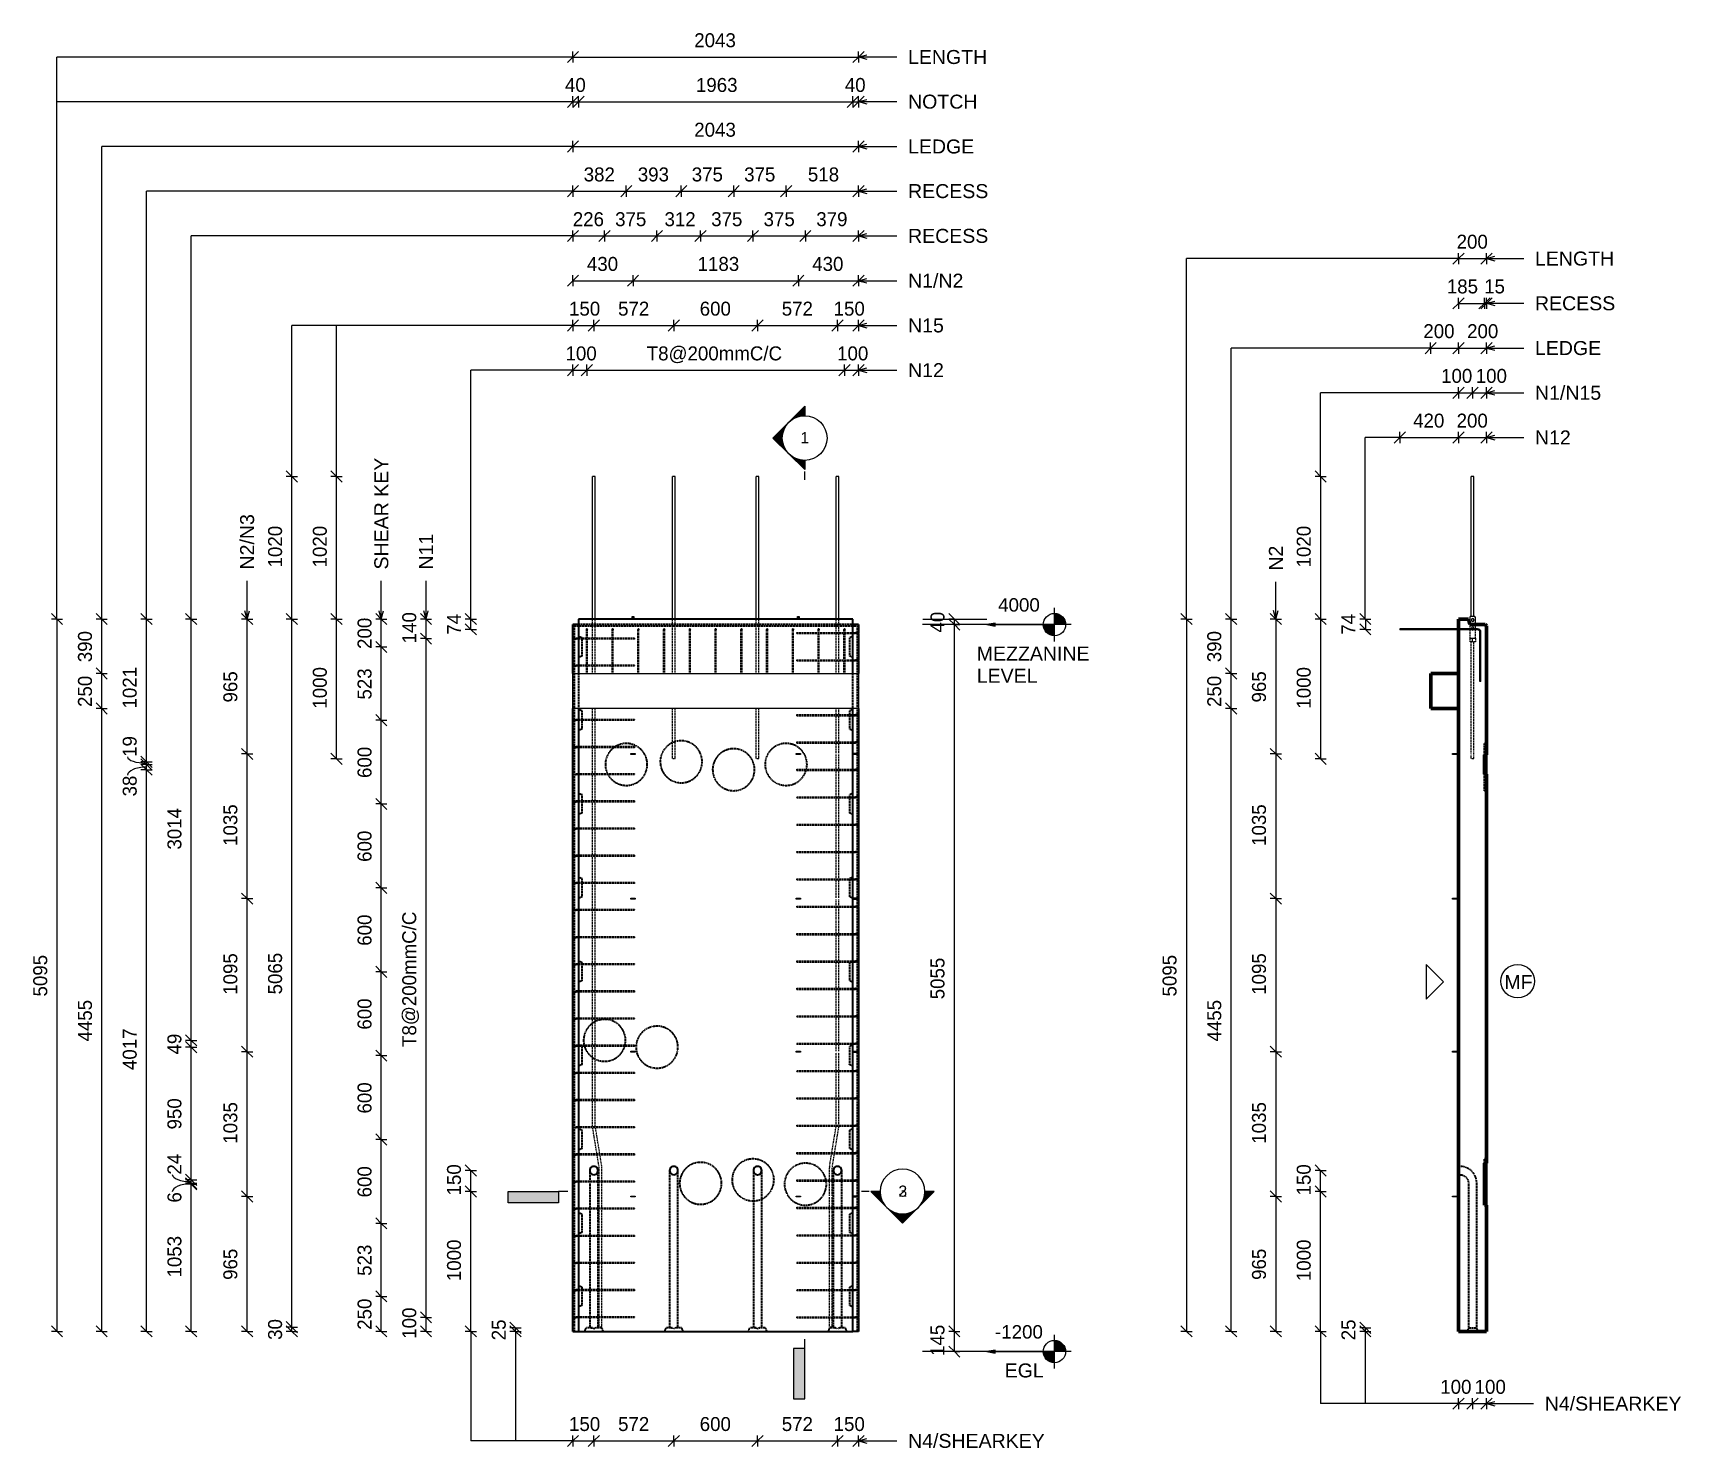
# Model space of a CAD drawing. Header units: millimetres. Extents: x -15811 to -4021, y -2230 to 7892.
import ezdxf

# ---------------------------------------------------------------- set-up
doc = ezdxf.new("R2010")
doc.units = ezdxf.units.MM
doc.linetypes.add('Dash', pattern=[6.36, 3.18, -3.18])
doc.linetypes.add('Overhead', pattern=[3.97, 2.38, -1.59])
for name, color, linetype, lineweight in [('A-ANNO-DIMS', 211, 'Continuous', 9), ('A-ANNO-DIMS-40', 211, 'Continuous', 9), ('A-DETL-MBND', 5, 'Continuous', 18), ('A-DETL-THIN', 151, 'Continuous', 18), ('A-FLOR-OVHD', 1, 'Overhead', 18), ('A-GENM', 13, 'Continuous', 18), ('A-GENM-HDLN', 13, 'Dash', 18), ('A-WALL', 113, 'Continuous', 25), ('A-WALL-HDLN', 110, 'Dash', 25), ('G-ANNO-DIMS', 111, 'Continuous', 9), ('G-ANNO-SYMB', 111, 'Continuous', 9), ('G-ANNO-TEXT', 231, 'Continuous', 9), ('S-BEAM', 12, 'Continuous', 18), ('S-RBAR', 171, 'Continuous', 18)]:
    doc.layers.add(name, color=color, linetype=linetype, lineweight=lineweight)
doc.styles.add('Arial', font='arial.ttf', dxfattribs={"height": 80})
doc.styles.add('Arial_1', font='arial.ttf', dxfattribs={"height": 100})
doc.styles.add('Arial_2', font='arial.ttf', dxfattribs={"height": 96})
doc.styles.add('Nirmala UI Semilight', font='NirmalaS.ttf', dxfattribs={"height": 100})
doc.dimstyles.new('Arrow_Filled_-_2_5_NI_UI', dxfattribs={"dimscale": 304.8, "dimtxt": 104.736395, "dimasz": 0.262467, "dimexe": 0.131234, "dimexo": 0.0625, "dimgap": 0.131234, "dimtad": 1, "dimdec": 4, "dimzin": 0, "dimdsep": 46, "dimtxsty": 'Nirmala UI Semilight', "dimblk1": 'OBLIQUE', "dimblk2": 'OBLIQUE', "dimsah": 1, "dimcen": 0.09, "dimazin": 0, "dimtfac": 1, "dimtdec": 4, "dimtix": 1, "dimtmove": 0, "dimatfit": 3, "dimfxl": 0.131234, "dimfxlon": 1, "dimtvp": 1, "dimtolj": 1, "dimtzin": 0, "dimarcsym": 2})
doc.dimstyles.new('Arrow_Filled_-_2_5_NI_UI_1', dxfattribs={"dimscale": 304.8, "dimtxt": 104.736395, "dimasz": 0.262467, "dimexe": 0.131234, "dimexo": 0.0625, "dimgap": 0.131234, "dimtad": 1, "dimdec": 4, "dimzin": 0, "dimdsep": 46, "dimtxsty": 'Nirmala UI Semilight', "dimblk1": 'OBLIQUE', "dimblk2": 'OBLIQUE', "dimsah": 1, "dimcen": 0.09, "dimazin": 0, "dimtfac": 1, "dimtdec": 4, "dimtix": 1, "dimtmove": 1, "dimatfit": 3, "dimfxl": 0.131234, "dimfxlon": 1, "dimtvp": 1, "dimtolj": 1, "dimtzin": 0, "dimarcsym": 2})
doc.dimstyles.new('Arrow_Filled_-_2_5_NI_UI_2', dxfattribs={"dimscale": 304.8, "dimtxt": 104.736395, "dimasz": 0.262467, "dimexe": 0.131234, "dimexo": 0.0625, "dimgap": 0.131234, "dimtad": 1, "dimdec": 4, "dimzin": 0, "dimdsep": 46, "dimtxsty": 'Nirmala UI Semilight', "dimblk1": 'OBLIQUE', "dimblk2": 'OBLIQUE', "dimsah": 1, "dimcen": 0.09, "dimazin": 0, "dimtfac": 1, "dimtdec": 4, "dimtix": 1, "dimtmove": 2, "dimatfit": 3, "dimfxl": 0.131234, "dimfxlon": 1, "dimtvp": 1, "dimtolj": 1, "dimtzin": 0, "dimarcsym": 2})

msp = doc.modelspace()

# ---------------------------------------------------------------- texts
at = {"layer": 'G-ANNO-SYMB', "char_height": 80, "width": 76.962, "attachment_point": 1, "style": 'Arial'}
for s, insert in [('1', (-10319.89039, 5037.8379)), ('3', (-9619.0296, -352.37342)), ('2', (-9619.0296, -352.37342))]:
    msp.add_mtext(s, dxfattribs=dict(at, insert=insert))
at = {"layer": 'G-ANNO-TEXT', "color": 7, "char_height": 100, "attachment_point": 1, "style": 'Arial_1'}
for s, insert, width in [('LENGTH', (-9550.57535, 7770.07693), 686.2445), ('NOTCH', (-9550.57535, 7450.70193), 602.869), ('LEDGE', (-9550.57535, 7130.07693), 570.8015), ('RECESS', (-9550.57535, 6810.70193), 692.658), ('RECESS', (-9550.57535, 6490.70193), 692.658), ('LENGTH', (-5065.6007, 6328.31248), 686.2445), ('N1/N2', (-9550.57535, 6170.07693), 477.80575), ('RECESS', (-5065.6007, 6008.31248), 692.658), ('N15', (-9550.57535, 5850.07693), 307.848), ('LEDGE', (-5065.6007, 5688.31248), 570.8015), ('N12', (-9550.57535, 5530.07693), 307.848), ('N1/N15', (-5065.6007, 5368.5818), 570.8015), ('N12', (-5065.6007, 5048.5818), 307.848), ('MEZZANINE', (-9058.97903, 3502.85648), 971.64525), ('LEVEL', (-9058.97903, 3344.10648), 522.70025), ('MF', (-5284.50874, 1154.10847), 240.50625), ('EGL', (-8859.18, -1624.80901), 336.70875), ('N4/SHEARKEY', (-4995.55387, -1862.08766), 1180.084), ('N4/SHEARKEY', (-9550.57535, -2128.2945), 1180.084)]:
    msp.add_mtext(s, dxfattribs=dict(at, insert=insert, width=width))
at = {"layer": 'G-ANNO-TEXT', "color": 7, "char_height": 100, "attachment_point": 1, "rotation": 90, "style": 'Arial_1'}
for s, insert, width in [('SHEAR KEY', (-13368.94398, 4054.33566), 965.23175), ('N2/N3', (-14328.94398, 4054.33566), 477.80575), ('N11', (-13048.94398, 4054.33566), 307.848), ('N2', (-6969.26349, 4046.17642), 214.85225)]:
    msp.add_mtext(s, dxfattribs=dict(at, insert=insert, width=width))

# ---------------------------------------------------------------- blocks, each defined once
blk = doc.blocks.new('M_Rectangular Corbel - M_Rectangular Corbel-1562977-Elevation Front')
at = {"layer": 'S-BEAM'}
for p, q in [((-11948, 3060), (-11948, 3310)), ((-11948, 3310), (-9905, 3310)), ((-9905, 3310), (-9905, 3060)), ((-9905, 3060), (-11948, 3060))]:
    blk.add_line(p, q, dxfattribs=at)
blk = doc.blocks.new('RR spread anchor face based - RR-SA-2_5-250-1726823-Elevation Front')
at = {"layer": 'A-GENM'}
for p, q in [((-9945, 1705), (-9908, 1705)), ((-9908, 1695), (-9945, 1695)), ((-9908, 1705), (-9903, 1705)), ((-9908, 1695), (-9908, 1705)), ((-9903, 1695), (-9908, 1695)), ((-9903, 1705), (-9903, 1695))]:
    blk.add_line(p, q, dxfattribs=at)
blk = doc.blocks.new('RR spread anchor face based - RR-SA-1_4-160-1726851-Elevation Front')
at = {"layer": 'A-GENM'}
for p, q in [((-11533, 608), (-11530, 608)), ((-11533, 602), (-11533, 608)), ((-11530, 602), (-11533, 602)), ((-11530, 608), (-11505, 608)), ((-11530, 602), (-11530, 608)), ((-11505, 602), (-11530, 602)), ((-11505, 608), (-11503, 608)), ((-11505, 602), (-11505, 608)), ((-11503, 602), (-11505, 602)), ((-11503, 608), (-11503, 602))]:
    blk.add_line(p, q, dxfattribs=at)
blk = doc.blocks.new('RR spread anchor face based - RR-SA-4_0-180-1726831-Elevation Front')
at = {"layer": 'A-GENM'}
for p, q in [((-11524, 3712), (-11524, 3717)), ((-11524, 3717), (-11512, 3717)), ((-11524, 3700), (-11524, 3712)), ((-11512, 3712), (-11524, 3712)), ((-11512, 3717), (-11512, 3712)), ((-11512, 3712), (-11512, 3700))]:
    blk.add_line(p, q, dxfattribs=at)
blk = doc.blocks.new('M_Rectangular Corbel - M_Rectangular Corbel-1562977-Elevation Right')
at = {"layer": 'S-BEAM', "lineweight": 50}
for p, q in [((12914, 3310), (12714, 3310)), ((12714, 3310), (12714, 3060)), ((12914, 3060), (12914, 3310)), ((12714, 3060), (12914, 3060))]:
    blk.add_line(p, q, dxfattribs=at)
blk = doc.blocks.new('RR spread anchor face based - RR-SA-1_4-160-1726851-Elevation Right')
at = {"layer": 'A-GENM'}
for p, q in [((12869, 608), (12874, 608)), ((12869, 602), (12869, 608)), ((12874, 602), (12869, 602)), ((12874, 608), (12914, 608)), ((12874, 608), (12874, 602)), ((12914, 602), (12874, 602))]:
    blk.add_line(p, q, dxfattribs=at)
blk = doc.blocks.new('RR spread anchor face based - RR-SA-4_0-180-1726831-Elevation Right')
at = {"layer": 'A-GENM'}
for p, q in [((12996, 3717), (12994, 3712)), ((12994, 3712), (12994, 3661)), ((13031, 3717), (12996, 3717)), ((13005, 3691), (13005, 3695)), ((13023, 3695), (13023, 3691)), ((13034, 3712), (13031, 3717)), ((13034, 3660), (13034, 3712))]:
    blk.add_line(p, q, dxfattribs=at)
for centre, start, end in [((13014, 3695), 0, 180), ((13014, 3691), 180, 0)]:
    blk.add_arc(centre, 9, start, end, dxfattribs=at)
at = {"layer": 'A-GENM-HDLN'}
for p, q in [((12994, 3661), (12994, 3630)), ((13034, 3630), (13034, 3660)), ((12994, 3622), (12994, 3564)), ((12994, 3564), (13014, 3564)), ((12994, 3564), (12994, 3537)), ((12994, 3564), (13034, 3564)), ((13014, 3537), (12994, 3537)), ((13005, 3630), (13005, 3634)), ((13014, 3537), (13014, 3564)), ((13014, 3564), (13034, 3564)), ((13034, 3537), (13014, 3537)), ((13023, 3634), (13023, 3630)), ((13034, 3564), (13034, 3622)), ((13034, 3564), (13034, 3537))]:
    blk.add_line(p, q, dxfattribs=at)
for centre, start, end in [((13014, 3634), 360, 180), ((13014, 3630), 246.5887, 293.4113)]:
    blk.add_arc(centre, 9, start, end, dxfattribs=at)
blk = doc.blocks.new('Detail View - M_Section Tail - Filled Horizontal-14034-Elevation Front')
at = {"layer": 'G-ANNO-SYMB'}
blk.add_hatch(color=256, dxfattribs=at).paths.add_polyline_path([(-12051, -475), (-12051, -395), (-12411, -395), (-12411, -475)])
for p, q in [((-12411, -475), (-12411, -395)), ((-12411, -395), (-12051, -395)), ((-12051, -395), (-12051, -475)), ((-12051, -475), (-12411, -475))]:
    blk.add_line(p, q, dxfattribs=at)
blk = doc.blocks.new('Detail View - M_Section Head - Filled SHOP DWG-1002450-Elevation Front')
at = {"layer": 'G-ANNO-SYMB'}
h = blk.add_hatch(color=256, dxfattribs=at)
edge = h.paths.add_edge_path()
edge.add_line((-9816, -395), (-9750, -395))
edge.add_arc((-9590, -395), 160, 180, 225)
edge.add_line((-9703, -509), (-9816, -395))
h = blk.add_hatch(color=256, dxfattribs=at)
edge = h.paths.add_edge_path()
edge.add_line((-9363, -395), (-9477, -509))
edge.add_arc((-9590, -395), 160, 315, 360)
edge.add_line((-9430, -395), (-9363, -395))
h = blk.add_hatch(color=256, dxfattribs=at)
edge = h.paths.add_edge_path()
edge.add_line((-9590, -622), (-9703, -509))
edge.add_arc((-9590, -395), 160, 225, 270)
edge.add_line((-9590, -555), (-9590, -622))
h = blk.add_hatch(color=256, dxfattribs=at)
edge = h.paths.add_edge_path()
edge.add_line((-9590, -622), (-9590, -555))
edge.add_arc((-9590, -395), 160, 270, 315)
edge.add_line((-9477, -509), (-9590, -622))
for p, q in [((-9590, -622), (-9816, -395)), ((-9750, -395), (-9816, -395)), ((-9816, -395), (-9703, -509)), ((-9750, -395), (-9816, -395)), ((-9590, -622), (-9363, -395)), ((-9477, -509), (-9363, -395)), ((-9430, -395), (-9363, -395)), ((-9363, -395), (-9430, -395)), ((-9703, -509), (-9590, -622)), ((-9590, -622), (-9477, -509)), ((-9590, -555), (-9590, -622)), ((-9590, -622), (-9590, -555))]:
    blk.add_line(p, q, dxfattribs=at)
for start, end in [(360, 180), (180, 360), (180, 225), (315, 0), (225, 270), (270, 315)]:
    blk.add_arc((-9590, -395), 160, start, end, dxfattribs=at)
blk = doc.blocks.new('DIMBLOCK1-Elevation Front')
at = {"layer": 'A-ANNO-DIMS-40'}
for p, q in [((-11948, -2179), (-11988, -2219)), ((-11948, -2179), (-11908, -2139)), ((-11948, -2179), (-11948, -2139)), ((-11948, -2179), (-11798, -2179)), ((-11948, -2179), (-11948, -2219)), ((-11798, -2179), (-11838, -2219)), ((-11798, -2179), (-11758, -2139)), ((-11798, -2179), (-11798, -2139)), ((-11798, -2179), (-11798, -2219))]:
    blk.add_line(p, q, dxfattribs=at)
at = {"layer": 'A-ANNO-DIMS-40', "color": 0, "insert": (-11976, -2008), "char_height": 100, "width": 246.8, "attachment_point": 1, "line_spacing_factor": 1.142579, "style": 'Nirmala UI Semilight'}
blk.add_mtext('150', dxfattribs=at)
blk = doc.blocks.new('_Oblique')
at = {"color": 0, "linetype": 'ByBlock', "lineweight": -2}
blk.add_line((-0.5, -0.5), (0.5, 0.5), dxfattribs=at)
blk = doc.blocks.new('DIMBLOCK2-Elevation Front')
at = {"layer": 'A-ANNO-DIMS-40'}
for p, q in [((-11798, -2179), (-11838, -2219)), ((-11798, -2179), (-11758, -2139)), ((-11798, -2179), (-11798, -2139)), ((-11798, -2179), (-11226, -2179)), ((-11798, -2179), (-11798, -2219)), ((-11226, -2179), (-11266, -2219)), ((-11226, -2179), (-11186, -2139)), ((-11226, -2179), (-11226, -2139)), ((-11226, -2179), (-11226, -2219))]:
    blk.add_line(p, q, dxfattribs=at)
at = {"layer": 'A-ANNO-DIMS-40', "color": 0, "insert": (-11625, -2008), "char_height": 100, "width": 269.65, "attachment_point": 1, "line_spacing_factor": 1.142579, "style": 'Nirmala UI Semilight'}
blk.add_mtext('572', dxfattribs=at)
blk = doc.blocks.new('DIMBLOCK3-Elevation Front')
at = {"layer": 'A-ANNO-DIMS-40'}
for p, q in [((-11226, -2179), (-11266, -2219)), ((-11226, -2179), (-11186, -2139)), ((-11226, -2179), (-11226, -2139)), ((-11226, -2179), (-10627, -2179)), ((-11226, -2179), (-11226, -2219)), ((-10627, -2179), (-10667, -2219)), ((-10627, -2179), (-10587, -2139)), ((-10627, -2179), (-10627, -2139)), ((-10627, -2179), (-10627, -2219))]:
    blk.add_line(p, q, dxfattribs=at)
at = {"layer": 'A-ANNO-DIMS-40', "color": 0, "insert": (-11041, -2008), "char_height": 100, "width": 274.22, "attachment_point": 1, "line_spacing_factor": 1.142579, "style": 'Nirmala UI Semilight'}
blk.add_mtext('600', dxfattribs=at)
blk = doc.blocks.new('DIMBLOCK4-Elevation Front')
at = {"layer": 'A-ANNO-DIMS-40'}
for p, q in [((-10627, -2179), (-10667, -2219)), ((-10627, -2179), (-10587, -2139)), ((-10627, -2179), (-10627, -2139)), ((-10627, -2179), (-10055, -2179)), ((-10627, -2179), (-10627, -2219)), ((-10055, -2179), (-10095, -2219)), ((-10055, -2179), (-10015, -2139)), ((-10055, -2179), (-10055, -2139)), ((-10055, -2179), (-10055, -2219))]:
    blk.add_line(p, q, dxfattribs=at)
at = {"layer": 'A-ANNO-DIMS-40', "color": 0, "insert": (-10454, -2008), "char_height": 100, "width": 269.65, "attachment_point": 1, "line_spacing_factor": 1.142579, "style": 'Nirmala UI Semilight'}
blk.add_mtext('572', dxfattribs=at)
blk = doc.blocks.new('DIMBLOCK5-Elevation Front')
at = {"layer": 'A-ANNO-DIMS-40'}
for p, q in [((-10055, -2179), (-10095, -2219)), ((-10055, -2179), (-10015, -2139)), ((-10055, -2179), (-10055, -2139)), ((-10055, -2179), (-9905, -2179)), ((-10055, -2179), (-10055, -2219)), ((-9905, -2179), (-9945, -2219)), ((-9905, -2179), (-9865, -2139)), ((-9905, -2179), (-9905, -2139)), ((-9905, -2179), (-9905, -2219))]:
    blk.add_line(p, q, dxfattribs=at)
at = {"layer": 'A-ANNO-DIMS-40', "color": 0, "insert": (-10083, -2008), "char_height": 100, "width": 246.8, "attachment_point": 1, "line_spacing_factor": 1.142579, "style": 'Nirmala UI Semilight'}
blk.add_mtext('150', dxfattribs=at)
blk = doc.blocks.new('DIMBLOCK6-Elevation Front')
at = {"layer": 'A-ANNO-DIMS-40'}
for p, q in [((-12359, -1370), (-12399, -1330)), ((-12359, -1395), (-12399, -1355)), ((-12359, -1370), (-12399, -1370)), ((-12359, -1395), (-12399, -1395)), ((-12359, -1395), (-12359, -1370)), ((-12359, -1370), (-12319, -1410)), ((-12359, -1370), (-12319, -1370)), ((-12359, -1395), (-12319, -1435)), ((-12359, -1395), (-12319, -1395))]:
    blk.add_line(p, q, dxfattribs=at)
at = {"layer": 'A-ANNO-DIMS-40', "color": 0, "insert": (-12529, -1459), "char_height": 100, "width": 182.81, "attachment_point": 1, "rotation": 90, "line_spacing_factor": 1.142579, "style": 'Nirmala UI Semilight'}
blk.add_mtext('25', dxfattribs=at)
blk = doc.blocks.new('DIMBLOCK7-Elevation Front')
at = {"layer": 'A-ANNO-DIMS-40'}
for p, q in [((-12679, -395), (-12719, -355)), ((-12679, -395), (-12719, -395)), ((-12679, -1395), (-12679, -395)), ((-12679, -395), (-12639, -435)), ((-12679, -395), (-12639, -395)), ((-12679, -1395), (-12719, -1355)), ((-12679, -1395), (-12719, -1395)), ((-12679, -1395), (-12639, -1435)), ((-12679, -1395), (-12639, -1395))]:
    blk.add_line(p, q, dxfattribs=at)
at = {"layer": 'A-ANNO-DIMS-40', "color": 0, "insert": (-12849, -1036), "char_height": 100, "width": 338.2, "attachment_point": 1, "rotation": 90, "line_spacing_factor": 1.142579, "style": 'Nirmala UI Semilight'}
blk.add_mtext('1000', dxfattribs=at)
blk = doc.blocks.new('DIMBLOCK8-Elevation Front')
at = {"layer": 'A-ANNO-DIMS-40'}
for p, q in [((-12679, -245), (-12719, -205)), ((-12679, -245), (-12719, -245)), ((-12679, -395), (-12679, -245)), ((-12679, -245), (-12639, -285)), ((-12679, -245), (-12639, -245)), ((-12679, -395), (-12719, -355)), ((-12679, -395), (-12719, -395)), ((-12679, -395), (-12639, -435)), ((-12679, -395), (-12639, -395))]:
    blk.add_line(p, q, dxfattribs=at)
at = {"layer": 'A-ANNO-DIMS-40', "color": 0, "insert": (-12849, -423), "char_height": 100, "width": 246.8, "attachment_point": 1, "rotation": 90, "line_spacing_factor": 1.142579, "style": 'Nirmala UI Semilight'}
blk.add_mtext('150', dxfattribs=at)
blk = doc.blocks.new('DIMBLOCK9-Elevation Front')
at = {"layer": 'A-ANNO-DIMS-40'}
for p, q in [((-12999, -1295), (-13039, -1255)), ((-12999, -1295), (-13039, -1295)), ((-12999, -1395), (-12999, -1295)), ((-12999, -1295), (-12959, -1335)), ((-12999, -1295), (-12959, -1295)), ((-12999, -1395), (-13039, -1355)), ((-12999, -1395), (-13039, -1395)), ((-12999, -1395), (-12959, -1435)), ((-12999, -1395), (-12959, -1395))]:
    blk.add_line(p, q, dxfattribs=at)
at = {"layer": 'A-ANNO-DIMS-40', "color": 0, "insert": (-13169, -1448), "char_height": 100, "width": 246.8, "attachment_point": 1, "rotation": 90, "line_spacing_factor": 1.142579, "style": 'Nirmala UI Semilight'}
blk.add_mtext('100', dxfattribs=at)
blk = doc.blocks.new('DIMBLOCK10-Elevation Front')
at = {"layer": 'A-ANNO-DIMS-40'}
for p, q in [((-12999, 3560), (-13039, 3600)), ((-12999, 3560), (-13039, 3560)), ((-12999, -1295), (-12999, 3560)), ((-12999, 3560), (-12959, 3520)), ((-12999, 3560), (-12959, 3560)), ((-12999, -1295), (-13039, -1255)), ((-12999, -1295), (-13039, -1295)), ((-12999, -1295), (-12959, -1335)), ((-12999, -1295), (-12959, -1295))]:
    blk.add_line(p, q, dxfattribs=at)
at = {"layer": 'A-ANNO-DIMS-40', "color": 0, "insert": (-13169, 639), "char_height": 100, "width": 1183.71, "attachment_point": 1, "rotation": 90, "line_spacing_factor": 1.142579, "style": 'Nirmala UI Semilight'}
blk.add_mtext('T8@200mmC/C', dxfattribs=at)
blk = doc.blocks.new('DIMBLOCK11-Elevation Front')
at = {"layer": 'A-ANNO-DIMS-40'}
for p, q in [((-12999, 3700), (-13039, 3740)), ((-12999, 3700), (-13039, 3700)), ((-12999, 3560), (-12999, 3700)), ((-12999, 3700), (-12959, 3660)), ((-12999, 3700), (-12959, 3700)), ((-12999, 3560), (-13039, 3600)), ((-12999, 3560), (-13039, 3560)), ((-12999, 3560), (-12959, 3520)), ((-12999, 3560), (-12959, 3560))]:
    blk.add_line(p, q, dxfattribs=at)
at = {"layer": 'A-ANNO-DIMS-40', "color": 0, "insert": (-13169, 3526), "char_height": 100, "width": 249.08, "attachment_point": 1, "rotation": 90, "line_spacing_factor": 1.142579, "style": 'Nirmala UI Semilight'}
blk.add_mtext('140', dxfattribs=at)
blk = doc.blocks.new('DIMBLOCK12-Elevation Front')
at = {"layer": 'A-ANNO-DIMS-40'}
for p, q in [((-13319, -1145), (-13359, -1105)), ((-13319, -1145), (-13359, -1145)), ((-13319, -1395), (-13319, -1145)), ((-13319, -1145), (-13279, -1185)), ((-13319, -1145), (-13279, -1145)), ((-13319, -1395), (-13359, -1355)), ((-13319, -1395), (-13359, -1395)), ((-13319, -1395), (-13279, -1435)), ((-13319, -1395), (-13279, -1395))]:
    blk.add_line(p, q, dxfattribs=at)
at = {"layer": 'A-ANNO-DIMS-40', "color": 0, "insert": (-13489, -1384), "char_height": 100, "width": 274.22, "attachment_point": 1, "rotation": 90, "line_spacing_factor": 1.142579, "style": 'Nirmala UI Semilight'}
blk.add_mtext('250', dxfattribs=at)
blk = doc.blocks.new('DIMBLOCK13-Elevation Front')
at = {"layer": 'A-ANNO-DIMS-40'}
for p, q in [((-13319, -623), (-13359, -583)), ((-13319, -623), (-13359, -623)), ((-13319, -1145), (-13319, -623)), ((-13319, -623), (-13279, -663)), ((-13319, -623), (-13279, -623)), ((-13319, -1145), (-13359, -1105)), ((-13319, -1145), (-13359, -1145)), ((-13319, -1145), (-13279, -1185)), ((-13319, -1145), (-13279, -1145))]:
    blk.add_line(p, q, dxfattribs=at)
at = {"layer": 'A-ANNO-DIMS-40', "color": 0, "insert": (-13489, -998), "char_height": 100, "width": 274.22, "attachment_point": 1, "rotation": 90, "line_spacing_factor": 1.142579, "style": 'Nirmala UI Semilight'}
blk.add_mtext('523', dxfattribs=at)
blk = doc.blocks.new('DIMBLOCK14-Elevation Front')
at = {"layer": 'A-ANNO-DIMS-40'}
for p, q in [((-13319, -23), (-13359, 17)), ((-13319, -23), (-13359, -23)), ((-13319, -623), (-13319, -23)), ((-13319, -23), (-13279, -63)), ((-13319, -23), (-13279, -23)), ((-13319, -623), (-13359, -583)), ((-13319, -623), (-13359, -623)), ((-13319, -623), (-13279, -663)), ((-13319, -623), (-13279, -623))]:
    blk.add_line(p, q, dxfattribs=at)
at = {"layer": 'A-ANNO-DIMS-40', "color": 0, "insert": (-13489, -437), "char_height": 100, "width": 274.22, "attachment_point": 1, "rotation": 90, "line_spacing_factor": 1.142579, "style": 'Nirmala UI Semilight'}
blk.add_mtext('600', dxfattribs=at)
blk = doc.blocks.new('DIMBLOCK15-Elevation Front')
at = {"layer": 'A-ANNO-DIMS-40'}
for p, q in [((-13319, 577), (-13359, 617)), ((-13319, 577), (-13359, 577)), ((-13319, -23), (-13319, 577)), ((-13319, 577), (-13279, 537)), ((-13319, 577), (-13279, 577)), ((-13319, -23), (-13359, 17)), ((-13319, -23), (-13359, -23)), ((-13319, -23), (-13279, -63)), ((-13319, -23), (-13279, -23))]:
    blk.add_line(p, q, dxfattribs=at)
at = {"layer": 'A-ANNO-DIMS-40', "color": 0, "insert": (-13489, 163), "char_height": 100, "width": 274.22, "attachment_point": 1, "rotation": 90, "line_spacing_factor": 1.142579, "style": 'Nirmala UI Semilight'}
blk.add_mtext('600', dxfattribs=at)
blk = doc.blocks.new('DIMBLOCK16-Elevation Front')
at = {"layer": 'A-ANNO-DIMS-40'}
for p, q in [((-13319, 1177), (-13359, 1217)), ((-13319, 1177), (-13359, 1177)), ((-13319, 577), (-13319, 1177)), ((-13319, 1177), (-13279, 1137)), ((-13319, 1177), (-13279, 1177)), ((-13319, 577), (-13359, 617)), ((-13319, 577), (-13359, 577)), ((-13319, 577), (-13279, 537)), ((-13319, 577), (-13279, 577))]:
    blk.add_line(p, q, dxfattribs=at)
at = {"layer": 'A-ANNO-DIMS-40', "color": 0, "insert": (-13489, 763), "char_height": 100, "width": 274.22, "attachment_point": 1, "rotation": 90, "line_spacing_factor": 1.142579, "style": 'Nirmala UI Semilight'}
blk.add_mtext('600', dxfattribs=at)
blk = doc.blocks.new('DIMBLOCK17-Elevation Front')
at = {"layer": 'A-ANNO-DIMS-40'}
for p, q in [((-13319, 1777), (-13359, 1817)), ((-13319, 1777), (-13359, 1777)), ((-13319, 1177), (-13319, 1777)), ((-13319, 1777), (-13279, 1737)), ((-13319, 1777), (-13279, 1777)), ((-13319, 1177), (-13359, 1217)), ((-13319, 1177), (-13359, 1177)), ((-13319, 1177), (-13279, 1137)), ((-13319, 1177), (-13279, 1177))]:
    blk.add_line(p, q, dxfattribs=at)
at = {"layer": 'A-ANNO-DIMS-40', "color": 0, "insert": (-13489, 1363), "char_height": 100, "width": 274.22, "attachment_point": 1, "rotation": 90, "line_spacing_factor": 1.142579, "style": 'Nirmala UI Semilight'}
blk.add_mtext('600', dxfattribs=at)
blk = doc.blocks.new('DIMBLOCK18-Elevation Front')
at = {"layer": 'A-ANNO-DIMS-40'}
for p, q in [((-13319, 2377), (-13359, 2417)), ((-13319, 2377), (-13359, 2377)), ((-13319, 1777), (-13319, 2377)), ((-13319, 2377), (-13279, 2337)), ((-13319, 2377), (-13279, 2377)), ((-13319, 1777), (-13359, 1817)), ((-13319, 1777), (-13359, 1777)), ((-13319, 1777), (-13279, 1737)), ((-13319, 1777), (-13279, 1777))]:
    blk.add_line(p, q, dxfattribs=at)
at = {"layer": 'A-ANNO-DIMS-40', "color": 0, "insert": (-13489, 1963), "char_height": 100, "width": 274.22, "attachment_point": 1, "rotation": 90, "line_spacing_factor": 1.142579, "style": 'Nirmala UI Semilight'}
blk.add_mtext('600', dxfattribs=at)
blk = doc.blocks.new('DIMBLOCK19-Elevation Front')
at = {"layer": 'A-ANNO-DIMS-40'}
for p, q in [((-13319, 2977), (-13359, 3017)), ((-13319, 2977), (-13359, 2977)), ((-13319, 2377), (-13319, 2977)), ((-13319, 2977), (-13279, 2937)), ((-13319, 2977), (-13279, 2977)), ((-13319, 2377), (-13359, 2417)), ((-13319, 2377), (-13359, 2377)), ((-13319, 2377), (-13279, 2337)), ((-13319, 2377), (-13279, 2377))]:
    blk.add_line(p, q, dxfattribs=at)
at = {"layer": 'A-ANNO-DIMS-40', "color": 0, "insert": (-13489, 2563), "char_height": 100, "width": 274.22, "attachment_point": 1, "rotation": 90, "line_spacing_factor": 1.142579, "style": 'Nirmala UI Semilight'}
blk.add_mtext('600', dxfattribs=at)
blk = doc.blocks.new('DIMBLOCK20-Elevation Front')
at = {"layer": 'A-ANNO-DIMS-40'}
for p, q in [((-13319, 3500), (-13359, 3540)), ((-13319, 3500), (-13359, 3500)), ((-13319, 2977), (-13319, 3500)), ((-13319, 3500), (-13279, 3460)), ((-13319, 3500), (-13279, 3500)), ((-13319, 2977), (-13359, 3017)), ((-13319, 2977), (-13359, 2977)), ((-13319, 2977), (-13279, 2937)), ((-13319, 2977), (-13279, 2977))]:
    blk.add_line(p, q, dxfattribs=at)
at = {"layer": 'A-ANNO-DIMS-40', "color": 0, "insert": (-13489, 3124), "char_height": 100, "width": 274.22, "attachment_point": 1, "rotation": 90, "line_spacing_factor": 1.142579, "style": 'Nirmala UI Semilight'}
blk.add_mtext('523', dxfattribs=at)
blk = doc.blocks.new('DIMBLOCK21-Elevation Front')
at = {"layer": 'A-ANNO-DIMS-40'}
for p, q in [((-13319, 3700), (-13359, 3740)), ((-13319, 3700), (-13359, 3700)), ((-13319, 3500), (-13319, 3700)), ((-13319, 3700), (-13279, 3660)), ((-13319, 3700), (-13279, 3700)), ((-13319, 3500), (-13359, 3540)), ((-13319, 3500), (-13359, 3500)), ((-13319, 3500), (-13279, 3460)), ((-13319, 3500), (-13279, 3500))]:
    blk.add_line(p, q, dxfattribs=at)
at = {"layer": 'A-ANNO-DIMS-40', "color": 0, "insert": (-13489, 3486), "char_height": 100, "width": 274.22, "attachment_point": 1, "rotation": 90, "line_spacing_factor": 1.142579, "style": 'Nirmala UI Semilight'}
blk.add_mtext('200', dxfattribs=at)
blk = doc.blocks.new('DIMBLOCK22-Elevation Front')
at = {"layer": 'A-ANNO-DIMS-40'}
for p, q in [((-12679, 3700), (-12719, 3740)), ((-12679, 3700), (-12719, 3700)), ((-12679, 3626), (-12719, 3666)), ((-12679, 3626), (-12679, 3700)), ((-12679, 3700), (-12639, 3660)), ((-12679, 3700), (-12639, 3700)), ((-12679, 3626), (-12719, 3626)), ((-12679, 3626), (-12639, 3586)), ((-12679, 3626), (-12639, 3626))]:
    blk.add_line(p, q, dxfattribs=at)
at = {"layer": 'A-ANNO-DIMS-40', "color": 0, "insert": (-12849, 3588), "char_height": 100, "width": 180.53, "attachment_point": 1, "rotation": 90, "line_spacing_factor": 1.142579, "style": 'Nirmala UI Semilight'}
blk.add_mtext('74', dxfattribs=at)
blk = doc.blocks.new('DIMBLOCK23-Elevation Front')
at = {"layer": 'A-ANNO-DIMS-40'}
for p, q in [((-13639, 3700), (-13679, 3740)), ((-13639, 3700), (-13679, 3700)), ((-13639, 2700), (-13639, 3700)), ((-13639, 3700), (-13599, 3660)), ((-13639, 3700), (-13599, 3700)), ((-13639, 2700), (-13679, 2740)), ((-13639, 2700), (-13679, 2700)), ((-13639, 2700), (-13599, 2660)), ((-13639, 2700), (-13599, 2700))]:
    blk.add_line(p, q, dxfattribs=at)
at = {"layer": 'A-ANNO-DIMS-40', "color": 0, "insert": (-13809, 3059), "char_height": 100, "width": 338.2, "attachment_point": 1, "rotation": 90, "line_spacing_factor": 1.142579, "style": 'Nirmala UI Semilight'}
blk.add_mtext('1000', dxfattribs=at)
blk = doc.blocks.new('DIMBLOCK24-Elevation Front')
at = {"layer": 'A-ANNO-DIMS-40'}
for p, q in [((-13639, 4720), (-13679, 4760)), ((-13639, 4720), (-13679, 4720)), ((-13639, 3700), (-13639, 4720)), ((-13639, 4720), (-13599, 4680)), ((-13639, 4720), (-13599, 4720)), ((-13639, 3700), (-13679, 3740)), ((-13639, 3700), (-13679, 3700)), ((-13639, 3700), (-13599, 3660)), ((-13639, 3700), (-13599, 3700))]:
    blk.add_line(p, q, dxfattribs=at)
at = {"layer": 'A-ANNO-DIMS-40', "color": 0, "insert": (-13809, 4069), "char_height": 100, "width": 338.2, "attachment_point": 1, "rotation": 90, "line_spacing_factor": 1.142579, "style": 'Nirmala UI Semilight'}
blk.add_mtext('1020', dxfattribs=at)
blk = doc.blocks.new('DIMBLOCK25-Elevation Front')
at = {"layer": 'A-ANNO-DIMS-40'}
for p, q in [((-13959, -1365), (-13999, -1325)), ((-13959, -1395), (-13999, -1355)), ((-13959, -1365), (-13999, -1365)), ((-13959, -1395), (-13999, -1395)), ((-13959, -1395), (-13959, -1365)), ((-13959, -1365), (-13919, -1405)), ((-13959, -1365), (-13919, -1365)), ((-13959, -1395), (-13919, -1435)), ((-13959, -1395), (-13919, -1395))]:
    blk.add_line(p, q, dxfattribs=at)
at = {"layer": 'A-ANNO-DIMS-40', "color": 0, "insert": (-14129, -1456), "char_height": 100, "width": 182.81, "attachment_point": 1, "rotation": 90, "line_spacing_factor": 1.142579, "style": 'Nirmala UI Semilight'}
blk.add_mtext('30', dxfattribs=at)
blk = doc.blocks.new('DIMBLOCK26-Elevation Front')
at = {"layer": 'A-ANNO-DIMS-40'}
for p, q in [((-13959, 3700), (-13999, 3740)), ((-13959, 3700), (-13999, 3700)), ((-13959, -1365), (-13959, 3700)), ((-13959, 3700), (-13919, 3660)), ((-13959, 3700), (-13919, 3700)), ((-13959, -1365), (-13999, -1325)), ((-13959, -1365), (-13999, -1365)), ((-13959, -1365), (-13919, -1405)), ((-13959, -1365), (-13919, -1365))]:
    blk.add_line(p, q, dxfattribs=at)
at = {"layer": 'A-ANNO-DIMS-40', "color": 0, "insert": (-14129, 1015), "char_height": 100, "width": 365.63, "attachment_point": 1, "rotation": 90, "line_spacing_factor": 1.142579, "style": 'Nirmala UI Semilight'}
blk.add_mtext('5065', dxfattribs=at)
blk = doc.blocks.new('DIMBLOCK27-Elevation Front')
at = {"layer": 'A-ANNO-DIMS-40'}
for p, q in [((-13959, 4720), (-13999, 4760)), ((-13959, 4720), (-13999, 4720)), ((-13959, 3700), (-13959, 4720)), ((-13959, 4720), (-13919, 4680)), ((-13959, 4720), (-13919, 4720)), ((-13959, 3700), (-13999, 3740)), ((-13959, 3700), (-13999, 3700)), ((-13959, 3700), (-13919, 3660)), ((-13959, 3700), (-13919, 3700))]:
    blk.add_line(p, q, dxfattribs=at)
at = {"layer": 'A-ANNO-DIMS-40', "color": 0, "insert": (-14129, 4069), "char_height": 100, "width": 338.2, "attachment_point": 1, "rotation": 90, "line_spacing_factor": 1.142579, "style": 'Nirmala UI Semilight'}
blk.add_mtext('1020', dxfattribs=at)
blk = doc.blocks.new('DIMBLOCK28-Elevation Front')
at = {"layer": 'A-ANNO-DIMS-40'}
for p, q in [((-14679, -342), (-14719, -302)), ((-14679, -342), (-14719, -342)), ((-14679, -1395), (-14679, -342)), ((-14679, -342), (-14639, -382)), ((-14679, -342), (-14639, -342)), ((-14679, -1395), (-14719, -1355)), ((-14679, -1395), (-14719, -1395)), ((-14679, -1395), (-14639, -1435)), ((-14679, -1395), (-14639, -1395))]:
    blk.add_line(p, q, dxfattribs=at)
at = {"layer": 'A-ANNO-DIMS-40', "color": 0, "insert": (-14849, -1010), "char_height": 100, "width": 338.2, "attachment_point": 1, "rotation": 90, "line_spacing_factor": 1.142579, "style": 'Nirmala UI Semilight'}
blk.add_mtext('1053', dxfattribs=at)
blk = doc.blocks.new('DIMBLOCK29-Elevation Front')
at = {"layer": 'A-ANNO-DIMS-40'}
for p, q in [((-14679, -336), (-14719, -296)), ((-14679, -342), (-14719, -302)), ((-14679, -336), (-14719, -336)), ((-14679, -342), (-14719, -342)), ((-14679, -342), (-14679, -336)), ((-14679, -336), (-14639, -376)), ((-14679, -336), (-14639, -336)), ((-14679, -342), (-14639, -382)), ((-14679, -342), (-14639, -342))]:
    blk.add_line(p, q, dxfattribs=at)
blk.add_ellipse((-14679, -398), major_axis=(-135, 0), ratio=0.430729, start_param=4.712389, end_param=6.283185, dxfattribs=at)
at = {"layer": 'A-ANNO-DIMS-40', "color": 0, "insert": (-14849, -474), "char_height": 100, "width": 91.41, "attachment_point": 1, "rotation": 90, "line_spacing_factor": 1.142579, "style": 'Nirmala UI Semilight'}
blk.add_mtext('6', dxfattribs=at)
blk = doc.blocks.new('DIMBLOCK30-Elevation Front')
at = {"layer": 'A-ANNO-DIMS-40'}
for p, q in [((-14679, -312), (-14719, -272)), ((-14679, -336), (-14719, -296)), ((-14679, -312), (-14719, -312)), ((-14679, -336), (-14719, -336)), ((-14679, -336), (-14679, -312)), ((-14679, -312), (-14639, -352)), ((-14679, -312), (-14639, -312)), ((-14679, -336), (-14639, -376)), ((-14679, -336), (-14639, -336))]:
    blk.add_line(p, q, dxfattribs=at)
blk.add_ellipse((-14679, -274), major_axis=(135, 0), ratio=0.369371, start_param=3.141593, end_param=4.712389, dxfattribs=at)
at = {"layer": 'A-ANNO-DIMS-40', "color": 0, "insert": (-14849, -274), "char_height": 100, "width": 185.1, "attachment_point": 1, "rotation": 90, "line_spacing_factor": 1.142579, "style": 'Nirmala UI Semilight'}
blk.add_mtext('24', dxfattribs=at)
blk = doc.blocks.new('DIMBLOCK31-Elevation Front')
at = {"layer": 'A-ANNO-DIMS-40'}
for p, q in [((-14679, 638), (-14719, 678)), ((-14679, 638), (-14719, 638)), ((-14679, -312), (-14679, 638)), ((-14679, 638), (-14639, 598)), ((-14679, 638), (-14639, 638)), ((-14679, -312), (-14719, -272)), ((-14679, -312), (-14719, -312)), ((-14679, -312), (-14639, -352)), ((-14679, -312), (-14639, -312))]:
    blk.add_line(p, q, dxfattribs=at)
at = {"layer": 'A-ANNO-DIMS-40', "color": 0, "insert": (-14849, 49), "char_height": 100, "width": 274.22, "attachment_point": 1, "rotation": 90, "line_spacing_factor": 1.142579, "style": 'Nirmala UI Semilight'}
blk.add_mtext('950', dxfattribs=at)
blk = doc.blocks.new('DIMBLOCK32-Elevation Front')
at = {"layer": 'A-ANNO-DIMS-40'}
for p, q in [((-14679, 686), (-14719, 726)), ((-14679, 686), (-14719, 686)), ((-14679, 638), (-14719, 678)), ((-14679, 638), (-14719, 638)), ((-14679, 638), (-14679, 686)), ((-14679, 686), (-14639, 646)), ((-14679, 686), (-14639, 686)), ((-14679, 638), (-14639, 598)), ((-14679, 638), (-14639, 638))]:
    blk.add_line(p, q, dxfattribs=at)
at = {"layer": 'A-ANNO-DIMS-40', "color": 0, "insert": (-14849, 585), "char_height": 100, "width": 185.1, "attachment_point": 1, "rotation": 90, "line_spacing_factor": 1.142579, "style": 'Nirmala UI Semilight'}
blk.add_mtext('49', dxfattribs=at)
blk = doc.blocks.new('DIMBLOCK33-Elevation Front')
at = {"layer": 'A-ANNO-DIMS-40'}
for p, q in [((-14679, 3700), (-14719, 3740)), ((-14679, 3700), (-14719, 3700)), ((-14679, 686), (-14679, 3700)), ((-14679, 3700), (-14639, 3660)), ((-14679, 3700), (-14639, 3700)), ((-14679, 686), (-14719, 726)), ((-14679, 686), (-14719, 686)), ((-14679, 686), (-14639, 646)), ((-14679, 686), (-14639, 686))]:
    blk.add_line(p, q, dxfattribs=at)
at = {"layer": 'A-ANNO-DIMS-40', "color": 0, "insert": (-14849, 2051), "char_height": 100, "width": 340.49, "attachment_point": 1, "rotation": 90, "line_spacing_factor": 1.142579, "style": 'Nirmala UI Semilight'}
blk.add_mtext('3014', dxfattribs=at)
blk = doc.blocks.new('DIMBLOCK34-Elevation Front')
at = {"layer": 'A-ANNO-DIMS-40'}
for p, q in [((-14999, 2622), (-15039, 2662)), ((-14999, 2622), (-15039, 2622)), ((-14999, -1395), (-14999, 2622)), ((-14999, 2622), (-14959, 2582)), ((-14999, 2622), (-14959, 2622)), ((-14999, -1395), (-15039, -1355)), ((-14999, -1395), (-15039, -1395)), ((-14999, -1395), (-14959, -1435)), ((-14999, -1395), (-14959, -1395))]:
    blk.add_line(p, q, dxfattribs=at)
at = {"layer": 'A-ANNO-DIMS-40', "color": 0, "insert": (-15169, 474), "char_height": 100, "width": 335.92, "attachment_point": 1, "rotation": 90, "line_spacing_factor": 1.142579, "style": 'Nirmala UI Semilight'}
blk.add_mtext('4017', dxfattribs=at)
blk = doc.blocks.new('DIMBLOCK35-Elevation Front')
at = {"layer": 'A-ANNO-DIMS-40'}
for p, q in [((-14999, 2660), (-15039, 2700)), ((-14999, 2622), (-15039, 2662)), ((-14999, 2660), (-15039, 2660)), ((-14999, 2622), (-15039, 2622)), ((-14999, 2622), (-14999, 2660)), ((-14999, 2660), (-14959, 2620)), ((-14999, 2660), (-14959, 2660)), ((-14999, 2622), (-14959, 2582)), ((-14999, 2622), (-14959, 2622))]:
    blk.add_line(p, q, dxfattribs=at)
blk.add_ellipse((-14999, 2583), major_axis=(135, 0), ratio=0.428103, start_param=1.570796, end_param=3.141593, dxfattribs=at)
at = {"layer": 'A-ANNO-DIMS-40', "color": 0, "insert": (-15169, 2431), "char_height": 100, "width": 182.81, "attachment_point": 1, "rotation": 90, "line_spacing_factor": 1.142579, "style": 'Nirmala UI Semilight'}
blk.add_mtext('38', dxfattribs=at)
blk = doc.blocks.new('DIMBLOCK36-Elevation Front')
at = {"layer": 'A-ANNO-DIMS-40'}
for p, q in [((-14999, 2679), (-15039, 2719)), ((-14999, 2660), (-15039, 2700)), ((-14999, 2679), (-15039, 2679)), ((-14999, 2660), (-15039, 2660)), ((-14999, 2660), (-14999, 2679)), ((-14999, 2679), (-14959, 2639)), ((-14999, 2679), (-14959, 2679)), ((-14999, 2660), (-14959, 2620)), ((-14999, 2660), (-14959, 2660))]:
    blk.add_line(p, q, dxfattribs=at)
blk.add_ellipse((-14999, 2714), major_axis=(135, 0), ratio=0.330158, start_param=3.141593, end_param=4.712389, dxfattribs=at)
at = {"layer": 'A-ANNO-DIMS-40', "color": 0, "insert": (-15169, 2714), "char_height": 100, "width": 155.39, "attachment_point": 1, "rotation": 90, "line_spacing_factor": 1.142579, "style": 'Nirmala UI Semilight'}
blk.add_mtext('19', dxfattribs=at)
blk = doc.blocks.new('DIMBLOCK37-Elevation Front')
at = {"layer": 'A-ANNO-DIMS-40'}
for p, q in [((-14999, 3700), (-15039, 3740)), ((-14999, 3700), (-15039, 3700)), ((-14999, 2679), (-14999, 3700)), ((-14999, 3700), (-14959, 3660)), ((-14999, 3700), (-14959, 3700)), ((-14999, 2679), (-15039, 2719)), ((-14999, 2679), (-15039, 2679)), ((-14999, 2679), (-14959, 2639)), ((-14999, 2679), (-14959, 2679))]:
    blk.add_line(p, q, dxfattribs=at)
at = {"layer": 'A-ANNO-DIMS-40', "color": 0, "insert": (-15169, 3060), "char_height": 100, "width": 310.78, "attachment_point": 1, "rotation": 90, "line_spacing_factor": 1.142579, "style": 'Nirmala UI Semilight'}
blk.add_mtext('1021', dxfattribs=at)
blk = doc.blocks.new('DIMBLOCK38-Elevation Front')
at = {"layer": 'A-ANNO-DIMS-40'}
for p, q in [((-14279, -430), (-14319, -390)), ((-14279, -430), (-14319, -430)), ((-14279, -1395), (-14279, -430)), ((-14279, -430), (-14239, -470)), ((-14279, -430), (-14239, -430)), ((-14279, -1395), (-14319, -1355)), ((-14279, -1395), (-14319, -1395)), ((-14279, -1395), (-14239, -1435)), ((-14279, -1395), (-14239, -1395))]:
    blk.add_line(p, q, dxfattribs=at)
at = {"layer": 'A-ANNO-DIMS-40', "color": 0, "insert": (-14449, -1027), "char_height": 100, "width": 274.22, "attachment_point": 1, "rotation": 90, "line_spacing_factor": 1.142579, "style": 'Nirmala UI Semilight'}
blk.add_mtext('965', dxfattribs=at)
blk = doc.blocks.new('DIMBLOCK39-Elevation Front')
at = {"layer": 'A-ANNO-DIMS-40'}
for p, q in [((-14279, 605), (-14319, 645)), ((-14279, 605), (-14319, 605)), ((-14279, -430), (-14279, 605)), ((-14279, 605), (-14239, 565)), ((-14279, 605), (-14239, 605)), ((-14279, -430), (-14319, -390)), ((-14279, -430), (-14319, -430)), ((-14279, -430), (-14239, -470)), ((-14279, -430), (-14239, -430))]:
    blk.add_line(p, q, dxfattribs=at)
at = {"layer": 'A-ANNO-DIMS-40', "color": 0, "insert": (-14449, -53), "char_height": 100, "width": 338.2, "attachment_point": 1, "rotation": 90, "line_spacing_factor": 1.142579, "style": 'Nirmala UI Semilight'}
blk.add_mtext('1035', dxfattribs=at)
blk = doc.blocks.new('DIMBLOCK40-Elevation Front')
at = {"layer": 'A-ANNO-DIMS-40'}
for p, q in [((-14279, 1700), (-14319, 1740)), ((-14279, 1700), (-14319, 1700)), ((-14279, 605), (-14279, 1700)), ((-14279, 1700), (-14239, 1660)), ((-14279, 1700), (-14239, 1700)), ((-14279, 605), (-14319, 645)), ((-14279, 605), (-14319, 605)), ((-14279, 605), (-14239, 565)), ((-14279, 605), (-14239, 605))]:
    blk.add_line(p, q, dxfattribs=at)
at = {"layer": 'A-ANNO-DIMS-40', "color": 0, "insert": (-14449, 1012), "char_height": 100, "width": 338.2, "attachment_point": 1, "rotation": 90, "line_spacing_factor": 1.142579, "style": 'Nirmala UI Semilight'}
blk.add_mtext('1095', dxfattribs=at)
blk = doc.blocks.new('DIMBLOCK41-Elevation Front')
at = {"layer": 'A-ANNO-DIMS-40'}
for p, q in [((-14279, 2735), (-14319, 2775)), ((-14279, 2735), (-14319, 2735)), ((-14279, 1700), (-14279, 2735)), ((-14279, 2735), (-14239, 2695)), ((-14279, 2735), (-14239, 2735)), ((-14279, 1700), (-14319, 1740)), ((-14279, 1700), (-14319, 1700)), ((-14279, 1700), (-14239, 1660)), ((-14279, 1700), (-14239, 1700))]:
    blk.add_line(p, q, dxfattribs=at)
at = {"layer": 'A-ANNO-DIMS-40', "color": 0, "insert": (-14449, 2077), "char_height": 100, "width": 338.2, "attachment_point": 1, "rotation": 90, "line_spacing_factor": 1.142579, "style": 'Nirmala UI Semilight'}
blk.add_mtext('1035', dxfattribs=at)
blk = doc.blocks.new('DIMBLOCK42-Elevation Front')
at = {"layer": 'A-ANNO-DIMS-40'}
for p, q in [((-14279, 3700), (-14319, 3740)), ((-14279, 3700), (-14319, 3700)), ((-14279, 2735), (-14279, 3700)), ((-14279, 3700), (-14239, 3660)), ((-14279, 3700), (-14239, 3700)), ((-14279, 2735), (-14319, 2775)), ((-14279, 2735), (-14319, 2735)), ((-14279, 2735), (-14239, 2695)), ((-14279, 2735), (-14239, 2735))]:
    blk.add_line(p, q, dxfattribs=at)
at = {"layer": 'A-ANNO-DIMS-40', "color": 0, "insert": (-14449, 3103), "char_height": 100, "width": 274.22, "attachment_point": 1, "rotation": 90, "line_spacing_factor": 1.142579, "style": 'Nirmala UI Semilight'}
blk.add_mtext('965', dxfattribs=at)
blk = doc.blocks.new('DIMBLOCK43-Elevation Front')
at = {"layer": 'A-ANNO-DIMS-40'}
for p, q in [((-15319, 3060), (-15359, 3100)), ((-15319, 3060), (-15359, 3060)), ((-15319, -1395), (-15319, 3060)), ((-15319, 3060), (-15279, 3020)), ((-15319, 3060), (-15279, 3060)), ((-15319, -1395), (-15359, -1355)), ((-15319, -1395), (-15359, -1395)), ((-15319, -1395), (-15279, -1435)), ((-15319, -1395), (-15279, -1395))]:
    blk.add_line(p, q, dxfattribs=at)
at = {"layer": 'A-ANNO-DIMS-40', "color": 0, "insert": (-15489, 678), "char_height": 100, "width": 370.2, "attachment_point": 1, "rotation": 90, "line_spacing_factor": 1.142579, "style": 'Nirmala UI Semilight'}
blk.add_mtext('4455', dxfattribs=at)
blk = doc.blocks.new('DIMBLOCK44-Elevation Front')
at = {"layer": 'A-ANNO-DIMS-40'}
for p, q in [((-15319, 3310), (-15359, 3350)), ((-15319, 3310), (-15359, 3310)), ((-15319, 3060), (-15319, 3310)), ((-15319, 3310), (-15279, 3270)), ((-15319, 3310), (-15279, 3310)), ((-15319, 3060), (-15359, 3100)), ((-15319, 3060), (-15359, 3060)), ((-15319, 3060), (-15279, 3020)), ((-15319, 3060), (-15279, 3060))]:
    blk.add_line(p, q, dxfattribs=at)
at = {"layer": 'A-ANNO-DIMS-40', "color": 0, "insert": (-15489, 3071), "char_height": 100, "width": 274.22, "attachment_point": 1, "rotation": 90, "line_spacing_factor": 1.142579, "style": 'Nirmala UI Semilight'}
blk.add_mtext('250', dxfattribs=at)
blk = doc.blocks.new('DIMBLOCK45-Elevation Front')
at = {"layer": 'A-ANNO-DIMS-40'}
for p, q in [((-15319, 3700), (-15359, 3740)), ((-15319, 3700), (-15359, 3700)), ((-15319, 3310), (-15319, 3700)), ((-15319, 3700), (-15279, 3660)), ((-15319, 3700), (-15279, 3700)), ((-15319, 3310), (-15359, 3350)), ((-15319, 3310), (-15359, 3310)), ((-15319, 3310), (-15279, 3270)), ((-15319, 3310), (-15279, 3310))]:
    blk.add_line(p, q, dxfattribs=at)
at = {"layer": 'A-ANNO-DIMS-40', "color": 0, "insert": (-15489, 3391), "char_height": 100, "width": 274.22, "attachment_point": 1, "rotation": 90, "line_spacing_factor": 1.142579, "style": 'Nirmala UI Semilight'}
blk.add_mtext('390', dxfattribs=at)
blk = doc.blocks.new('DIMBLOCK46-Elevation Front')
at = {"layer": 'A-ANNO-DIMS-40'}
for p, q in [((-15639, 3700), (-15679, 3740)), ((-15639, 3700), (-15679, 3700)), ((-15639, -1395), (-15639, 3700)), ((-15639, 3700), (-15599, 3660)), ((-15639, 3700), (-15599, 3700)), ((-15639, -1395), (-15679, -1355)), ((-15639, -1395), (-15679, -1395)), ((-15639, -1395), (-15599, -1435)), ((-15639, -1395), (-15599, -1395))]:
    blk.add_line(p, q, dxfattribs=at)
at = {"layer": 'A-ANNO-DIMS-40', "color": 0, "insert": (-15809, 1000), "char_height": 100, "width": 365.63, "attachment_point": 1, "rotation": 90, "line_spacing_factor": 1.142579, "style": 'Nirmala UI Semilight'}
blk.add_mtext('5095', dxfattribs=at)
blk = doc.blocks.new('DIMBLOCK47-Elevation Front')
at = {"layer": 'A-ANNO-DIMS-40'}
for p, q in [((-11948, 5480), (-11988, 5440)), ((-11948, 5480), (-11908, 5520)), ((-11948, 5480), (-11948, 5520)), ((-11948, 5480), (-11848, 5480)), ((-11948, 5480), (-11948, 5440)), ((-11848, 5480), (-11888, 5440)), ((-11848, 5480), (-11808, 5520)), ((-11848, 5480), (-11848, 5520)), ((-11848, 5480), (-11848, 5440))]:
    blk.add_line(p, q, dxfattribs=at)
at = {"layer": 'A-ANNO-DIMS-40', "color": 0, "insert": (-12001, 5650), "char_height": 100, "width": 246.8, "attachment_point": 1, "line_spacing_factor": 1.142579, "style": 'Nirmala UI Semilight'}
blk.add_mtext('100', dxfattribs=at)
blk = doc.blocks.new('DIMBLOCK48-Elevation Front')
at = {"layer": 'A-ANNO-DIMS-40'}
for p, q in [((-11848, 5480), (-11888, 5440)), ((-11848, 5480), (-11808, 5520)), ((-11848, 5480), (-11848, 5520)), ((-11848, 5480), (-10005, 5480)), ((-11848, 5480), (-11848, 5440)), ((-10005, 5480), (-10045, 5440)), ((-10005, 5480), (-9965, 5520)), ((-10005, 5480), (-10005, 5520)), ((-10005, 5480), (-10005, 5440))]:
    blk.add_line(p, q, dxfattribs=at)
at = {"layer": 'A-ANNO-DIMS-40', "color": 0, "insert": (-11420, 5650), "char_height": 100, "width": 1183.71, "attachment_point": 1, "line_spacing_factor": 1.142579, "style": 'Nirmala UI Semilight'}
blk.add_mtext('T8@200mmC/C', dxfattribs=at)
blk = doc.blocks.new('DIMBLOCK49-Elevation Front')
at = {"layer": 'A-ANNO-DIMS-40'}
for p, q in [((-10005, 5480), (-10045, 5440)), ((-10005, 5480), (-9965, 5520)), ((-10005, 5480), (-10005, 5520)), ((-10005, 5480), (-9905, 5480)), ((-10005, 5480), (-10005, 5440)), ((-9905, 5480), (-9945, 5440)), ((-9905, 5480), (-9865, 5520)), ((-9905, 5480), (-9905, 5520)), ((-9905, 5480), (-9905, 5440))]:
    blk.add_line(p, q, dxfattribs=at)
at = {"layer": 'A-ANNO-DIMS-40', "color": 0, "insert": (-10058, 5650), "char_height": 100, "width": 246.8, "attachment_point": 1, "line_spacing_factor": 1.142579, "style": 'Nirmala UI Semilight'}
blk.add_mtext('100', dxfattribs=at)
blk = doc.blocks.new('DIMBLOCK50-Elevation Front')
at = {"layer": 'A-ANNO-DIMS-40'}
for p, q in [((-11948, 5800), (-11988, 5760)), ((-11948, 5800), (-11908, 5840)), ((-11948, 5800), (-11948, 5840)), ((-11948, 5800), (-11798, 5800)), ((-11948, 5800), (-11948, 5760)), ((-11798, 5800), (-11838, 5760)), ((-11798, 5800), (-11758, 5840)), ((-11798, 5800), (-11798, 5840)), ((-11798, 5800), (-11798, 5760))]:
    blk.add_line(p, q, dxfattribs=at)
at = {"layer": 'A-ANNO-DIMS-40', "color": 0, "insert": (-11976, 5970), "char_height": 100, "width": 246.8, "attachment_point": 1, "line_spacing_factor": 1.142579, "style": 'Nirmala UI Semilight'}
blk.add_mtext('150', dxfattribs=at)
blk = doc.blocks.new('DIMBLOCK51-Elevation Front')
at = {"layer": 'A-ANNO-DIMS-40'}
for p, q in [((-11798, 5800), (-11838, 5760)), ((-11798, 5800), (-11758, 5840)), ((-11798, 5800), (-11798, 5840)), ((-11798, 5800), (-11226, 5800)), ((-11798, 5800), (-11798, 5760)), ((-11226, 5800), (-11266, 5760)), ((-11226, 5800), (-11186, 5840)), ((-11226, 5800), (-11226, 5840)), ((-11226, 5800), (-11226, 5760))]:
    blk.add_line(p, q, dxfattribs=at)
at = {"layer": 'A-ANNO-DIMS-40', "color": 0, "insert": (-11625, 5970), "char_height": 100, "width": 269.65, "attachment_point": 1, "line_spacing_factor": 1.142579, "style": 'Nirmala UI Semilight'}
blk.add_mtext('572', dxfattribs=at)
blk = doc.blocks.new('DIMBLOCK52-Elevation Front')
at = {"layer": 'A-ANNO-DIMS-40'}
for p, q in [((-11226, 5800), (-11266, 5760)), ((-11226, 5800), (-11186, 5840)), ((-11226, 5800), (-11226, 5840)), ((-11226, 5800), (-10627, 5800)), ((-11226, 5800), (-11226, 5760)), ((-10627, 5800), (-10667, 5760)), ((-10627, 5800), (-10587, 5840)), ((-10627, 5800), (-10627, 5840)), ((-10627, 5800), (-10627, 5760))]:
    blk.add_line(p, q, dxfattribs=at)
at = {"layer": 'A-ANNO-DIMS-40', "color": 0, "insert": (-11041, 5970), "char_height": 100, "width": 274.22, "attachment_point": 1, "line_spacing_factor": 1.142579, "style": 'Nirmala UI Semilight'}
blk.add_mtext('600', dxfattribs=at)
blk = doc.blocks.new('DIMBLOCK53-Elevation Front')
at = {"layer": 'A-ANNO-DIMS-40'}
for p, q in [((-10627, 5800), (-10667, 5760)), ((-10627, 5800), (-10587, 5840)), ((-10627, 5800), (-10627, 5840)), ((-10627, 5800), (-10055, 5800)), ((-10627, 5800), (-10627, 5760)), ((-10055, 5800), (-10095, 5760)), ((-10055, 5800), (-10015, 5840)), ((-10055, 5800), (-10055, 5840)), ((-10055, 5800), (-10055, 5760))]:
    blk.add_line(p, q, dxfattribs=at)
at = {"layer": 'A-ANNO-DIMS-40', "color": 0, "insert": (-10454, 5970), "char_height": 100, "width": 269.65, "attachment_point": 1, "line_spacing_factor": 1.142579, "style": 'Nirmala UI Semilight'}
blk.add_mtext('572', dxfattribs=at)
blk = doc.blocks.new('DIMBLOCK54-Elevation Front')
at = {"layer": 'A-ANNO-DIMS-40'}
for p, q in [((-10055, 5800), (-10095, 5760)), ((-10055, 5800), (-10015, 5840)), ((-10055, 5800), (-10055, 5840)), ((-10055, 5800), (-9905, 5800)), ((-10055, 5800), (-10055, 5760)), ((-9905, 5800), (-9945, 5760)), ((-9905, 5800), (-9865, 5840)), ((-9905, 5800), (-9905, 5840)), ((-9905, 5800), (-9905, 5760))]:
    blk.add_line(p, q, dxfattribs=at)
at = {"layer": 'A-ANNO-DIMS-40', "color": 0, "insert": (-10083, 5970), "char_height": 100, "width": 246.8, "attachment_point": 1, "line_spacing_factor": 1.142579, "style": 'Nirmala UI Semilight'}
blk.add_mtext('150', dxfattribs=at)
blk = doc.blocks.new('DIMBLOCK55-Elevation Front')
at = {"layer": 'A-ANNO-DIMS-40'}
for p, q in [((-11948, 6120), (-11908, 6160)), ((-11948, 6120), (-11948, 6160)), ((-11518, 6120), (-11478, 6160)), ((-11518, 6120), (-11518, 6160)), ((-11948, 6120), (-11988, 6080)), ((-11948, 6120), (-11518, 6120)), ((-11948, 6120), (-11948, 6080)), ((-11518, 6120), (-11558, 6080)), ((-11518, 6120), (-11518, 6080))]:
    blk.add_line(p, q, dxfattribs=at)
at = {"layer": 'A-ANNO-DIMS-40', "color": 0, "insert": (-11848, 6290), "char_height": 100, "width": 276.5, "attachment_point": 1, "line_spacing_factor": 1.142579, "style": 'Nirmala UI Semilight'}
blk.add_mtext('430', dxfattribs=at)
blk = doc.blocks.new('DIMBLOCK56-Elevation Front')
at = {"layer": 'A-ANNO-DIMS-40'}
for p, q in [((-11518, 6120), (-11478, 6160)), ((-11518, 6120), (-11518, 6160)), ((-10335, 6120), (-10295, 6160)), ((-10335, 6120), (-10335, 6160)), ((-11518, 6120), (-11558, 6080)), ((-11518, 6120), (-10335, 6120)), ((-11518, 6120), (-11518, 6080)), ((-10335, 6120), (-10375, 6080)), ((-10335, 6120), (-10335, 6080))]:
    blk.add_line(p, q, dxfattribs=at)
at = {"layer": 'A-ANNO-DIMS-40', "color": 0, "insert": (-11056, 6290), "char_height": 100, "width": 310.78, "attachment_point": 1, "line_spacing_factor": 1.142579, "style": 'Nirmala UI Semilight'}
blk.add_mtext('1183', dxfattribs=at)
blk = doc.blocks.new('DIMBLOCK57-Elevation Front')
at = {"layer": 'A-ANNO-DIMS-40'}
for p, q in [((-10335, 6120), (-10295, 6160)), ((-10335, 6120), (-10335, 6160)), ((-9905, 6120), (-9865, 6160)), ((-9905, 6120), (-9905, 6160)), ((-10335, 6120), (-10375, 6080)), ((-10335, 6120), (-9905, 6120)), ((-10335, 6120), (-10335, 6080)), ((-9905, 6120), (-9945, 6080)), ((-9905, 6120), (-9905, 6080))]:
    blk.add_line(p, q, dxfattribs=at)
at = {"layer": 'A-ANNO-DIMS-40', "color": 0, "insert": (-10236, 6290), "char_height": 100, "width": 276.5, "attachment_point": 1, "line_spacing_factor": 1.142579, "style": 'Nirmala UI Semilight'}
blk.add_mtext('430', dxfattribs=at)
blk = doc.blocks.new('DIMBLOCK58-Elevation Front')
at = {"layer": 'A-ANNO-DIMS-40'}
for p, q in [((-11948, 6440), (-11988, 6400)), ((-11948, 6440), (-11908, 6480)), ((-11948, 6440), (-11948, 6480)), ((-11948, 6440), (-11722, 6440)), ((-11948, 6440), (-11948, 6400)), ((-11722, 6440), (-11762, 6400)), ((-11722, 6440), (-11682, 6480)), ((-11722, 6440), (-11722, 6480)), ((-11722, 6440), (-11722, 6400))]:
    blk.add_line(p, q, dxfattribs=at)
at = {"layer": 'A-ANNO-DIMS-40', "color": 0, "insert": (-11949, 6610), "char_height": 100, "width": 274.22, "attachment_point": 1, "line_spacing_factor": 1.142579, "style": 'Nirmala UI Semilight'}
blk.add_mtext('226', dxfattribs=at)
blk = doc.blocks.new('DIMBLOCK59-Elevation Front')
at = {"layer": 'A-ANNO-DIMS-40'}
for p, q in [((-11722, 6440), (-11762, 6400)), ((-11722, 6440), (-11682, 6480)), ((-11722, 6440), (-11722, 6480)), ((-11722, 6440), (-11347, 6440)), ((-11722, 6440), (-11722, 6400)), ((-11347, 6440), (-11387, 6400)), ((-11347, 6440), (-11307, 6480)), ((-11347, 6440), (-11347, 6480)), ((-11347, 6440), (-11347, 6400))]:
    blk.add_line(p, q, dxfattribs=at)
at = {"layer": 'A-ANNO-DIMS-40', "color": 0, "insert": (-11646, 6610), "char_height": 100, "width": 269.65, "attachment_point": 1, "line_spacing_factor": 1.142579, "style": 'Nirmala UI Semilight'}
blk.add_mtext('375', dxfattribs=at)
blk = doc.blocks.new('DIMBLOCK60-Elevation Front')
at = {"layer": 'A-ANNO-DIMS-40'}
for p, q in [((-11347, 6440), (-11387, 6400)), ((-11347, 6440), (-11307, 6480)), ((-11347, 6440), (-11347, 6480)), ((-11347, 6440), (-11035, 6440)), ((-11347, 6440), (-11347, 6400)), ((-11035, 6440), (-11075, 6400)), ((-11035, 6440), (-10995, 6480)), ((-11035, 6440), (-11035, 6480)), ((-11035, 6440), (-11035, 6400))]:
    blk.add_line(p, q, dxfattribs=at)
at = {"layer": 'A-ANNO-DIMS-40', "color": 0, "insert": (-11293, 6610), "char_height": 100, "width": 246.8, "attachment_point": 1, "line_spacing_factor": 1.142579, "style": 'Nirmala UI Semilight'}
blk.add_mtext('312', dxfattribs=at)
blk = doc.blocks.new('DIMBLOCK61-Elevation Front')
at = {"layer": 'A-ANNO-DIMS-40'}
for p, q in [((-11035, 6440), (-11075, 6400)), ((-11035, 6440), (-10995, 6480)), ((-11035, 6440), (-11035, 6480)), ((-11035, 6440), (-10660, 6440)), ((-11035, 6440), (-11035, 6400)), ((-10660, 6440), (-10700, 6400)), ((-10660, 6440), (-10620, 6480)), ((-10660, 6440), (-10660, 6480)), ((-10660, 6440), (-10660, 6400))]:
    blk.add_line(p, q, dxfattribs=at)
at = {"layer": 'A-ANNO-DIMS-40', "color": 0, "insert": (-10959, 6610), "char_height": 100, "width": 269.65, "attachment_point": 1, "line_spacing_factor": 1.142579, "style": 'Nirmala UI Semilight'}
blk.add_mtext('375', dxfattribs=at)
blk = doc.blocks.new('DIMBLOCK62-Elevation Front')
at = {"layer": 'A-ANNO-DIMS-40'}
for p, q in [((-10660, 6440), (-10700, 6400)), ((-10660, 6440), (-10620, 6480)), ((-10660, 6440), (-10660, 6480)), ((-10660, 6440), (-10285, 6440)), ((-10660, 6440), (-10660, 6400)), ((-10285, 6440), (-10325, 6400)), ((-10285, 6440), (-10245, 6480)), ((-10285, 6440), (-10285, 6480)), ((-10285, 6440), (-10285, 6400))]:
    blk.add_line(p, q, dxfattribs=at)
at = {"layer": 'A-ANNO-DIMS-40', "color": 0, "insert": (-10584, 6610), "char_height": 100, "width": 269.65, "attachment_point": 1, "line_spacing_factor": 1.142579, "style": 'Nirmala UI Semilight'}
blk.add_mtext('375', dxfattribs=at)
blk = doc.blocks.new('DIMBLOCK63-Elevation Front')
at = {"layer": 'A-ANNO-DIMS-40'}
for p, q in [((-10285, 6440), (-10325, 6400)), ((-10285, 6440), (-10245, 6480)), ((-10285, 6440), (-10285, 6480)), ((-10285, 6440), (-9905, 6440)), ((-10285, 6440), (-10285, 6400)), ((-9905, 6440), (-9945, 6400)), ((-9905, 6440), (-9865, 6480)), ((-9905, 6440), (-9905, 6480)), ((-9905, 6440), (-9905, 6400))]:
    blk.add_line(p, q, dxfattribs=at)
at = {"layer": 'A-ANNO-DIMS-40', "color": 0, "insert": (-10207, 6610), "char_height": 100, "width": 269.65, "attachment_point": 1, "line_spacing_factor": 1.142579, "style": 'Nirmala UI Semilight'}
blk.add_mtext('379', dxfattribs=at)
blk = doc.blocks.new('DIMBLOCK64-Elevation Front')
at = {"layer": 'A-ANNO-DIMS-40'}
for p, q in [((-11948, 6760), (-11988, 6720)), ((-11948, 6760), (-11908, 6800)), ((-11948, 6760), (-11948, 6800)), ((-11948, 6760), (-11566, 6760)), ((-11948, 6760), (-11948, 6720)), ((-11566, 6760), (-11606, 6720)), ((-11566, 6760), (-11526, 6800)), ((-11566, 6760), (-11566, 6800)), ((-11566, 6760), (-11566, 6720))]:
    blk.add_line(p, q, dxfattribs=at)
at = {"layer": 'A-ANNO-DIMS-40', "color": 0, "insert": (-11871, 6930), "char_height": 100, "width": 274.22, "attachment_point": 1, "line_spacing_factor": 1.142579, "style": 'Nirmala UI Semilight'}
blk.add_mtext('382', dxfattribs=at)
blk = doc.blocks.new('DIMBLOCK65-Elevation Front')
at = {"layer": 'A-ANNO-DIMS-40'}
for p, q in [((-11566, 6760), (-11606, 6720)), ((-11566, 6760), (-11526, 6800)), ((-11566, 6760), (-11566, 6800)), ((-11566, 6760), (-11173, 6760)), ((-11566, 6760), (-11566, 6720)), ((-11173, 6760), (-11213, 6720)), ((-11173, 6760), (-11133, 6800)), ((-11173, 6760), (-11173, 6800)), ((-11173, 6760), (-11173, 6720))]:
    blk.add_line(p, q, dxfattribs=at)
at = {"layer": 'A-ANNO-DIMS-40', "color": 0, "insert": (-11484, 6930), "char_height": 100, "width": 274.22, "attachment_point": 1, "line_spacing_factor": 1.142579, "style": 'Nirmala UI Semilight'}
blk.add_mtext('393', dxfattribs=at)
blk = doc.blocks.new('DIMBLOCK66-Elevation Front')
at = {"layer": 'A-ANNO-DIMS-40'}
for p, q in [((-11173, 6760), (-11213, 6720)), ((-11173, 6760), (-11133, 6800)), ((-11173, 6760), (-11173, 6800)), ((-11173, 6760), (-10798, 6760)), ((-11173, 6760), (-11173, 6720)), ((-10798, 6760), (-10838, 6720)), ((-10798, 6760), (-10758, 6800)), ((-10798, 6760), (-10798, 6800)), ((-10798, 6760), (-10798, 6720))]:
    blk.add_line(p, q, dxfattribs=at)
at = {"layer": 'A-ANNO-DIMS-40', "color": 0, "insert": (-11098, 6930), "char_height": 100, "width": 269.65, "attachment_point": 1, "line_spacing_factor": 1.142579, "style": 'Nirmala UI Semilight'}
blk.add_mtext('375', dxfattribs=at)
blk = doc.blocks.new('DIMBLOCK67-Elevation Front')
at = {"layer": 'A-ANNO-DIMS-40'}
for p, q in [((-10798, 6760), (-10838, 6720)), ((-10798, 6760), (-10758, 6800)), ((-10798, 6760), (-10798, 6800)), ((-10798, 6760), (-10423, 6760)), ((-10798, 6760), (-10798, 6720)), ((-10423, 6760), (-10463, 6720)), ((-10423, 6760), (-10383, 6800)), ((-10423, 6760), (-10423, 6800)), ((-10423, 6760), (-10423, 6720))]:
    blk.add_line(p, q, dxfattribs=at)
at = {"layer": 'A-ANNO-DIMS-40', "color": 0, "insert": (-10723, 6930), "char_height": 100, "width": 269.65, "attachment_point": 1, "line_spacing_factor": 1.142579, "style": 'Nirmala UI Semilight'}
blk.add_mtext('375', dxfattribs=at)
blk = doc.blocks.new('DIMBLOCK68-Elevation Front')
at = {"layer": 'A-ANNO-DIMS-40'}
for p, q in [((-10423, 6760), (-10463, 6720)), ((-10423, 6760), (-10383, 6800)), ((-10423, 6760), (-10423, 6800)), ((-10423, 6760), (-9905, 6760)), ((-10423, 6760), (-10423, 6720)), ((-9905, 6760), (-9945, 6720)), ((-9905, 6760), (-9865, 6800)), ((-9905, 6760), (-9905, 6800)), ((-9905, 6760), (-9905, 6720))]:
    blk.add_line(p, q, dxfattribs=at)
at = {"layer": 'A-ANNO-DIMS-40', "color": 0, "insert": (-10267, 6930), "char_height": 100, "width": 246.8, "attachment_point": 1, "line_spacing_factor": 1.142579, "style": 'Nirmala UI Semilight'}
blk.add_mtext('518', dxfattribs=at)
blk = doc.blocks.new('DIMBLOCK69-Elevation Front')
at = {"layer": 'A-ANNO-DIMS-40'}
for p, q in [((-11948, 7080), (-11988, 7040)), ((-11948, 7080), (-11908, 7120)), ((-11948, 7080), (-11948, 7120)), ((-11948, 7080), (-9905, 7080)), ((-11948, 7080), (-11948, 7040)), ((-9905, 7080), (-9945, 7040)), ((-9905, 7080), (-9865, 7120)), ((-9905, 7080), (-9905, 7120)), ((-9905, 7080), (-9905, 7040))]:
    blk.add_line(p, q, dxfattribs=at)
at = {"layer": 'A-ANNO-DIMS-40', "color": 0, "insert": (-11080, 7250), "char_height": 100, "width": 367.91, "attachment_point": 1, "line_spacing_factor": 1.142579, "style": 'Nirmala UI Semilight'}
blk.add_mtext('2043', dxfattribs=at)
blk = doc.blocks.new('DIMBLOCK70-Elevation Front')
at = {"layer": 'A-ANNO-DIMS-40'}
for p, q in [((-11948, 7400), (-11908, 7440)), ((-11948, 7400), (-11948, 7440)), ((-11908, 7400), (-11868, 7440)), ((-11908, 7400), (-11908, 7440)), ((-11948, 7400), (-11988, 7360)), ((-11948, 7400), (-11908, 7400)), ((-11908, 7400), (-11948, 7360)), ((-11948, 7400), (-11948, 7360)), ((-11908, 7400), (-11908, 7360))]:
    blk.add_line(p, q, dxfattribs=at)
at = {"layer": 'A-ANNO-DIMS-40', "color": 0, "insert": (-12005, 7570), "char_height": 100, "width": 185.1, "attachment_point": 1, "line_spacing_factor": 1.142579, "style": 'Nirmala UI Semilight'}
blk.add_mtext('40', dxfattribs=at)
blk = doc.blocks.new('DIMBLOCK71-Elevation Front')
at = {"layer": 'A-ANNO-DIMS-40'}
for p, q in [((-11908, 7400), (-11868, 7440)), ((-11908, 7400), (-11908, 7440)), ((-9945, 7400), (-9905, 7440)), ((-9945, 7400), (-9945, 7440)), ((-11908, 7400), (-11948, 7360)), ((-11908, 7400), (-9945, 7400)), ((-11908, 7400), (-11908, 7360)), ((-9945, 7400), (-9985, 7360)), ((-9945, 7400), (-9945, 7360))]:
    blk.add_line(p, q, dxfattribs=at)
at = {"layer": 'A-ANNO-DIMS-40', "color": 0, "insert": (-11068, 7570), "char_height": 100, "width": 338.2, "attachment_point": 1, "line_spacing_factor": 1.142579, "style": 'Nirmala UI Semilight'}
blk.add_mtext('1963', dxfattribs=at)
blk = doc.blocks.new('DIMBLOCK72-Elevation Front')
at = {"layer": 'A-ANNO-DIMS-40'}
for p, q in [((-9945, 7400), (-9905, 7440)), ((-9945, 7400), (-9945, 7440)), ((-9905, 7400), (-9865, 7440)), ((-9905, 7400), (-9905, 7440)), ((-9945, 7400), (-9985, 7360)), ((-9945, 7400), (-9905, 7400)), ((-9905, 7400), (-9945, 7360)), ((-9945, 7400), (-9945, 7360)), ((-9905, 7400), (-9905, 7360))]:
    blk.add_line(p, q, dxfattribs=at)
at = {"layer": 'A-ANNO-DIMS-40', "color": 0, "insert": (-10003, 7570), "char_height": 100, "width": 185.1, "attachment_point": 1, "line_spacing_factor": 1.142579, "style": 'Nirmala UI Semilight'}
blk.add_mtext('40', dxfattribs=at)
blk = doc.blocks.new('DIMBLOCK73-Elevation Front')
at = {"layer": 'A-ANNO-DIMS-40'}
for p, q in [((-11948, 7720), (-11988, 7680)), ((-11948, 7720), (-11908, 7760)), ((-11948, 7720), (-11948, 7760)), ((-11948, 7720), (-9905, 7720)), ((-11948, 7720), (-11948, 7680)), ((-9905, 7720), (-9945, 7680)), ((-9905, 7720), (-9865, 7760)), ((-9905, 7720), (-9905, 7760)), ((-9905, 7720), (-9905, 7680))]:
    blk.add_line(p, q, dxfattribs=at)
at = {"layer": 'A-ANNO-DIMS-40', "color": 0, "insert": (-11080, 7890), "char_height": 100, "width": 367.91, "attachment_point": 1, "line_spacing_factor": 1.142579, "style": 'Nirmala UI Semilight'}
blk.add_mtext('2043', dxfattribs=at)
blk = doc.blocks.new('DIMBLOCK74-Elevation Front')
at = {"layer": 'A-ANNO-DIMS-40'}
for p, q in [((-9219, -1395), (-9259, -1355)), ((-9219, -1395), (-9259, -1395)), ((-9219, -1540), (-9219, -1395)), ((-9219, -1395), (-9179, -1435)), ((-9219, -1395), (-9179, -1395)), ((-9219, -1540), (-9259, -1500)), ((-9219, -1540), (-9259, -1540)), ((-9219, -1540), (-9179, -1580)), ((-9219, -1540), (-9179, -1540))]:
    blk.add_line(p, q, dxfattribs=at)
at = {"layer": 'A-ANNO-DIMS-40', "color": 0, "insert": (-9390, -1571), "char_height": 100, "width": 249.08, "attachment_point": 1, "rotation": 90, "line_spacing_factor": 1.142579, "style": 'Nirmala UI Semilight'}
blk.add_mtext('145', dxfattribs=at)
blk = doc.blocks.new('DIMBLOCK75-Elevation Front')
at = {"layer": 'A-ANNO-DIMS-40'}
for p, q in [((-9219, 3660), (-9259, 3700)), ((-9219, 3660), (-9259, 3660)), ((-9219, -1395), (-9219, 3660)), ((-9219, 3660), (-9179, 3620)), ((-9219, 3660), (-9179, 3660)), ((-9219, -1395), (-9259, -1355)), ((-9219, -1395), (-9259, -1395)), ((-9219, -1395), (-9179, -1435)), ((-9219, -1395), (-9179, -1395))]:
    blk.add_line(p, q, dxfattribs=at)
at = {"layer": 'A-ANNO-DIMS-40', "color": 0, "insert": (-9390, 980), "char_height": 100, "width": 365.63, "attachment_point": 1, "rotation": 90, "line_spacing_factor": 1.142579, "style": 'Nirmala UI Semilight'}
blk.add_mtext('5055', dxfattribs=at)
blk = doc.blocks.new('DIMBLOCK76-Elevation Front')
at = {"layer": 'A-ANNO-DIMS-40'}
for p, q in [((-9219, 3700), (-9259, 3740)), ((-9219, 3700), (-9259, 3700)), ((-9219, 3660), (-9259, 3700)), ((-9219, 3660), (-9259, 3660)), ((-9219, 3660), (-9219, 3700)), ((-9219, 3700), (-9179, 3660)), ((-9219, 3700), (-9179, 3700)), ((-9219, 3660), (-9179, 3620)), ((-9219, 3660), (-9179, 3660))]:
    blk.add_line(p, q, dxfattribs=at)
at = {"layer": 'A-ANNO-DIMS-40', "color": 0, "insert": (-9390, 3603), "char_height": 100, "width": 185.1, "attachment_point": 1, "rotation": 90, "line_spacing_factor": 1.142579, "style": 'Nirmala UI Semilight'}
blk.add_mtext('40', dxfattribs=at)
blk = doc.blocks.new('Spot Elevations - M_Spot Elevation - Target Filled-10609-Elevation Front')
at = {"layer": 'G-ANNO-DIMS'}
h = blk.add_hatch(color=256, dxfattribs=at)
edge = h.paths.add_edge_path()
edge.add_line((-8503, 3660), (-8583, 3660))
edge.add_arc((-8503, 3660), 80, 180, 270)
edge.add_line((-8503, 3580), (-8503, 3660))
h = blk.add_hatch(color=256, dxfattribs=at)
edge = h.paths.add_edge_path()
edge.add_line((-8503, 3660), (-8423, 3660))
edge.add_arc((-8503, 3660), 80, 0, 90)
edge.add_line((-8503, 3740), (-8503, 3660))
for p, q in [((-8503, 3540), (-8503, 3780)), ((-8383, 3660), (-9063, 3660))]:
    blk.add_line(p, q, dxfattribs=at)
blk.add_circle((-8503, 3660), 80, dxfattribs=at)
blk = doc.blocks.new('DIMBLOCK77-Elevation Right')
at = {"layer": 'A-ANNO-DIMS-40'}
for p, q in [((-6032, 4998), (-6072, 4958)), ((-6032, 4998), (-5992, 5038)), ((-6032, 4998), (-6032, 5038)), ((-6032, 4998), (-5612, 4998)), ((-6032, 4998), (-6032, 4958)), ((-5612, 4998), (-5652, 4958)), ((-5612, 4998), (-5572, 5038)), ((-5612, 4998), (-5612, 5038)), ((-5612, 4998), (-5612, 4958))]:
    blk.add_line(p, q, dxfattribs=at)
at = {"layer": 'A-ANNO-DIMS-40', "color": 0, "insert": (-5937, 5169), "char_height": 100, "width": 276.5, "attachment_point": 1, "line_spacing_factor": 1.142579, "style": 'Nirmala UI Semilight'}
blk.add_mtext('420', dxfattribs=at)
blk = doc.blocks.new('DIMBLOCK78-Elevation Right')
at = {"layer": 'A-ANNO-DIMS-40'}
for p, q in [((-5612, 4998), (-5652, 4958)), ((-5612, 4998), (-5572, 5038)), ((-5612, 4998), (-5612, 5038)), ((-5612, 4998), (-5412, 4998)), ((-5612, 4998), (-5612, 4958)), ((-5412, 4998), (-5452, 4958)), ((-5412, 4998), (-5372, 5038)), ((-5412, 4998), (-5412, 5038)), ((-5412, 4998), (-5412, 4958))]:
    blk.add_line(p, q, dxfattribs=at)
at = {"layer": 'A-ANNO-DIMS-40', "color": 0, "insert": (-5626, 5169), "char_height": 100, "width": 274.22, "attachment_point": 1, "line_spacing_factor": 1.142579, "style": 'Nirmala UI Semilight'}
blk.add_mtext('200', dxfattribs=at)
blk = doc.blocks.new('DIMBLOCK79-Elevation Right')
at = {"layer": 'A-ANNO-DIMS-40'}
for p, q in [((-6279, 3700), (-6319, 3740)), ((-6279, 3700), (-6319, 3700)), ((-6279, 3626), (-6319, 3666)), ((-6279, 3700), (-6279, 3626)), ((-6279, 3700), (-6239, 3660)), ((-6279, 3700), (-6239, 3700)), ((-6279, 3626), (-6319, 3626)), ((-6279, 3626), (-6239, 3586)), ((-6279, 3626), (-6239, 3626))]:
    blk.add_line(p, q, dxfattribs=at)
at = {"layer": 'A-ANNO-DIMS-40', "color": 0, "insert": (-6450, 3588), "char_height": 100, "width": 180.53, "attachment_point": 1, "rotation": 90, "line_spacing_factor": 1.142579, "style": 'Nirmala UI Semilight'}
blk.add_mtext('74', dxfattribs=at)
blk = doc.blocks.new('DIMBLOCK80-Elevation Right')
at = {"layer": 'A-ANNO-DIMS-40'}
for p, q in [((-5612, 5318), (-5652, 5278)), ((-5612, 5318), (-5572, 5358)), ((-5612, 5318), (-5612, 5358)), ((-5612, 5318), (-5512, 5318)), ((-5612, 5318), (-5612, 5278)), ((-5512, 5318), (-5552, 5278)), ((-5512, 5318), (-5472, 5358)), ((-5512, 5318), (-5512, 5358)), ((-5512, 5318), (-5512, 5278))]:
    blk.add_line(p, q, dxfattribs=at)
at = {"layer": 'A-ANNO-DIMS-40', "color": 0, "insert": (-5737, 5489), "char_height": 100, "width": 246.8, "attachment_point": 1, "line_spacing_factor": 1.142579, "style": 'Nirmala UI Semilight'}
blk.add_mtext('100', dxfattribs=at)
blk = doc.blocks.new('DIMBLOCK81-Elevation Right')
at = {"layer": 'A-ANNO-DIMS-40'}
for p, q in [((-5512, 5318), (-5552, 5278)), ((-5512, 5318), (-5472, 5358)), ((-5512, 5318), (-5512, 5358)), ((-5512, 5318), (-5412, 5318)), ((-5512, 5318), (-5512, 5278)), ((-5412, 5318), (-5452, 5278)), ((-5412, 5318), (-5372, 5358)), ((-5412, 5318), (-5412, 5358)), ((-5412, 5318), (-5412, 5278))]:
    blk.add_line(p, q, dxfattribs=at)
at = {"layer": 'A-ANNO-DIMS-40', "color": 0, "insert": (-5489, 5489), "char_height": 100, "width": 246.8, "attachment_point": 1, "line_spacing_factor": 1.142579, "style": 'Nirmala UI Semilight'}
blk.add_mtext('100', dxfattribs=at)
blk = doc.blocks.new('DIMBLOCK82-Elevation Right')
at = {"layer": 'A-ANNO-DIMS-40'}
for p, q in [((-6599, 4720), (-6639, 4760)), ((-6599, 4720), (-6639, 4720)), ((-6599, 4720), (-6599, 3700)), ((-6599, 4720), (-6559, 4680)), ((-6599, 4720), (-6559, 4720)), ((-6599, 3700), (-6639, 3740)), ((-6599, 3700), (-6639, 3700)), ((-6599, 3700), (-6559, 3660)), ((-6599, 3700), (-6559, 3700))]:
    blk.add_line(p, q, dxfattribs=at)
at = {"layer": 'A-ANNO-DIMS-40', "color": 0, "insert": (-6770, 4069), "char_height": 100, "width": 338.2, "attachment_point": 1, "rotation": 90, "line_spacing_factor": 1.142579, "style": 'Nirmala UI Semilight'}
blk.add_mtext('1020', dxfattribs=at)
blk = doc.blocks.new('DIMBLOCK83-Elevation Right')
at = {"layer": 'A-ANNO-DIMS-40'}
for p, q in [((-6599, 3700), (-6639, 3740)), ((-6599, 3700), (-6639, 3700)), ((-6599, 3700), (-6599, 2700)), ((-6599, 3700), (-6559, 3660)), ((-6599, 3700), (-6559, 3700)), ((-6599, 2700), (-6639, 2740)), ((-6599, 2700), (-6639, 2700)), ((-6599, 2700), (-6559, 2660)), ((-6599, 2700), (-6559, 2700))]:
    blk.add_line(p, q, dxfattribs=at)
at = {"layer": 'A-ANNO-DIMS-40', "color": 0, "insert": (-6770, 3059), "char_height": 100, "width": 338.2, "attachment_point": 1, "rotation": 90, "line_spacing_factor": 1.142579, "style": 'Nirmala UI Semilight'}
blk.add_mtext('1000', dxfattribs=at)
blk = doc.blocks.new('DIMBLOCK84-Elevation Right')
at = {"layer": 'A-ANNO-DIMS-40'}
for p, q in [((-5812, 5638), (-5772, 5678)), ((-5812, 5638), (-5812, 5678)), ((-5612, 5638), (-5572, 5678)), ((-5612, 5638), (-5612, 5678)), ((-5812, 5638), (-5852, 5598)), ((-5812, 5638), (-5612, 5638)), ((-5812, 5638), (-5812, 5598)), ((-5612, 5638), (-5652, 5598)), ((-5612, 5638), (-5612, 5598))]:
    blk.add_line(p, q, dxfattribs=at)
at = {"layer": 'A-ANNO-DIMS-40', "color": 0, "insert": (-5864, 5809), "char_height": 100, "width": 274.22, "attachment_point": 1, "line_spacing_factor": 1.142579, "style": 'Nirmala UI Semilight'}
blk.add_mtext('200', dxfattribs=at)
blk = doc.blocks.new('DIMBLOCK85-Elevation Right')
at = {"layer": 'A-ANNO-DIMS-40'}
for p, q in [((-5612, 5638), (-5572, 5678)), ((-5612, 5638), (-5612, 5678)), ((-5412, 5638), (-5372, 5678)), ((-5412, 5638), (-5412, 5678)), ((-5612, 5638), (-5652, 5598)), ((-5612, 5638), (-5412, 5638)), ((-5612, 5638), (-5612, 5598)), ((-5412, 5638), (-5452, 5598)), ((-5412, 5638), (-5412, 5598))]:
    blk.add_line(p, q, dxfattribs=at)
at = {"layer": 'A-ANNO-DIMS-40', "color": 0, "insert": (-5551, 5809), "char_height": 100, "width": 274.22, "attachment_point": 1, "line_spacing_factor": 1.142579, "style": 'Nirmala UI Semilight'}
blk.add_mtext('200', dxfattribs=at)
blk = doc.blocks.new('DIMBLOCK86-Elevation Right')
at = {"layer": 'A-ANNO-DIMS-40'}
for p, q in [((-5612, 5958), (-5652, 5918)), ((-5612, 5958), (-5572, 5998)), ((-5612, 5958), (-5612, 5998)), ((-5612, 5958), (-5427, 5958)), ((-5612, 5958), (-5612, 5918)), ((-5427, 5958), (-5467, 5918)), ((-5427, 5958), (-5387, 5998)), ((-5427, 5958), (-5427, 5998)), ((-5427, 5958), (-5427, 5918))]:
    blk.add_line(p, q, dxfattribs=at)
at = {"layer": 'A-ANNO-DIMS-40', "color": 0, "insert": (-5696, 6129), "char_height": 100, "width": 246.8, "attachment_point": 1, "line_spacing_factor": 1.142579, "style": 'Nirmala UI Semilight'}
blk.add_mtext('185', dxfattribs=at)
blk = doc.blocks.new('DIMBLOCK87-Elevation Right')
at = {"layer": 'A-ANNO-DIMS-40'}
for p, q in [((-5427, 5958), (-5467, 5918)), ((-5412, 5958), (-5452, 5918)), ((-5427, 5958), (-5387, 5998)), ((-5427, 5958), (-5427, 5998)), ((-5427, 5958), (-5412, 5958)), ((-5427, 5958), (-5427, 5918)), ((-5412, 5958), (-5372, 5998)), ((-5412, 5958), (-5412, 5998)), ((-5412, 5958), (-5412, 5918))]:
    blk.add_line(p, q, dxfattribs=at)
at = {"layer": 'A-ANNO-DIMS-40', "color": 0, "insert": (-5429, 6129), "char_height": 100, "width": 155.39, "attachment_point": 1, "line_spacing_factor": 1.142579, "style": 'Nirmala UI Semilight'}
blk.add_mtext('15', dxfattribs=at)
blk = doc.blocks.new('DIMBLOCK88-Elevation Right')
at = {"layer": 'A-ANNO-DIMS-40'}
for p, q in [((-5612, 6278), (-5652, 6238)), ((-5612, 6278), (-5572, 6318)), ((-5612, 6278), (-5612, 6318)), ((-5612, 6278), (-5412, 6278)), ((-5612, 6278), (-5612, 6238)), ((-5412, 6278), (-5452, 6238)), ((-5412, 6278), (-5372, 6318)), ((-5412, 6278), (-5412, 6318)), ((-5412, 6278), (-5412, 6238))]:
    blk.add_line(p, q, dxfattribs=at)
at = {"layer": 'A-ANNO-DIMS-40', "color": 0, "insert": (-5626, 6449), "char_height": 100, "width": 274.22, "attachment_point": 1, "line_spacing_factor": 1.142579, "style": 'Nirmala UI Semilight'}
blk.add_mtext('200', dxfattribs=at)
blk = doc.blocks.new('DIMBLOCK89-Elevation Right')
at = {"layer": 'A-ANNO-DIMS-40'}
for p, q in [((-6919, 3700), (-6959, 3740)), ((-6919, 3700), (-6959, 3700)), ((-6919, 3700), (-6919, 2735)), ((-6919, 3700), (-6879, 3660)), ((-6919, 3700), (-6879, 3700)), ((-6919, 2735), (-6959, 2775)), ((-6919, 2735), (-6959, 2735)), ((-6919, 2735), (-6879, 2695)), ((-6919, 2735), (-6879, 2735))]:
    blk.add_line(p, q, dxfattribs=at)
at = {"layer": 'A-ANNO-DIMS-40', "color": 0, "insert": (-7090, 3103), "char_height": 100, "width": 274.22, "attachment_point": 1, "rotation": 90, "line_spacing_factor": 1.142579, "style": 'Nirmala UI Semilight'}
blk.add_mtext('965', dxfattribs=at)
blk = doc.blocks.new('DIMBLOCK90-Elevation Right')
at = {"layer": 'A-ANNO-DIMS-40'}
for p, q in [((-6919, 2735), (-6959, 2775)), ((-6919, 2735), (-6959, 2735)), ((-6919, 2735), (-6919, 1700)), ((-6919, 2735), (-6879, 2695)), ((-6919, 2735), (-6879, 2735)), ((-6919, 1700), (-6959, 1740)), ((-6919, 1700), (-6959, 1700)), ((-6919, 1700), (-6879, 1660)), ((-6919, 1700), (-6879, 1700))]:
    blk.add_line(p, q, dxfattribs=at)
at = {"layer": 'A-ANNO-DIMS-40', "color": 0, "insert": (-7090, 2077), "char_height": 100, "width": 338.2, "attachment_point": 1, "rotation": 90, "line_spacing_factor": 1.142579, "style": 'Nirmala UI Semilight'}
blk.add_mtext('1035', dxfattribs=at)
blk = doc.blocks.new('DIMBLOCK91-Elevation Right')
at = {"layer": 'A-ANNO-DIMS-40'}
for p, q in [((-6919, 1700), (-6959, 1740)), ((-6919, 1700), (-6959, 1700)), ((-6919, 1700), (-6919, 605)), ((-6919, 1700), (-6879, 1660)), ((-6919, 1700), (-6879, 1700)), ((-6919, 605), (-6959, 645)), ((-6919, 605), (-6959, 605)), ((-6919, 605), (-6879, 565)), ((-6919, 605), (-6879, 605))]:
    blk.add_line(p, q, dxfattribs=at)
at = {"layer": 'A-ANNO-DIMS-40', "color": 0, "insert": (-7090, 1012), "char_height": 100, "width": 338.2, "attachment_point": 1, "rotation": 90, "line_spacing_factor": 1.142579, "style": 'Nirmala UI Semilight'}
blk.add_mtext('1095', dxfattribs=at)
blk = doc.blocks.new('DIMBLOCK92-Elevation Right')
at = {"layer": 'A-ANNO-DIMS-40'}
for p, q in [((-6919, 605), (-6959, 645)), ((-6919, 605), (-6959, 605)), ((-6919, 605), (-6919, -430)), ((-6919, 605), (-6879, 565)), ((-6919, 605), (-6879, 605)), ((-6919, -430), (-6959, -390)), ((-6919, -430), (-6959, -430)), ((-6919, -430), (-6879, -470)), ((-6919, -430), (-6879, -430))]:
    blk.add_line(p, q, dxfattribs=at)
at = {"layer": 'A-ANNO-DIMS-40', "color": 0, "insert": (-7090, -53), "char_height": 100, "width": 338.2, "attachment_point": 1, "rotation": 90, "line_spacing_factor": 1.142579, "style": 'Nirmala UI Semilight'}
blk.add_mtext('1035', dxfattribs=at)
blk = doc.blocks.new('DIMBLOCK93-Elevation Right')
at = {"layer": 'A-ANNO-DIMS-40'}
for p, q in [((-6919, -430), (-6959, -390)), ((-6919, -430), (-6959, -430)), ((-6919, -430), (-6919, -1395)), ((-6919, -430), (-6879, -470)), ((-6919, -430), (-6879, -430)), ((-6919, -1395), (-6959, -1355)), ((-6919, -1395), (-6959, -1395)), ((-6919, -1395), (-6879, -1435)), ((-6919, -1395), (-6879, -1395))]:
    blk.add_line(p, q, dxfattribs=at)
at = {"layer": 'A-ANNO-DIMS-40', "color": 0, "insert": (-7090, -1027), "char_height": 100, "width": 274.22, "attachment_point": 1, "rotation": 90, "line_spacing_factor": 1.142579, "style": 'Nirmala UI Semilight'}
blk.add_mtext('965', dxfattribs=at)
blk = doc.blocks.new('DIMBLOCK94-Elevation Right')
at = {"layer": 'A-ANNO-DIMS-40'}
for p, q in [((-6599, -395), (-6639, -355)), ((-6599, -395), (-6639, -395)), ((-6599, -1395), (-6599, -395)), ((-6599, -395), (-6559, -435)), ((-6599, -395), (-6559, -395)), ((-6599, -1395), (-6639, -1355)), ((-6599, -1395), (-6639, -1395)), ((-6599, -1395), (-6559, -1435)), ((-6599, -1395), (-6559, -1395))]:
    blk.add_line(p, q, dxfattribs=at)
at = {"layer": 'A-ANNO-DIMS-40', "color": 0, "insert": (-6770, -1036), "char_height": 100, "width": 338.2, "attachment_point": 1, "rotation": 90, "line_spacing_factor": 1.142579, "style": 'Nirmala UI Semilight'}
blk.add_mtext('1000', dxfattribs=at)
blk = doc.blocks.new('DIMBLOCK95-Elevation Right')
at = {"layer": 'A-ANNO-DIMS-40'}
for p, q in [((-6599, -245), (-6639, -205)), ((-6599, -245), (-6639, -245)), ((-6599, -395), (-6599, -245)), ((-6599, -245), (-6559, -285)), ((-6599, -245), (-6559, -245)), ((-6599, -395), (-6639, -355)), ((-6599, -395), (-6639, -395)), ((-6599, -395), (-6559, -435)), ((-6599, -395), (-6559, -395))]:
    blk.add_line(p, q, dxfattribs=at)
at = {"layer": 'A-ANNO-DIMS-40', "color": 0, "insert": (-6770, -423), "char_height": 100, "width": 246.8, "attachment_point": 1, "rotation": 90, "line_spacing_factor": 1.142579, "style": 'Nirmala UI Semilight'}
blk.add_mtext('150', dxfattribs=at)
blk = doc.blocks.new('DIMBLOCK96-Elevation Right')
at = {"layer": 'A-ANNO-DIMS-40'}
for p, q in [((-6279, -1370), (-6319, -1330)), ((-6279, -1395), (-6319, -1355)), ((-6279, -1370), (-6319, -1370)), ((-6279, -1395), (-6319, -1395)), ((-6279, -1395), (-6279, -1370)), ((-6279, -1370), (-6239, -1410)), ((-6279, -1370), (-6239, -1370)), ((-6279, -1395), (-6239, -1435)), ((-6279, -1395), (-6239, -1395))]:
    blk.add_line(p, q, dxfattribs=at)
at = {"layer": 'A-ANNO-DIMS-40', "color": 0, "insert": (-6450, -1459), "char_height": 100, "width": 182.81, "attachment_point": 1, "rotation": 90, "line_spacing_factor": 1.142579, "style": 'Nirmala UI Semilight'}
blk.add_mtext('25', dxfattribs=at)
blk = doc.blocks.new('DIMBLOCK97-Elevation Right')
at = {"layer": 'A-ANNO-DIMS-40'}
for p, q in [((-5612, -1912), (-5572, -1872)), ((-5612, -1912), (-5612, -1872)), ((-5512, -1912), (-5472, -1872)), ((-5512, -1912), (-5512, -1872)), ((-5612, -1912), (-5652, -1952)), ((-5612, -1912), (-5512, -1912)), ((-5612, -1912), (-5612, -1952)), ((-5512, -1912), (-5552, -1952)), ((-5512, -1912), (-5512, -1952))]:
    blk.add_line(p, q, dxfattribs=at)
at = {"layer": 'A-ANNO-DIMS-40', "color": 0, "insert": (-5743, -1742), "char_height": 100, "width": 246.8, "attachment_point": 1, "line_spacing_factor": 1.142579, "style": 'Nirmala UI Semilight'}
blk.add_mtext('100', dxfattribs=at)
blk = doc.blocks.new('DIMBLOCK98-Elevation Right')
at = {"layer": 'A-ANNO-DIMS-40'}
for p, q in [((-5512, -1912), (-5472, -1872)), ((-5512, -1912), (-5512, -1872)), ((-5412, -1912), (-5372, -1872)), ((-5412, -1912), (-5412, -1872)), ((-5512, -1912), (-5552, -1952)), ((-5512, -1912), (-5412, -1912)), ((-5512, -1912), (-5512, -1952)), ((-5412, -1912), (-5452, -1952)), ((-5412, -1912), (-5412, -1952))]:
    blk.add_line(p, q, dxfattribs=at)
at = {"layer": 'A-ANNO-DIMS-40', "color": 0, "insert": (-5497, -1742), "char_height": 100, "width": 246.8, "attachment_point": 1, "line_spacing_factor": 1.142579, "style": 'Nirmala UI Semilight'}
blk.add_mtext('100', dxfattribs=at)
blk = doc.blocks.new('DIMBLOCK99-Elevation Right')
at = {"layer": 'A-ANNO-DIMS-40'}
for p, q in [((-7239, 3060), (-7279, 3100)), ((-7239, 3060), (-7279, 3060)), ((-7239, -1395), (-7239, 3060)), ((-7239, 3060), (-7199, 3020)), ((-7239, 3060), (-7199, 3060)), ((-7239, -1395), (-7279, -1355)), ((-7239, -1395), (-7279, -1395)), ((-7239, -1395), (-7199, -1435)), ((-7239, -1395), (-7199, -1395))]:
    blk.add_line(p, q, dxfattribs=at)
at = {"layer": 'A-ANNO-DIMS-40', "color": 0, "insert": (-7410, 678), "char_height": 100, "width": 370.2, "attachment_point": 1, "rotation": 90, "line_spacing_factor": 1.142579, "style": 'Nirmala UI Semilight'}
blk.add_mtext('4455', dxfattribs=at)
blk = doc.blocks.new('DIMBLOCK100-Elevation Right')
at = {"layer": 'A-ANNO-DIMS-40'}
for p, q in [((-7239, 3310), (-7279, 3350)), ((-7239, 3310), (-7279, 3310)), ((-7239, 3060), (-7239, 3310)), ((-7239, 3310), (-7199, 3270)), ((-7239, 3310), (-7199, 3310)), ((-7239, 3060), (-7279, 3100)), ((-7239, 3060), (-7279, 3060)), ((-7239, 3060), (-7199, 3020)), ((-7239, 3060), (-7199, 3060))]:
    blk.add_line(p, q, dxfattribs=at)
at = {"layer": 'A-ANNO-DIMS-40', "color": 0, "insert": (-7410, 3071), "char_height": 100, "width": 274.22, "attachment_point": 1, "rotation": 90, "line_spacing_factor": 1.142579, "style": 'Nirmala UI Semilight'}
blk.add_mtext('250', dxfattribs=at)
blk = doc.blocks.new('DIMBLOCK101-Elevation Right')
at = {"layer": 'A-ANNO-DIMS-40'}
for p, q in [((-7239, 3700), (-7279, 3740)), ((-7239, 3700), (-7279, 3700)), ((-7239, 3310), (-7239, 3700)), ((-7239, 3700), (-7199, 3660)), ((-7239, 3700), (-7199, 3700)), ((-7239, 3310), (-7279, 3350)), ((-7239, 3310), (-7279, 3310)), ((-7239, 3310), (-7199, 3270)), ((-7239, 3310), (-7199, 3310))]:
    blk.add_line(p, q, dxfattribs=at)
at = {"layer": 'A-ANNO-DIMS-40', "color": 0, "insert": (-7410, 3391), "char_height": 100, "width": 274.22, "attachment_point": 1, "rotation": 90, "line_spacing_factor": 1.142579, "style": 'Nirmala UI Semilight'}
blk.add_mtext('390', dxfattribs=at)
blk = doc.blocks.new('DIMBLOCK102-Elevation Right')
at = {"layer": 'A-ANNO-DIMS-40'}
for p, q in [((-7559, 3700), (-7599, 3740)), ((-7559, 3700), (-7599, 3700)), ((-7559, 3700), (-7559, -1395)), ((-7559, 3700), (-7519, 3660)), ((-7559, 3700), (-7519, 3700)), ((-7559, -1395), (-7599, -1355)), ((-7559, -1395), (-7599, -1395)), ((-7559, -1395), (-7519, -1435)), ((-7559, -1395), (-7519, -1395))]:
    blk.add_line(p, q, dxfattribs=at)
at = {"layer": 'A-ANNO-DIMS-40', "color": 0, "insert": (-7730, 1000), "char_height": 100, "width": 365.63, "attachment_point": 1, "rotation": 90, "line_spacing_factor": 1.142579, "style": 'Nirmala UI Semilight'}
blk.add_mtext('5095', dxfattribs=at)

# ---------------------------------------------------------------- dimensions: what is measured, and where the dimension line sits
at = {"layer": 'A-ANNO-DIMS'}
for base, p1, p2, override, picture, middle in [((-9905.4305, 7719.98611), (-11947.9305, 7679.98611), (-9905.4305, 7679.98611), {"dimpost": '<>', "dimfxl": 2042.5}, 'DIMBLOCK73-Elevation Front', (-10926.6805, 7811.69462)), ((-11907.9305, 7399.98611), (-11947.9305, 7359.98611), (-11907.9305, 7359.98611), {"dimpost": '<>', "dimfxl": 40}, 'DIMBLOCK70-Elevation Front', (-11927.9305, 7491.65975)), ((-9945.4305, 7399.98611), (-11907.9305, 7359.98611), (-9945.4305, 7359.98611), {"dimpost": '<>', "dimfxl": 1962.5}, 'DIMBLOCK71-Elevation Front', (-10926.6805, 7491.97356)), ((-9905.4305, 7399.98611), (-9945.4305, 7359.98611), (-9905.4305, 7359.98611), {"dimpost": '<>', "dimfxl": 40}, 'DIMBLOCK72-Elevation Front', (-9925.4305, 7491.65975)), ((-9905.4305, 7079.98611), (-11947.9305, 7039.98611), (-9905.4305, 7039.98611), {"dimpost": '<>', "dimfxl": 2042.5}, 'DIMBLOCK69-Elevation Front', (-10926.6805, 7171.69462)), ((-11566.14808, 6759.98611), (-11947.9305, 6719.98611), (-11566.14808, 6719.98611), {"dimpost": '<>', "dimfxl": 381.782417}, 'DIMBLOCK64-Elevation Front', (-11757.03929, 6851.69462)), ((-11173.4305, 6759.98611), (-11566.14808, 6719.98611), (-11173.4305, 6719.98611), {"dimpost": '<>', "dimfxl": 392.717584}, 'DIMBLOCK65-Elevation Front', (-11369.78929, 6851.69462)), ((-10798.4305, 6759.98611), (-11173.4305, 6719.98611), (-10798.4305, 6719.98611), {"dimpost": '<>', "dimfxl": 375}, 'DIMBLOCK66-Elevation Front', (-10985.9305, 6851.69462)), ((-10423.4305, 6759.98611), (-10798.4305, 6719.98611), (-10423.4305, 6719.98611), {"dimpost": '<>', "dimfxl": 375}, 'DIMBLOCK67-Elevation Front', (-10610.9305, 6851.69462)), ((-9905.4305, 6759.98611), (-10423.4305, 6719.98611), (-9905.4305, 6719.98611), {"dimpost": '<>', "dimfxl": 517.999998}, 'DIMBLOCK68-Elevation Front', (-10164.4305, 6851.93869)), ((-11721.509955, 6439.986109), (-11947.930502, 6399.986109), (-11721.509955, 6399.986109), {"dimpost": '<>', "dimfxl": 226.420548}, 'DIMBLOCK58-Elevation Front', (-11834.720228, 6531.694616)), ((-11034.51911, 6439.98611), (-11346.50995, 6399.98611), (-11034.51911, 6399.98611), {"dimpost": '<>', "dimfxl": 311.990845}, 'DIMBLOCK60-Elevation Front', (-11190.51453, 6531.97356)), ((-10659.51911, 6439.98611), (-11034.51911, 6399.98611), (-10659.51911, 6399.98611), {"dimpost": '<>', "dimfxl": 375}, 'DIMBLOCK61-Elevation Front', (-10847.01911, 6531.69462)), ((-10284.51911, 6439.98611), (-10659.51911, 6399.98611), (-10284.51911, 6399.98611), {"dimpost": '<>', "dimfxl": 375}, 'DIMBLOCK62-Elevation Front', (-10472.01911, 6531.69462)), ((-9905.4305, 6439.98611), (-10284.51911, 6399.98611), (-9905.4305, 6399.98611), {"dimpost": '<>', "dimfxl": 379.088607}, 'DIMBLOCK63-Elevation Front', (-10094.97481, 6531.69462)), ((-5411.76253, 6278.38501), (-5611.76253, 6238.38501), (-5411.76253, 6238.38501), {"dimpost": '<>', "dimfxl": 200}, 'DIMBLOCK88-Elevation Right', (-5511.76253, 6370.05865)), ((-11517.9305, 6119.98611), (-11947.9305, 6079.98611), (-11517.9305, 6079.98611), {"dimpost": '<>', "dimfxl": 430}, 'DIMBLOCK55-Elevation Front', (-11732.9305, 6211.69462)), ((-10335.4305, 6119.98611), (-11517.9305, 6079.98611), (-10335.4305, 6079.98611), {"dimpost": '<>', "dimfxl": 1182.5}, 'DIMBLOCK56-Elevation Front', (-10926.6805, 6211.97356)), ((-9905.4305, 6119.98611), (-10335.4305, 6079.98611), (-9905.4305, 6079.98611), {"dimpost": '<>', "dimfxl": 430}, 'DIMBLOCK57-Elevation Front', (-10120.4305, 6211.69462)), ((-11797.9305, 5799.98611), (-11947.9305, 5759.98611), (-11797.9305, 5759.98611), {"dimpost": '<>', "dimfxl": 150}, 'DIMBLOCK50-Elevation Front', (-11872.9305, 5891.93869)), ((-11226.4305, 5799.98611), (-11797.9305, 5759.98611), (-11226.4305, 5759.98611), {"dimpost": '<>', "dimfxl": 571.5}, 'DIMBLOCK51-Elevation Front', (-11512.1805, 5891.93869)), ((-10626.9305, 5799.98611), (-11226.4305, 5759.98611), (-10626.9305, 5759.98611), {"dimpost": '<>', "dimfxl": 599.5}, 'DIMBLOCK52-Elevation Front', (-10926.6805, 5891.69462)), ((-10055.4305, 5799.98611), (-10626.9305, 5759.98611), (-10055.4305, 5759.98611), {"dimpost": '<>', "dimfxl": 571.5}, 'DIMBLOCK53-Elevation Front', (-10341.1805, 5891.65975)), ((-9905.4305, 5799.98611), (-10055.4305, 5759.98611), (-9905.4305, 5759.98611), {"dimpost": '<>', "dimfxl": 150}, 'DIMBLOCK54-Elevation Front', (-9980.4305, 5891.93869)), ((-11847.9305, 5479.98611), (-11947.9305, 5439.98611), (-11847.9305, 5439.98611), {"dimpost": '<>', "dimfxl": 100}, 'DIMBLOCK47-Elevation Front', (-11897.9305, 5571.93869)), ((-9905.4305, 5479.98611), (-10005.4305, 5439.98611), (-9905.4305, 5439.98611), {"dimpost": '<>', "dimfxl": 100}, 'DIMBLOCK49-Elevation Front', (-9955.4305, 5571.93869)), ((-5611.76253, 4998.38501), (-6031.76253, 4958.38501), (-5611.76253, 4958.38501), {"dimpost": '<>', "dimfxl": 420}, 'DIMBLOCK77-Elevation Right', (-5821.76253, 5090.05865)), ((-5411.76253, 4998.38501), (-5611.76253, 4958.38501), (-5411.76253, 4958.38501), {"dimpost": '<>', "dimfxl": 200}, 'DIMBLOCK78-Elevation Right', (-5511.76253, 5090.05865)), ((-11797.9305, -2178.74382), (-11947.9305, -2138.74382), (-11797.9305, -2138.74382), {"dimpost": '<>', "dimfxl": 150}, 'DIMBLOCK1-Elevation Front', (-11872.9305, -2086.79124)), ((-11226.4305, -2178.74382), (-11797.9305, -2138.74382), (-11226.4305, -2138.74382), {"dimpost": '<>', "dimfxl": 571.5}, 'DIMBLOCK2-Elevation Front', (-11512.1805, -2087.07018)), ((-10626.9305, -2178.74382), (-11226.4305, -2138.74382), (-10626.9305, -2138.74382), {"dimpost": '<>', "dimfxl": 599.5}, 'DIMBLOCK3-Elevation Front', (-10926.6805, -2087.03532)), ((-10055.4305, -2178.74382), (-10626.9305, -2138.74382), (-10055.4305, -2138.74382), {"dimpost": '<>', "dimfxl": 571.5}, 'DIMBLOCK4-Elevation Front', (-10341.1805, -2087.07018)), ((-9905.4305, -2178.74382), (-10055.4305, -2138.74382), (-9905.4305, -2138.74382), {"dimpost": '<>', "dimfxl": 150}, 'DIMBLOCK5-Elevation Front', (-9980.4305, -2086.79124))]:
    dim = msp.add_linear_dim(base=base, p1=p1, p2=p2, dimstyle='Arrow_Filled_-_2_5_NI_UI', override=override, dxfattribs=at)
    dim.commit()
    dim.dimension.update_dxf_attribs({"geometry": picture, "text_midpoint": middle})
for base, p1, p2, angle, override, picture, middle in [((-11346.50995, 6439.98611), (-11721.50995, 6399.98611), (-11346.50995, 6399.98611), 0, {"dimpost": '<>', "dimfxl": 375}, 'DIMBLOCK59-Elevation Front', (-11534.00995, 6531.69462)), ((-13959.02948, 4720), (-13919.02948, 3700), (-13919.02948, 4720), 90, {"dimpost": '<>', "dimfxl": 1020}, 'DIMBLOCK27-Elevation Front', (-14050.98206, 4210)), ((-13639.02948, 4720), (-13599.02948, 3700), (-13599.02948, 4720), 90, {"dimpost": '<>', "dimfxl": 1020}, 'DIMBLOCK24-Elevation Front', (-13730.98206, 4210)), ((-6599.11057, 3700), (-6559.11057, 4720), (-6559.11057, 3700), 90, {"dimpost": '<>', "dimfxl": 1020}, 'DIMBLOCK82-Elevation Right', (-6691.06315, 4210)), ((-12999.02948, 3700), (-12959.02948, 3560), (-12959.02948, 3700), 90, {"dimpost": '<>', "dimfxl": 140}, 'DIMBLOCK11-Elevation Front', (-13090.98206, 3630)), ((-9219.41925, 3700), (-9259.41925, 3660), (-9259.41925, 3700), 90, {"dimpost": '<>', "dimfxl": 40}, 'DIMBLOCK76-Elevation Front', (-9311.09289, 3680)), ((-15639.02948, 3700), (-15599.02948, -1395), (-15599.02948, 3700), 90, {"dimpost": '<>', "dimfxl": 5095}, 'DIMBLOCK46-Elevation Front', (-15730.73799, 1152.5)), ((-15319.02948, 3700), (-15279.02948, 3310), (-15279.02948, 3700), 90, {"dimpost": '<>', "dimfxl": 390}, 'DIMBLOCK45-Elevation Front', (-15410.73799, 3505)), ((-14999.02948, 3700), (-14959.02948, 2678.87644), (-14959.02948, 3700), 90, {"dimpost": '<>', "dimfxl": 1021.123559}, 'DIMBLOCK37-Elevation Front', (-15090.98206, 3189.43822)), ((-14679.02948, 3700), (-14639.02948, 686.29837), (-14639.02948, 3700), 90, {"dimpost": '<>', "dimfxl": 3013.701634}, 'DIMBLOCK33-Elevation Front', (-14771.01693, 2193.14918)), ((-14279.02948, 3700), (-14239.02948, 2735), (-14239.02948, 3700), 90, {"dimpost": '<>', "dimfxl": 965}, 'DIMBLOCK42-Elevation Front', (-14370.73799, 3217.5)), ((-13959.02948, 3700), (-13919.02948, -1365), (-13919.02948, 3700), 90, {"dimpost": '<>', "dimfxl": 5065}, 'DIMBLOCK26-Elevation Front', (-14050.73799, 1167.5)), ((-13639.02948, 3700), (-13599.02948, 2700), (-13599.02948, 3700), 90, {"dimpost": '<>', "dimfxl": 1000}, 'DIMBLOCK23-Elevation Front', (-13730.98206, 3200)), ((-13319.02948, 3700), (-13279.02948, 3500), (-13279.02948, 3700), 90, {"dimpost": '<>', "dimfxl": 200}, 'DIMBLOCK21-Elevation Front', (-13410.70312, 3600)), ((-12679.02948, 3700), (-12639.02948, 3626), (-12639.02948, 3700), 90, {"dimpost": '<>', "dimfxl": 74}, 'DIMBLOCK22-Elevation Front', (-12769.02948, 3663)), ((-9219.41925, 3660), (-9259.41925, -1395), (-9259.41925, 3660), 90, {"dimpost": '<>', "dimfxl": 5055}, 'DIMBLOCK75-Elevation Front', (-9311.09289, 1132.5)), ((-7559.11057, -1395), (-7519.11057, 3700), (-7519.11057, -1395), 90, {"dimpost": '<>', "dimfxl": 5095}, 'DIMBLOCK102-Elevation Right', (-7650.81908, 1152.5)), ((-7239.11057, 3700), (-7199.11057, 3310), (-7199.11057, 3700), 90, {"dimpost": '<>', "dimfxl": 390}, 'DIMBLOCK101-Elevation Right', (-7330.81908, 3505)), ((-6919.11057, 2735), (-6879.11057, 3700), (-6879.11057, 2735), 90, {"dimpost": '<>', "dimfxl": 965}, 'DIMBLOCK89-Elevation Right', (-7010.81908, 3217.5)), ((-6599.11057, 2700), (-6559.11057, 3700), (-6559.11057, 2700), 90, {"dimpost": '<>', "dimfxl": 1000}, 'DIMBLOCK83-Elevation Right', (-6691.06315, 3200)), ((-6279.11057, 3626), (-6239.11057, 3700), (-6239.11057, 3626), 90, {"dimpost": '<>', "dimfxl": 74}, 'DIMBLOCK79-Elevation Right', (-6369.11057, 3663)), ((-13319.02948, 3500), (-13279.02948, 2977.5), (-13279.02948, 3500), 90, {"dimpost": '<>', "dimfxl": 522.5}, 'DIMBLOCK20-Elevation Front', (-13410.70312, 3238.75)), ((-15319.02948, 3310), (-15279.02948, 3060), (-15279.02948, 3310), 90, {"dimpost": '<>', "dimfxl": 250}, 'DIMBLOCK44-Elevation Front', (-15410.70312, 3185)), ((-7239.11057, 3310), (-7199.11057, 3060), (-7199.11057, 3310), 90, {"dimpost": '<>', "dimfxl": 250}, 'DIMBLOCK100-Elevation Right', (-7330.78421, 3185)), ((-15319.02948, 3060), (-15279.02948, -1395), (-15279.02948, 3060), 90, {"dimpost": '<>', "dimfxl": 4455}, 'DIMBLOCK43-Elevation Front', (-15409.8663, 832.5)), ((-7239.11057, 3060), (-7199.11057, -1395), (-7199.11057, 3060), 90, {"dimpost": '<>', "dimfxl": 4455}, 'DIMBLOCK99-Elevation Right', (-7329.94739, 832.5)), ((-13319.02948, 2977.5), (-13279.02948, 2377.5), (-13279.02948, 2977.5), 90, {"dimpost": '<>', "dimfxl": 600}, 'DIMBLOCK19-Elevation Front', (-13410.73799, 2677.5)), ((-14279.02948, 2735), (-14239.02948, 1700), (-14239.02948, 2735), 90, {"dimpost": '<>', "dimfxl": 1035}, 'DIMBLOCK41-Elevation Front', (-14371.01693, 2217.5)), ((-6919.11057, 1700), (-6879.11057, 2735), (-6879.11057, 1700), 90, {"dimpost": '<>', "dimfxl": 1035}, 'DIMBLOCK90-Elevation Right', (-7011.09802, 2217.5)), ((-14999.02948, 2622.18017), (-14959.02948, -1395), (-14959.02948, 2622.18017), 90, {"dimpost": '<>', "dimfxl": 4017.180171}, 'DIMBLOCK34-Elevation Front', (-15090.98206, 613.59009)), ((-13319.02948, 2377.5), (-13279.02948, 1777.5), (-13279.02948, 2377.5), 90, {"dimpost": '<>', "dimfxl": 600}, 'DIMBLOCK18-Elevation Front', (-13410.73799, 2077.5)), ((-13319.02948, 1777.5), (-13279.02948, 1177.5), (-13279.02948, 1777.5), 90, {"dimpost": '<>', "dimfxl": 600}, 'DIMBLOCK17-Elevation Front', (-13410.73799, 1477.5)), ((-14279.02948, 1700), (-14239.02948, 605), (-14239.02948, 1700), 90, {"dimpost": '<>', "dimfxl": 1095}, 'DIMBLOCK40-Elevation Front', (-14371.01693, 1152.5)), ((-6919.11057, 605), (-6879.11057, 1700), (-6879.11057, 605), 90, {"dimpost": '<>', "dimfxl": 1095}, 'DIMBLOCK91-Elevation Right', (-7011.09802, 1152.5)), ((-13319.02948, 1177.5), (-13279.02948, 577.5), (-13279.02948, 1177.5), 90, {"dimpost": '<>', "dimfxl": 600}, 'DIMBLOCK16-Elevation Front', (-13410.73799, 877.5)), ((-14679.02948, 686.29837), (-14639.02948, 637.77556), (-14639.02948, 686.29837), 90, {"dimpost": '<>', "dimfxl": 48.522802}, 'DIMBLOCK32-Elevation Front', (-14770.73799, 662.03696)), ((-14679.02948, 637.77556), (-14639.02948, -311.88203), (-14639.02948, 637.77556), 90, {"dimpost": '<>', "dimfxl": 949.657593}, 'DIMBLOCK31-Elevation Front', (-14770.73799, 162.94677)), ((-14279.02948, 605), (-14239.02948, -430), (-14239.02948, 605), 90, {"dimpost": '<>', "dimfxl": 1035}, 'DIMBLOCK39-Elevation Front', (-14371.01693, 87.5)), ((-13319.02948, 577.5), (-13279.02948, -22.5), (-13279.02948, 577.5), 90, {"dimpost": '<>', "dimfxl": 600}, 'DIMBLOCK15-Elevation Front', (-13410.73799, 277.5)), ((-6919.11057, -430), (-6879.11057, 605), (-6879.11057, -430), 90, {"dimpost": '<>', "dimfxl": 1035}, 'DIMBLOCK92-Elevation Right', (-7011.09802, 87.5)), ((-13319.02948, -22.5), (-13279.02948, -622.5), (-13279.02948, -22.5), 90, {"dimpost": '<>', "dimfxl": 600}, 'DIMBLOCK14-Elevation Front', (-13410.73799, -322.5)), ((-12679.02948, -245), (-12639.02948, -395), (-12639.02948, -245), 90, {"dimpost": '<>', "dimfxl": 150}, 'DIMBLOCK8-Elevation Front', (-12770.98206, -320)), ((-6599.11057, -245), (-6559.11057, -395), (-6559.11057, -245), 90, {"dimpost": '<>', "dimfxl": 150}, 'DIMBLOCK95-Elevation Right', (-6691.06315, -320)), ((-14679.02948, -342.34384), (-14639.02948, -1395), (-14639.02948, -342.34384), 90, {"dimpost": '<>', "dimfxl": 1052.656159}, 'DIMBLOCK28-Elevation Front', (-14771.01693, -868.67192)), ((-14279.02948, -430), (-14239.02948, -1395), (-14239.02948, -430), 90, {"dimpost": '<>', "dimfxl": 965}, 'DIMBLOCK38-Elevation Front', (-14370.73799, -912.5)), ((-12679.02948, -395), (-12639.02948, -1395), (-12639.02948, -395), 90, {"dimpost": '<>', "dimfxl": 1000}, 'DIMBLOCK7-Elevation Front', (-12770.98206, -895)), ((-6919.11057, -1395), (-6879.11057, -430), (-6879.11057, -1395), 90, {"dimpost": '<>', "dimfxl": 965}, 'DIMBLOCK93-Elevation Right', (-7010.81908, -912.5)), ((-6599.11057, -395), (-6559.11057, -1395), (-6559.11057, -395), 90, {"dimpost": '<>', "dimfxl": 1000}, 'DIMBLOCK94-Elevation Right', (-6691.06315, -895)), ((-13319.02948, -622.5), (-13279.02948, -1145), (-13279.02948, -622.5), 90, {"dimpost": '<>', "dimfxl": 522.5}, 'DIMBLOCK13-Elevation Front', (-13410.73799, -883.75)), ((-13319.02948, -1145), (-13279.02948, -1395), (-13279.02948, -1145), 90, {"dimpost": '<>', "dimfxl": 250}, 'DIMBLOCK12-Elevation Front', (-13410.70312, -1270)), ((-13959.02948, -1365), (-13919.02948, -1395), (-13919.02948, -1365), 90, {"dimpost": '<>', "dimfxl": 30}, 'DIMBLOCK25-Elevation Front', (-14050.73799, -1380)), ((-12999.02948, -1295), (-12959.02948, -1395), (-12959.02948, -1295), 90, {"dimpost": '<>', "dimfxl": 100}, 'DIMBLOCK9-Elevation Front', (-13090.98206, -1345)), ((-12359.02948, -1370), (-12319.02948, -1395), (-12319.02948, -1370), 90, {"dimpost": '<>', "dimfxl": 25}, 'DIMBLOCK6-Elevation Front', (-12450.70312, -1382.5)), ((-6279.11057, -1370), (-6239.11057, -1395), (-6239.11057, -1370), 90, {"dimpost": '<>', "dimfxl": 25}, 'DIMBLOCK96-Elevation Right', (-6370.78421, -1382.5)), ((-9219.41925, -1395), (-9259.41925, -1540), (-9259.41925, -1395), 90, {"dimpost": '<>', "dimfxl": 145}, 'DIMBLOCK74-Elevation Front', (-9311.37183, -1467.5))]:
    dim = msp.add_linear_dim(base=base, p1=p1, p2=p2, angle=angle, dimstyle='Arrow_Filled_-_2_5_NI_UI', override=override, dxfattribs=at)
    dim.commit()
    dim.dimension.update_dxf_attribs({"geometry": picture, "text_midpoint": middle})
for base, p1, p2, override, picture, middle in [((-5426.76253, 5958.38501), (-5611.76253, 5918.38501), (-5426.76253, 5918.38501), {"dimpost": '<>', "dimfxl": 185}, 'DIMBLOCK86-Elevation Right', (-5572.69528, 6062.18712)), ((-5411.76253, 5958.38501), (-5426.76253, 5918.38501), (-5411.76253, 5918.38501), {"dimpost": '<>', "dimfxl": 15}, 'DIMBLOCK87-Elevation Right', (-5351.21363, 6062.18712)), ((-5611.76253, 5638.38501), (-5811.76253, 5598.38501), (-5611.76253, 5598.38501), {"dimpost": '<>', "dimfxl": 200}, 'DIMBLOCK84-Elevation Right', (-5727.23359, 5742.18712)), ((-5411.76253, 5638.38501), (-5611.76253, 5598.38501), (-5411.76253, 5598.38501), {"dimpost": '<>', "dimfxl": 200}, 'DIMBLOCK85-Elevation Right', (-5413.5456, 5742.18712)), ((-5511.76253, 5318.38501), (-5611.76253, 5278.38501), (-5511.76253, 5278.38501), {"dimpost": '<>', "dimfxl": 100}, 'DIMBLOCK80-Elevation Right', (-5613.98084, 5422.18712)), ((-5411.76253, 5318.38501), (-5511.76253, 5278.38501), (-5411.76253, 5278.38501), {"dimpost": '<>', "dimfxl": 100}, 'DIMBLOCK81-Elevation Right', (-5365.1321, 5422.18712)), ((-5511.76253, -1912.13619), (-5611.76253, -1872.13619), (-5511.76253, -1872.13619), {"dimpost": '<>', "dimfxl": 100}, 'DIMBLOCK97-Elevation Right', (-5619.58458, -1808.33409)), ((-5411.76253, -1912.13619), (-5511.76253, -1872.13619), (-5411.76253, -1872.13619), {"dimpost": '<>', "dimfxl": 100}, 'DIMBLOCK98-Elevation Right', (-5373.36917, -1808.33409))]:
    dim = msp.add_linear_dim(base=base, p1=p1, p2=p2, dimstyle='Arrow_Filled_-_2_5_NI_UI_2', override=override, dxfattribs=at)
    dim.commit()
    dim.dimension.update_dxf_attribs({"geometry": picture, "text_midpoint": middle, "dimtype": 160})
dim = msp.add_linear_dim(base=(-10005.4305, 5479.98611), p1=(-11847.9305, 5439.98611), p2=(-10005.4305, 5439.98611), text='T8@200mmC/C', dimstyle='Arrow_Filled_-_2_5_NI_UI', override={"dimpost": '<>', "dimfxl": 1842.5}, dxfattribs=at)
dim.commit()
dim.dimension.update_dxf_attribs({"geometry": 'DIMBLOCK48-Elevation Front', "text_midpoint": (-10926.6805, 5579.12139)})
dim = msp.add_linear_dim(base=(-12999.02948, 3560), p1=(-12959.02948, -1295), p2=(-12959.02948, 3560), angle=90, text='T8@200mmC/C', dimstyle='Arrow_Filled_-_2_5_NI_UI', override={"dimpost": '<>', "dimfxl": 4855}, dxfattribs=at)
dim.commit()
dim.dimension.update_dxf_attribs({"geometry": 'DIMBLOCK10-Elevation Front', "text_midpoint": (-13098.16476, 1132.5)})
for base, p1, p2, override, picture, middle in [((-14999.02948, 2678.87644), (-14959.02948, 2659.97768), (-14959.02948, 2678.87644), {"dimpost": '<>', "dimfxl": 18.898757}, 'DIMBLOCK36-Elevation Front', (-15102.83158, 2791.76475)), ((-14999.02948, 2659.97768), (-14959.02948, 2622.18017), (-14959.02948, 2659.97768), {"dimpost": '<>', "dimfxl": 37.797513}, 'DIMBLOCK35-Elevation Front', (-15102.83158, 2522.25545)), ((-14679.0294774, -311.8820294), (-14639.0294774, -336.2514787), (-14639.0294774, -311.8820294), {"dimpost": '<>', "dimfxl": 24.369449}, 'DIMBLOCK30-Elevation Front', (-14782.83158, -181.5733589)), ((-14679.02948, -336.25148), (-14639.02948, -342.34384), (-14639.02948, -336.25148), {"dimpost": '<>', "dimfxl": 6.092362}, 'DIMBLOCK29-Elevation Front', (-14782.83158, -428.00735))]:
    dim = msp.add_linear_dim(base=base, p1=p1, p2=p2, angle=90, dimstyle='Arrow_Filled_-_2_5_NI_UI_1', override=override, dxfattribs=at)
    dim.commit()
    dim.dimension.update_dxf_attribs({"geometry": picture, "text_midpoint": middle, "dimtype": 160, "text_rotation": 90})

# ---------------------------------------------------------------- hatches: boundary and pattern name
at = {"layer": 'G-ANNO-DIMS'}
for points in [[(-8987.9305, 3660), (-8927.9305, 3649.42038), (-8927.9305, 3670.57962)], [(-8987.9305, -1540), (-8927.9305, -1550.57962), (-8927.9305, -1529.42038)]]:
    msp.add_hatch(color=256, dxfattribs=at).paths.add_polyline_path(points)
at = {"layer": 'S-RBAR'}
h = msp.add_hatch(color=256, dxfattribs=at)
edge = h.paths.add_edge_path()
edge.add_arc((-11847.9305, 3626), 4, 0, 360)
for points in [[(-11847.9305, 3622), (-11843.9305, 3626), (-11847.9305, 3630), (-11851.9305, 3626)], [(-11663.6805, 3622), (-11659.6805, 3626), (-11663.6805, 3630), (-11667.6805, 3626)], [(-11479.4305, 3622), (-11475.4305, 3626), (-11479.4305, 3630), (-11483.4305, 3626)], [(-11295.1805, 3622), (-11291.1805, 3626), (-11295.1805, 3630), (-11299.1805, 3626)], [(-11110.9305, 3622), (-11106.9305, 3626), (-11110.9305, 3630), (-11114.9305, 3626), (-11113.9498, 3625.0193)], [(-10926.6805, 3622), (-10922.6805, 3626), (-10926.6805, 3630), (-10930.6805, 3626)], [(-10742.4305, 3622), (-10738.4305, 3626), (-10742.4305, 3630), (-10746.4305, 3626)], [(-10558.1805, 3622), (-10554.1805, 3626), (-10558.1805, 3630), (-10562.1805, 3626)], [(-10373.9305, 3622), (-10369.9305, 3626), (-10373.9305, 3630), (-10377.9305, 3626)], [(-10189.6805, 3622), (-10185.6805, 3626), (-10189.6805, 3630), (-10193.6805, 3626)], [(-10005.4305, 3622), (-10001.4305, 3626), (-10005.4305, 3630), (-10009.4305, 3626)]]:
    msp.add_hatch(color=256, dxfattribs=at).paths.add_polyline_path(points)
h = msp.add_hatch(color=256, dxfattribs=at)
edge = h.paths.add_edge_path()
edge.add_arc((-11663.6805, 3626), 4, 0, 360)
h = msp.add_hatch(color=256, dxfattribs=at)
edge = h.paths.add_edge_path()
edge.add_arc((-11479.4305, 3626), 4, 0, 360)
h = msp.add_hatch(color=256, dxfattribs=at)
edge = h.paths.add_edge_path()
edge.add_arc((-11295.1805, 3626), 4, 0, 360)
h = msp.add_hatch(color=256, dxfattribs=at)
edge = h.paths.add_edge_path()
edge.add_arc((-11110.9305, 3626), 4, 0, 360)
h = msp.add_hatch(color=256, dxfattribs=at)
edge = h.paths.add_edge_path()
edge.add_arc((-10926.6805, 3626), 4, 0, 360)
h = msp.add_hatch(color=256, dxfattribs=at)
edge = h.paths.add_edge_path()
edge.add_arc((-10742.4305, 3626), 4, 0, 360)
h = msp.add_hatch(color=256, dxfattribs=at)
edge = h.paths.add_edge_path()
edge.add_arc((-10558.1805, 3626), 4, 0, 360)
h = msp.add_hatch(color=256, dxfattribs=at)
edge = h.paths.add_edge_path()
edge.add_arc((-10373.9305, 3626), 4, 0, 360)
h = msp.add_hatch(color=256, dxfattribs=at)
edge = h.paths.add_edge_path()
edge.add_arc((-10189.6805, 3626), 4, 0, 360)
h = msp.add_hatch(color=256, dxfattribs=at)
edge = h.paths.add_edge_path()
edge.add_arc((-10005.4305, 3626), 4, 0, 360)

# ---------------------------------------------------------------- linework, layer by layer
at = {"layer": 'A-DETL-MBND'}
for p, q in [((-15639.02948, 3700), (-15639.02948, 7719.98611)), ((-11947.9305, 7719.98611), (-15639.02948, 7719.98611)), ((-11947.9305, 7399.98611), (-15639.02948, 7399.98611)), ((-15319.02948, 3700), (-15319.02948, 7079.98611)), ((-11947.9305, 7079.98611), (-15319.02948, 7079.98611)), ((-14999.02948, 3700), (-14999.02948, 6759.98611)), ((-11947.9305, 6759.98611), (-14999.02948, 6759.98611)), ((-14679.02948, 3700), (-14679.02948, 6439.98611)), ((-11947.9305, 6439.98611), (-14679.02948, 6439.98611)), ((-7559.11057, 3700), (-7559.11057, 6278.38501)), ((-5611.76253, 6278.38501), (-7559.11057, 6278.38501)), ((-13959.02948, 4720), (-13959.02948, 5799.98611)), ((-11947.9305, 5799.98611), (-13959.02948, 5799.98611)), ((-13639.02948, 4720), (-13639.02948, 5799.98611)), ((-7239.11057, 3700), (-7239.11057, 5638.38501)), ((-5811.76253, 5638.38501), (-7239.11057, 5638.38501)), ((-12679.02948, 3700), (-12679.02948, 5479.98611)), ((-11947.9305, 5479.98611), (-12679.02948, 5479.98611)), ((-6599.11057, 4720), (-6599.11057, 5318.38501)), ((-5611.76253, 5318.38501), (-6599.11057, 5318.38501)), ((-6279.11057, 3700), (-6279.11057, 4998.38501)), ((-6031.76253, 4998.38501), (-6279.11057, 4998.38501)), ((-12679.02948, -1395), (-12679.02948, -2178.74382)), ((-12359.02948, -1395), (-12359.02948, -2178.74382)), ((-6599.11057, -1395), (-6599.11057, -1912.13619)), ((-6279.11057, -1395), (-6279.11057, -1912.13619)), ((-5611.76253, -1912.13619), (-6599.11057, -1912.13619)), ((-11947.9305, -2178.74382), (-12679.02948, -2178.74382))]:
    msp.add_line(p, q, dxfattribs=at)
at = {"layer": 'A-DETL-THIN'}
for p, q in [((-5844.42323, 1229.19378), (-5844.42323, 981.49825)), ((-5720.57547, 1105.34602), (-5844.42323, 1229.19378)), ((-5844.42323, 981.49825), (-5720.57547, 1105.34602))]:
    msp.add_line(p, q, dxfattribs=at)
msp.add_circle((-5189.18475, 1109.47043), 120, dxfattribs=at)
at = {"layer": 'A-FLOR-OVHD'}
for p, q in [((-8987.9305, 3660), (-9447.9305, 3660)), ((-9445.4305, 3700), (-8985.4305, 3700)), ((-8987.9305, -1540), (-9447.9305, -1540))]:
    msp.add_line(p, q, dxfattribs=at)
at = {"layer": 'A-WALL'}
for p, q in [((-11947.9305, 3560.38007), (-11947.9305, 3660.46875)), ((-11907.9305, 3660.46875), (-11947.9305, 3660.46875)), ((-11907.9305, 3700), (-11907.9305, 3310)), ((-9945.4305, 3700), (-11907.9305, 3700)), ((-9945.4305, 3310), (-9945.4305, 3700)), ((-9905.4305, 3660.46875), (-9945.4305, 3660.46875)), ((-9905.4305, 3660.46875), (-9905.4305, 3604)), ((-11947.9305, 3366.18007), (-11947.9305, 3559.61993)), ((-9905.4305, 3596), (-9905.4305, 3408.2)), ((-11947.9305, 3310), (-11947.9305, 3365.41993)), ((-9905.4305, 3400.2), (-9905.4305, 3310)), ((-11947.9305, 2977.78007), (-11947.9305, 3060)), ((-11947.9305, 2783.58007), (-11947.9305, 2977.01993)), ((-11907.9305, 3060), (-11907.9305, -1395)), ((-9945.4305, -1395), (-9945.4305, 3060)), ((-9905.4305, 3060), (-9905.4305, 3016.6)), ((-9905.4305, 3008.6), (-9905.4305, 2820.8)), ((-11947.9305, 2589.38007), (-11947.9305, 2782.81993)), ((-9905.4305, 2812.8), (-9905.4305, 2740)), ((-9905.4305, 2730), (-9905.4305, 2625)), ((-5411.76253, 2729.53171), (-5411.76253, 2590.42366)), ((-9905.4305, 2617), (-9905.4305, 2429.2)), ((-11947.9305, 2395.18007), (-11947.9305, 2588.61993)), ((-11947.9305, 2200.98007), (-11947.9305, 2394.41993)), ((-9905.4305, 2421.2), (-9905.4305, 2233.4)), ((-11947.9305, 2006.78007), (-11947.9305, 2200.21993)), ((-9905.4305, 2225.4), (-9905.4305, 2037.6)), ((-11947.9305, 1812.58007), (-11947.9305, 2006.01993)), ((-9905.4305, 2029.6), (-9905.4305, 1841.8)), ((-11947.9305, 1618.38007), (-11947.9305, 1811.81993)), ((-9905.4305, 1833.8), (-9905.4305, 1705)), ((-9905.4305, 1695), (-9905.4305, 1646)), ((-11947.9305, 1424.18007), (-11947.9305, 1617.61993)), ((-9905.4305, 1638), (-9905.4305, 1450.2)), ((-11947.9305, 1229.98007), (-11947.9305, 1423.41993)), ((-9905.4305, 1442.2), (-9905.4305, 1254.4)), ((-11947.9305, 1035.78007), (-11947.9305, 1229.21993)), ((-9905.4305, 1246.4), (-9905.4305, 1058.6)), ((-11947.9305, 841.58007), (-11947.9305, 1035.01993)), ((-9905.4305, 1050.6), (-9905.4305, 862.8)), ((-11947.9305, 647.38007), (-11947.9305, 840.81993)), ((-9905.4305, 854.8), (-9905.4305, 667)), ((-11947.9305, 453.18007), (-11947.9305, 646.61993)), ((-9905.4305, 659), (-9905.4305, 610)), ((-9905.4305, 600), (-9905.4305, 471.2)), ((-11947.9305, 258.98007), (-11947.9305, 452.41993)), ((-9905.4305, 463.2), (-9905.4305, 275.4)), ((-11947.9305, 64.78007), (-11947.9305, 258.21993)), ((-9905.4305, 267.4), (-9905.4305, 79.6)), ((-11947.9305, -129.41993), (-11947.9305, 64.01993)), ((-9905.4305, 71.6), (-9905.4305, -116.2)), ((-11947.9305, -323.61993), (-11947.9305, -130.18007)), ((-9905.4305, -124.2), (-9905.4305, -312)), ((-5411.76253, -192.46461), (-5411.76253, -492.22307)), ((-11947.9305, -517.81993), (-11947.9305, -324.38007)), ((-9905.4305, -320), (-9905.4305, -424.86324)), ((-9905.4305, -435), (-9905.4305, -507.8)), ((-11947.9305, -712.01993), (-11947.9305, -518.58007)), ((-9905.4305, -515.8), (-9905.4305, -703.6)), ((-11947.9305, -906.21993), (-11947.9305, -712.78007)), ((-9905.4305, -711.6), (-9905.4305, -899.4)), ((-11947.9305, -1100.41993), (-11947.9305, -906.98007)), ((-9905.4305, -907.4), (-9905.4305, -1095.2)), ((-11947.9305, -1294.61993), (-11947.9305, -1101.18007)), ((-9905.4305, -1103.2), (-9905.4305, -1291)), ((-11947.9305, -1395), (-11947.9305, -1295.38007)), ((-11947.9305, -1395), (-9945.4305, -1395)), ((-9905.4305, -1395), (-9945.38089, -1395)), ((-9905.4305, -1299), (-9905.4305, -1395))]:
    msp.add_line(p, q, dxfattribs=at)
at = {"layer": 'A-WALL', "lineweight": 50}
for p, q in [((-5611.76253, 3700), (-5611.76253, -1395)), ((-5541.52567, 3700), (-5611.76253, 3700)), ((-5531.64286, 3660.46875), (-5541.52567, 3700)), ((-5421.78138, 3660.46875), (-5531.64286, 3660.46875)), ((-5411.76253, 3650.4499), (-5421.78138, 3660.46875)), ((-5411.76253, 2729.5433), (-5411.76253, 3650.4499)), ((-5426.76253, 2590.41207), (-5426.76253, 2729.5433)), ((-5426.76253, 2729.5433), (-5411.76253, 2729.5433)), ((-5411.76253, 2590.41207), (-5426.76253, 2590.41207)), ((-5411.76253, -192.46461), (-5411.76253, 2590.41207)), ((-5426.76253, -492.22307), (-5426.76253, -192.46461)), ((-5426.76253, -192.46461), (-5411.76253, -192.46461)), ((-5411.76253, -492.22307), (-5426.76253, -492.22307)), ((-5411.76253, -1395), (-5411.76253, -492.22307)), ((-5611.76253, -1395), (-5411.76253, -1395))]:
    msp.add_line(p, q, dxfattribs=at)
at = {"layer": 'A-WALL', "flags": 128}
for points in [[(-11797.9305, -215), (-11812.96501, -219.03919), (-11823.95103, -230.06909), (-11827.9305, -245)], [(-11767.9305, -245), (-11771.96969, -229.96549), (-11782.99959, -218.97947), (-11797.9305, -215)], [(-11226.4305, -215), (-11241.46501, -219.03919), (-11252.45103, -230.06909), (-11256.4305, -245)], [(-11196.4305, -245), (-11200.46969, -229.96549), (-11211.49959, -218.97947), (-11226.4305, -215)], [(-10626.9305, -215), (-10641.96501, -219.03919), (-10652.95103, -230.06909), (-10656.9305, -245)], [(-10596.9305, -245), (-10600.96969, -229.96549), (-10611.99959, -218.97947), (-10626.9305, -215)], [(-10055.4305, -215), (-10070.46501, -219.03919), (-10081.45103, -230.06909), (-10085.4305, -245)], [(-10025.4305, -245), (-10029.46969, -229.96549), (-10040.49959, -218.97947), (-10055.4305, -215)], [(-11827.9305, -245), (-11823.89131, -260.03451), (-11812.86141, -271.02053), (-11797.9305, -275)], [(-11797.9305, -275), (-11782.896, -270.96081), (-11771.90997, -259.93091), (-11767.9305, -245)], [(-11767.9305, -250.06082), (-11767.9305, -245.13838), (-11767.9305, -245)], [(-11256.4305, -245), (-11252.39131, -260.03451), (-11241.36141, -271.02053), (-11226.4305, -275)], [(-11226.4305, -275), (-11211.396, -270.96081), (-11200.40997, -259.93091), (-11196.4305, -245)], [(-11196.4305, -250.06082), (-11196.4305, -245.13838), (-11196.4305, -245)], [(-10656.9305, -245), (-10652.89131, -260.03451), (-10641.86141, -271.02053), (-10626.9305, -275)], [(-10626.9305, -275), (-10611.896, -270.96081), (-10600.90997, -259.93091), (-10596.9305, -245)], [(-10596.9305, -250.06082), (-10596.9305, -245.13838), (-10596.9305, -245)], [(-10085.4305, -245), (-10081.39131, -260.03451), (-10070.36141, -271.02053), (-10055.4305, -275)], [(-10055.4305, -275), (-10040.396, -270.96081), (-10029.40997, -259.93091), (-10025.4305, -245)], [(-10025.4305, -250.06082), (-10025.4305, -245.13838), (-10025.4305, -245)]]:
    msp.add_lwpolyline(points, dxfattribs=at)
at = {"layer": 'A-WALL'}
for centre, start, end in [((-11797.9305, -245), 150.6727618, 179.619375317), ((-11797.9305, -245), 120.830302292, 149.6053058), ((-11797.9305, -245), 90.722526869, 119.422296015), ((-11797.9305, -245), 61.018693369, 89.266390088), ((-11797.9305, -245), 30.831051555, 59.604533504), ((-11797.9305, -245), 0.377751804, 29.770568289), ((-11226.4305, -245), 150.6727618, 179.619375317), ((-11226.4305, -245), 120.830302292, 149.6053058), ((-11226.4305, -245), 90.722526869, 119.422296015), ((-11226.4305, -245), 61.018693369, 89.266390088), ((-11226.4305, -245), 30.831051555, 59.604533504), ((-11226.4305, -245), 0.377751804, 29.770568289), ((-10626.9305, -245), 150.6727618, 179.619375317), ((-10626.9305, -245), 120.830302292, 149.6053058), ((-10626.9305, -245), 90.722526869, 119.422296015), ((-10626.9305, -245), 61.018693369, 89.266390088), ((-10626.9305, -245), 30.831051555, 59.604533504), ((-10626.9305, -245), 0.377751804, 29.770568289), ((-10055.4305, -245), 150.6727618, 179.619375317), ((-10055.4305, -245), 120.830302292, 149.6053058), ((-10055.4305, -245), 90.722526869, 119.422296015), ((-10055.4305, -245), 61.018693369, 89.266390088), ((-10055.4305, -245), 30.831051555, 59.604533504), ((-10055.4305, -245), 0.377751804, 29.770568289), ((-11797.9305, -245), 180.424576977, 209.723268148), ((-11797.9305, -245), 210.813006667, 239.623133132), ((-11797.9305, -245), 241.017138137, 269.267977032), ((-11797.9305, -245), 270.720937458, 299.423901548), ((-11797.9305, -245), 300.812029346, 329.624140497), ((-11797.9305, -245), 330.718983353, 359.57221129), ((-11226.4305, -245), 180.424576977, 209.723268148), ((-11226.4305, -245), 210.813006667, 239.623133132), ((-11226.4305, -245), 241.017138137, 269.267977032), ((-11226.4305, -245), 270.720937458, 299.423901548), ((-11226.4305, -245), 300.812029346, 329.624140497), ((-11226.4305, -245), 330.718983353, 359.57221129), ((-10626.9305, -245), 180.424576977, 209.723268148), ((-10626.9305, -245), 210.813006667, 239.623133132), ((-10626.9305, -245), 241.017138137, 269.267977032), ((-10626.9305, -245), 270.720937458, 299.423901548), ((-10626.9305, -245), 300.812029346, 329.624140497), ((-10626.9305, -245), 330.718983353, 359.57221129), ((-10055.4305, -245), 180.424576977, 209.723268148), ((-10055.4305, -245), 210.813006667, 239.623133132), ((-10055.4305, -245), 241.017138137, 269.267977032), ((-10055.4305, -245), 270.720937458, 299.423901548), ((-10055.4305, -245), 300.812029346, 329.624140497), ((-10055.4305, -245), 330.718983353, 359.57221129)]:
    msp.add_arc(centre, 30, start, end, dxfattribs=at)
at = {"layer": 'A-WALL-HDLN'}
for p, q in [((-11947.93593, 3660.4579), (-11937.92792, 3650.4499)), ((-9945.48011, 3660.46875), (-11907.88089, 3660.46875)), ((-9915.43308, 3650.4499), (-9905.42508, 3660.4579)), ((-11937.92792, 3310.04961), (-11937.92792, 3650.4499)), ((-11937.92792, 3650.4499), (-11907.98011, 3650.4499)), ((-11907.88089, 3650.4499), (-11807.98011, 3650.4499)), ((-11882.9305, 3565), (-11907.88089, 3574.98016)), ((-11882.9305, 3435), (-11882.9305, 3565)), ((-11807.88089, 3650.4499), (-11787.98011, 3650.4499)), ((-11787.88089, 3650.4499), (-11236.48011, 3650.4499)), ((-11236.38089, 3650.4499), (-11216.48011, 3650.4499)), ((-11216.38089, 3650.4499), (-10636.98011, 3650.4499)), ((-10636.88089, 3650.4499), (-10616.98011, 3650.4499)), ((-10616.88089, 3650.4499), (-10065.48011, 3650.4499)), ((-10065.38089, 3650.4499), (-10045.48011, 3650.4499)), ((-10045.38089, 3650.4499), (-9945.48011, 3650.4499)), ((-9945.48011, 3574.98016), (-9970.4305, 3565)), ((-9970.4305, 3565), (-9970.4305, 3435)), ((-9945.38089, 3650.4499), (-9915.43308, 3650.4499)), ((-9915.43308, 3650.4499), (-9915.43308, 3310.04961)), ((-9905.4305, 3603.95039), (-9905.4305, 3596.04961)), ((-11882.9305, 3435), (-11907.88089, 3425.01984)), ((-9945.48011, 3425.01984), (-9970.4305, 3435)), ((-11937.92792, 3060.04961), (-11937.92792, 3309.95039)), ((-11907.9305, 3309.95039), (-11907.9305, 3060.04961)), ((-9945.4305, 3060.04961), (-9945.4305, 3309.95039)), ((-9915.43308, 3309.95039), (-9915.43308, 3060.04961)), ((-9905.4305, 3408.15039), (-9905.4305, 3400.24961)), ((-11937.92792, -1395), (-11937.92792, 3059.95039)), ((-11882.9305, 3042.5), (-11907.88089, 3052.48016)), ((-11882.9305, 2912.5), (-11882.9305, 3042.5)), ((-9945.48011, 3052.48016), (-9970.4305, 3042.5)), ((-9970.4305, 3042.5), (-9970.4305, 2912.5)), ((-9915.43308, 3059.95039), (-9915.43308, 2740.04961)), ((-9905.4305, 3016.55039), (-9905.4305, 3008.64961)), ((-11882.9305, 2912.5), (-11907.88089, 2902.51984)), ((-9945.48011, 2902.51984), (-9970.4305, 2912.5)), ((-9915.43308, 2739.95039), (-9915.43308, 2730.04961)), ((-9915.43308, 2729.95039), (-9915.43308, 1705.04961)), ((-9905.4305, 2820.75039), (-9905.4305, 2812.84961)), ((-9905.4305, 2739.95039), (-9905.4305, 2730.04961)), ((-5411.76253, 2809.97768), (-5426.76253, 2809.97768)), ((-5426.76253, 2729.5433), (-5426.76253, 2809.97768)), ((-5411.81214, 2772.18017), (-5426.76253, 2772.18017)), ((-9905.4305, 2624.95039), (-9905.4305, 2617.04961)), ((-5426.76253, 2509.97768), (-5426.76253, 2590.41207)), ((-5426.76253, 2509.97768), (-5411.76253, 2509.97768)), ((-5426.76253, 2472.18017), (-5426.76253, 2509.15838)), ((-11882.9305, 2442.5), (-11907.88089, 2452.48016)), ((-11882.9305, 2312.5), (-11882.9305, 2442.5)), ((-9945.48011, 2452.48016), (-9970.4305, 2442.5)), ((-9970.4305, 2442.5), (-9970.4305, 2312.5)), ((-9905.4305, 2429.15039), (-9905.4305, 2421.24961)), ((-5426.76253, 2472.18017), (-5411.81214, 2472.18017)), ((-11882.9305, 2312.5), (-11907.88089, 2302.51984)), ((-9945.48011, 2302.51984), (-9970.4305, 2312.5)), ((-9905.4305, 2233.35039), (-9905.4305, 2225.44961)), ((-9905.4305, 2037.55039), (-9905.4305, 2029.64961)), ((-11882.9305, 1842.5), (-11907.88089, 1852.48016)), ((-11882.9305, 1712.5), (-11882.9305, 1842.5)), ((-9945.48011, 1852.48016), (-9970.4305, 1842.5)), ((-9970.4305, 1842.5), (-9970.4305, 1712.5)), ((-9905.4305, 1841.75039), (-9905.4305, 1833.84961)), ((-11882.9305, 1712.5), (-11907.88089, 1702.51984)), ((-9945.48011, 1702.51984), (-9970.4305, 1712.5)), ((-9915.43308, 1704.95039), (-9915.43308, 1695.04961)), ((-9915.43308, 1694.95039), (-9915.43308, 610.04961)), ((-9905.4305, 1704.95039), (-9905.4305, 1695.04961)), ((-9905.4305, 1645.95039), (-9905.4305, 1638.04961)), ((-9905.4305, 1450.15039), (-9905.4305, 1442.24961)), ((-11882.9305, 1242.5), (-11907.88089, 1252.48016)), ((-11882.9305, 1112.5), (-11882.9305, 1242.5)), ((-9945.48011, 1252.48016), (-9970.4305, 1242.5)), ((-9970.4305, 1242.5), (-9970.4305, 1112.5)), ((-9905.4305, 1254.35039), (-9905.4305, 1246.44961)), ((-11882.9305, 1112.5), (-11907.88089, 1102.51984)), ((-9945.48011, 1102.51984), (-9970.4305, 1112.5)), ((-9905.4305, 1058.55039), (-9905.4305, 1050.64961)), ((-9905.4305, 862.75039), (-9905.4305, 854.84961)), ((-11882.9305, 642.5), (-11907.88089, 652.48016)), ((-11882.9305, 512.5), (-11882.9305, 642.5)), ((-9945.48011, 652.48016), (-9970.4305, 642.5)), ((-9970.4305, 642.5), (-9970.4305, 512.5)), ((-9915.43308, 609.95039), (-9915.43308, 600.04961)), ((-9915.43308, 599.95039), (-9915.43308, -424.95039)), ((-9905.4305, 666.95039), (-9905.4305, 659.04961)), ((-9905.4305, 609.95039), (-9905.4305, 600.04961)), ((-11882.9305, 512.5), (-11907.88089, 502.51984)), ((-9945.48011, 502.51984), (-9970.4305, 512.5)), ((-9905.4305, 471.15039), (-9905.4305, 463.24961)), ((-9905.4305, 275.35039), (-9905.4305, 267.44961)), ((-11882.9305, 42.5), (-11907.88089, 52.48016)), ((-11882.9305, -87.5), (-11882.9305, 42.5)), ((-9945.48011, 52.48016), (-9970.4305, 42.5)), ((-9970.4305, 42.5), (-9970.4305, -87.5)), ((-9905.4305, 79.55039), (-9905.4305, 71.64961)), ((-11882.9305, -87.5), (-11907.88089, -97.48016)), ((-9945.48011, -97.48016), (-9970.4305, -87.5)), ((-9905.4305, -116.24961), (-9905.4305, -124.15039)), ((-5601.76253, -215), (-5611.76253, -215)), ((-5411.76253, -161.88203), (-5426.76253, -161.88203)), ((-5426.76253, -191.40851), (-5426.76253, -161.88203)), ((-11827.9305, -320.04961), (-11827.9305, -327.95039)), ((-11827.9305, -335), (-11827.9305, -514.15039)), ((-11767.9305, -327.95039), (-11767.9305, -320.04961)), ((-11767.9305, -514.15039), (-11767.9305, -328.04961)), ((-11256.4305, -335), (-11256.4305, -1370)), ((-11196.4305, -1370), (-11196.4305, -335)), ((-10656.9305, -335), (-10656.9305, -1370)), ((-10596.9305, -1370), (-10596.9305, -335)), ((-10085.4305, -312.04961), (-10085.4305, -319.95039)), ((-10085.4305, -335), (-10085.4305, -507.75039)), ((-10025.4305, -319.95039), (-10025.4305, -312.04961)), ((-10025.4305, -507.75039), (-10025.4305, -320.04961)), ((-9905.4305, -312.04961), (-9905.4305, -319.95039)), ((-5611.76253, -275), (-5601.76253, -275)), ((-5541.76253, -335), (-5541.76253, -1376.25)), ((-5481.76253, -1376.25), (-5481.76253, -335)), ((-9915.43308, -425.04961), (-9915.43308, -434.95039)), ((-9915.43308, -435.04961), (-9915.43308, -1395)), ((-9905.4305, -424.91285), (-9905.4305, -434.95039)), ((-5426.76253, -461.88203), (-5411.76253, -461.88203)), ((-11882.9305, -557.5), (-11907.88089, -547.51984)), ((-11882.9305, -687.5), (-11882.9305, -557.5)), ((-11827.9305, -514.24961), (-11827.9305, -522.15039)), ((-11827.9305, -522.24961), (-11827.9305, -708.35039)), ((-11767.9305, -522.15039), (-11767.9305, -514.24961)), ((-11767.9305, -708.35039), (-11767.9305, -522.24961)), ((-10085.4305, -507.84961), (-10085.4305, -515.75039)), ((-10085.4305, -515.84961), (-10085.4305, -703.55039)), ((-10025.4305, -515.75039), (-10025.4305, -507.84961)), ((-10025.4305, -703.55039), (-10025.4305, -515.84961)), ((-9945.48011, -547.51984), (-9970.4305, -557.5)), ((-9970.4305, -557.5), (-9970.4305, -687.5)), ((-9905.4305, -507.84961), (-9905.4305, -515.75039)), ((-11882.9305, -687.5), (-11907.88089, -697.48016)), ((-10085.4305, -703.64961), (-10085.4305, -711.55039)), ((-10025.4305, -711.55039), (-10025.4305, -703.64961)), ((-9945.48011, -697.48016), (-9970.4305, -687.5)), ((-9905.4305, -703.64961), (-9905.4305, -711.55039)), ((-11827.9305, -708.44961), (-11827.9305, -716.35039)), ((-11827.9305, -716.44961), (-11827.9305, -902.55039)), ((-11767.9305, -716.35039), (-11767.9305, -708.44961)), ((-11767.9305, -902.55039), (-11767.9305, -716.44961)), ((-10085.4305, -711.64961), (-10085.4305, -899.35039)), ((-10025.4305, -899.35039), (-10025.4305, -711.64961)), ((-11827.9305, -902.64961), (-11827.9305, -910.55039)), ((-11827.9305, -910.64961), (-11827.9305, -1096.75039)), ((-11767.9305, -910.55039), (-11767.9305, -902.64961)), ((-11767.9305, -1096.75039), (-11767.9305, -910.64961)), ((-10085.4305, -899.44961), (-10085.4305, -907.35039)), ((-10085.4305, -907.44961), (-10085.4305, -1095.15039)), ((-10025.4305, -907.35039), (-10025.4305, -899.44961)), ((-10025.4305, -1095.15039), (-10025.4305, -907.44961)), ((-9905.4305, -899.44961), (-9905.4305, -907.35039)), ((-11882.9305, -1080), (-11907.88089, -1070.01984)), ((-11882.9305, -1210), (-11882.9305, -1080)), ((-11827.9305, -1096.84961), (-11827.9305, -1104.75039)), ((-11827.9305, -1104.84961), (-11827.9305, -1290.95039)), ((-11767.9305, -1104.75039), (-11767.9305, -1096.84961)), ((-11767.9305, -1290.95039), (-11767.9305, -1104.84961)), ((-10085.4305, -1095.24961), (-10085.4305, -1103.15039)), ((-10085.4305, -1103.24961), (-10085.4305, -1290.95039)), ((-10025.4305, -1103.15039), (-10025.4305, -1095.24961)), ((-10025.4305, -1290.95039), (-10025.4305, -1103.24961)), ((-9945.48011, -1070.01984), (-9970.4305, -1080)), ((-9970.4305, -1080), (-9970.4305, -1210)), ((-9905.4305, -1095.24961), (-9905.4305, -1103.15039)), ((-11882.9305, -1210), (-11907.88089, -1219.98016)), ((-11827.9305, -1291.04961), (-11827.9305, -1298.95039)), ((-11767.9305, -1298.95039), (-11767.9305, -1291.04961)), ((-10085.4305, -1291.04961), (-10085.4305, -1298.95039)), ((-10025.4305, -1298.95039), (-10025.4305, -1291.04961)), ((-9945.48011, -1219.98016), (-9970.4305, -1210)), ((-9905.4305, -1291.04961), (-9905.4305, -1298.95039)), ((-11862.9305, -1395), (-11852.9305, -1370)), ((-11809.92008, -1370), (-11852.9305, -1370)), ((-11827.9305, -1299.04961), (-11827.9305, -1370)), ((-11816.53279, -1370), (-11809.92008, -1370)), ((-11785.94092, -1370), (-11779.32822, -1370)), ((-11742.9305, -1370), (-11785.94092, -1370)), ((-11767.9305, -1370), (-11767.9305, -1299.04961)), ((-11742.9305, -1370), (-11732.9305, -1395)), ((-11291.4305, -1395), (-11281.4305, -1370)), ((-11238.42008, -1370), (-11281.4305, -1370)), ((-11245.03279, -1370), (-11238.42008, -1370)), ((-11214.44092, -1370), (-11207.82822, -1370)), ((-11171.4305, -1370), (-11214.44092, -1370)), ((-11171.4305, -1370), (-11161.4305, -1395)), ((-10691.9305, -1395), (-10681.9305, -1370)), ((-10638.92008, -1370), (-10681.9305, -1370)), ((-10645.53279, -1370), (-10638.92008, -1370)), ((-10614.94092, -1370), (-10608.32822, -1370)), ((-10571.9305, -1370), (-10614.94092, -1370)), ((-10571.9305, -1370), (-10561.9305, -1395)), ((-10120.4305, -1395), (-10110.4305, -1370)), ((-10067.42008, -1370), (-10110.4305, -1370)), ((-10085.4305, -1299.04961), (-10085.4305, -1370)), ((-10074.03279, -1370), (-10067.42008, -1370)), ((-10043.44092, -1370), (-10036.82822, -1370)), ((-10000.4305, -1370), (-10043.44092, -1370)), ((-10025.4305, -1370), (-10025.4305, -1299.04961)), ((-10000.4305, -1370), (-9990.4305, -1395)), ((-5549.26253, -1395), (-5541.78091, -1376.29595)), ((-5539.26253, -1370), (-5484.26253, -1370)), ((-5481.74415, -1376.29595), (-5474.26253, -1395))]:
    msp.add_line(p, q, dxfattribs=at)
at = {"layer": 'A-WALL-HDLN', "flags": 128}
for points in [[(-5481.76253, -335), (-5481.85852, -330.20128), (-5482.14633, -325.41024), (-5482.6255, -320.63454), (-5483.29526, -315.88182), (-5484.15454, -311.15968), (-5485.20197, -306.47568), (-5486.43588, -301.83732), (-5487.85428, -297.25201), (-5489.45491, -292.72709), (-5491.23521, -288.2698), (-5493.19233, -283.88726), (-5495.32314, -279.5865), (-5497.62423, -275.37438), (-5500.09192, -271.25766), (-5502.72226, -267.2429), (-5505.51104, -263.33655), (-5508.45381, -259.54484), (-5511.54584, -255.87384), (-5514.78221, -252.32943), (-5518.15773, -248.91727), (-5521.66699, -245.64283), (-5525.30439, -242.51133), (-5529.06411, -239.52781), (-5532.94013, -236.69701), (-5536.92625, -234.02348), (-5541.0161, -231.51149), (-5545.20313, -229.16506), (-5549.48064, -226.98795), (-5553.84179, -224.98363), (-5558.2796, -223.15531), (-5562.78698, -221.50592), (-5567.35671, -220.0381), (-5571.98148, -218.75419), (-5576.65389, -217.65625), (-5581.36647, -216.74603), (-5586.11169, -216.025), (-5590.88194, -215.4943), (-5595.66959, -215.15478), (-5600.467, -215.00699), (-5601.76253, -215)], [(-11827.9305, -245.38007), (-11827.9305, -249.10169), (-11827.9305, -261.03291), (-11827.9305, -279.70613), (-11827.9305, -303.41931), (-11827.9305, -319.95039)], [(-11827.9305, -328.04961), (-11827.9305, -330.01104), (-11827.9305, -335)], [(-11767.9305, -319.95039), (-11767.9305, -308.13961), (-11767.9305, -283.7275), (-11767.9305, -263.98882), (-11767.9305, -250.72272), (-11767.9305, -250.06314)], [(-11256.4305, -245.38007), (-11256.4305, -249.10169), (-11256.4305, -261.03291), (-11256.4305, -279.70613), (-11256.4305, -303.41931), (-11256.4305, -330.01104), (-11256.4305, -335)], [(-11196.4305, -335), (-11196.4305, -308.13961), (-11196.4305, -283.7275), (-11196.4305, -263.98882), (-11196.4305, -250.72272), (-11196.4305, -250.06314)], [(-10656.9305, -245.38007), (-10656.9305, -249.10169), (-10656.9305, -261.03291), (-10656.9305, -279.70613), (-10656.9305, -303.41931), (-10656.9305, -330.01104), (-10656.9305, -335)], [(-10596.9305, -335), (-10596.9305, -308.13961), (-10596.9305, -283.7275), (-10596.9305, -263.98882), (-10596.9305, -250.72272), (-10596.9305, -250.06314)], [(-10085.4305, -245.38007), (-10085.4305, -249.10169), (-10085.4305, -261.03291), (-10085.4305, -279.70613), (-10085.4305, -303.41931), (-10085.4305, -311.95039)], [(-10085.4305, -320.04961), (-10085.4305, -330.01104), (-10085.4305, -335)], [(-10025.4305, -311.95039), (-10025.4305, -308.13961), (-10025.4305, -283.7275), (-10025.4305, -263.98882), (-10025.4305, -250.72272), (-10025.4305, -250.06314)], [(-5601.76253, -275), (-5599.36317, -275.04799), (-5596.96765, -275.1919), (-5594.5798, -275.43148), (-5592.20344, -275.76636), (-5589.84237, -276.19601), (-5587.50037, -276.71972), (-5585.18119, -277.33667), (-5582.88854, -278.04587), (-5580.62608, -278.84619), (-5578.39743, -279.73634), (-5576.20616, -280.7149), (-5574.05578, -281.7803), (-5571.94972, -282.93085), (-5569.89136, -284.16469), (-5567.88398, -285.47986), (-5565.93081, -286.87425), (-5564.03495, -288.34564), (-5562.19945, -289.89166), (-5560.42724, -291.50984), (-5558.72117, -293.1976), (-5557.08394, -294.95223), (-5555.5182, -296.77093), (-5554.02643, -298.65079), (-5552.61104, -300.5888), (-5551.27427, -302.58186), (-5550.01828, -304.62678), (-5548.84506, -306.7203), (-5547.75651, -308.85905), (-5546.75435, -311.03963), (-5545.84019, -313.25853), (-5545.01549, -315.51222), (-5544.28158, -317.79709), (-5543.63963, -320.10947), (-5543.09066, -322.44568), (-5542.63555, -324.80197), (-5542.27503, -327.17458), (-5542.00968, -329.5597), (-5541.83992, -331.95353), (-5541.76603, -334.35223), (-5541.76253, -335)], [(-11797.9305, -1376.25), (-11801.00861, -1375.85417), (-11804.05423, -1374.67088), (-11807.03521, -1372.71259), (-11809.92008, -1370)], [(-11785.94092, -1370), (-11788.8258, -1372.71259), (-11791.80678, -1374.67088), (-11794.85239, -1375.85417), (-11797.9305, -1376.25)], [(-11226.4305, -1376.25), (-11229.50861, -1375.85417), (-11232.55423, -1374.67088), (-11235.53521, -1372.71259), (-11238.42008, -1370)], [(-11214.44092, -1370), (-11217.3258, -1372.71259), (-11220.30678, -1374.67088), (-11223.35239, -1375.85417), (-11226.4305, -1376.25)], [(-10626.9305, -1376.25), (-10630.00861, -1375.85417), (-10633.05423, -1374.67088), (-10636.03521, -1372.71259), (-10638.92008, -1370)], [(-10614.94092, -1370), (-10617.8258, -1372.71259), (-10620.80678, -1374.67088), (-10623.85239, -1375.85417), (-10626.9305, -1376.25)], [(-10055.4305, -1376.25), (-10058.50861, -1375.85417), (-10061.55423, -1374.67088), (-10064.53521, -1372.71259), (-10067.42008, -1370)], [(-10043.44092, -1370), (-10046.3258, -1372.71259), (-10049.30678, -1374.67088), (-10052.35239, -1375.85417), (-10055.4305, -1376.25)], [(-5539.26253, -1370), (-5540.34757, -1372.71259), (-5541.13088, -1374.67088), (-5541.6042, -1375.85417), (-5541.74698, -1376.21069)], [(-5481.77809, -1376.21069), (-5481.92086, -1375.85417), (-5482.39418, -1374.67088), (-5483.17749, -1372.71259), (-5484.26253, -1370)]]:
    msp.add_lwpolyline(points, dxfattribs=at)
at = {"layer": 'A-WALL-HDLN'}
for centre, start, end in [((-11566.14808, 2659.97768), 126.752577921, 180), ((-11566.14808, 2659.97768), 121.718554929, 126.690144237), ((-11566.14808, 2659.97768), 0, 121.656121245), ((-11173.4305, 2678.87644), 115.045052803, 180), ((-11173.4305, 2678.87644), 106.752524063, 115.003914086), ((-11173.4305, 2678.87644), 0, 106.711385346), ((-10798.4305, 2622.18017), 0, 180), ((-10423.4305, 2659.97768), 0, 180), ((-11566.14808, 2659.97768), 180, 206.653166292), ((-11566.14808, 2659.97768), 210, 0), ((-11173.4305, 2678.87644), 180, 0), ((-10798.4305, 2622.18017), 180, 0), ((-10423.4305, 2659.97768), 180, 343.256729479), ((-10423.4305, 2659.97768), 343.297868196, 346.466493128), ((-10423.4305, 2659.97768), 346.50482831, 0), ((-11566.14808, 2659.97768), 206.694305009, 209.970177788), ((-11721.50995, 686.29837), 0, 116.422162864), ((-11721.50995, 686.29837), 125.53828171, 180), ((-11721.50995, 686.29837), 116.463301581, 125.490374659), ((-11346.50995, 637.77556), 0, 180), ((-11721.50995, 686.29837), 180, 193.619073617), ((-11721.50995, 686.29837), 193.657408798, 196.835094949), ((-11721.50995, 686.29837), 196.876233666, 234.46171829), ((-11721.50995, 686.29837), 243.577837136, 343.123766334), ((-11721.50995, 686.29837), 343.164905051, 346.342591202), ((-11721.50995, 686.29837), 346.380926383, 0), ((-11346.50995, 637.77556), 180, 0), ((-11721.50995, 686.29837), 234.509625341, 243.536698419), ((-11034.51911, -336.25148), 0, 180), ((-10659.51911, -311.88203), 0, 180), ((-10284.51911, -342.34384), 11.743127499, 180), ((-11034.51911, -336.25148), 180, 0), ((-10659.51911, -311.88203), 180, 270.980993507), ((-10659.51911, -311.88203), 294.874477868, 0), ((-10284.51911, -342.34384), 180, 0), ((-10284.51911, -342.34384), 8.652164855, 11.704792318), ((-10284.51911, -342.34384), 0, 8.613829674), ((-10659.51911, -311.88203), 271.019328688, 294.833339151)]:
    msp.add_arc(centre, 150, start, end, dxfattribs=at)
at = {"layer": 'G-ANNO-DIMS'}
for p, q in [((-8927.9305, 3670.57962), (-8987.9305, 3660)), ((-8987.9305, 3660), (-8927.9305, 3649.42038)), ((-8987.9305, 3660), (-8664.76782, 3660)), ((-8927.9305, 3649.42038), (-8927.9305, 3670.57962)), ((-8664.76782, 3660), (-8503.35555, 3660)), ((-8927.9305, -1529.42038), (-8987.9305, -1540)), ((-8927.9305, -1550.57962), (-8927.9305, -1529.42038)), ((-8987.9305, -1540), (-8927.9305, -1550.57962)), ((-8987.9305, -1540), (-8773.90551, -1540)), ((-8773.90551, -1540), (-8503.78161, -1540))]:
    msp.add_line(p, q, dxfattribs=at)
at = {"layer": 'G-ANNO-SYMB'}
for p, q in [((-10290.53721, 4754.77082), (-10290.53721, 4696.41275)), ((-11983.65202, -395.4405), (-12050.58161, -395.4405)), ((-11983.65202, -395.4405), (-12050.58161, -395.4405)), ((-9829.67642, -395.4405), (-9883.63609, -395.4405)), ((-9829.67642, -395.4405), (-9883.63609, -395.4405)), ((-10290.53721, -1450.61028), (-10290.53721, -1516.93165))]:
    msp.add_line(p, q, dxfattribs=at)
at = {"layer": 'G-ANNO-TEXT', "color": 7}
for p, q in [((-9905.73368, 7720.07693), (-9845.73368, 7736.15388)), ((-9905.73368, 7720.07693), (-9845.73368, 7703.99998)), ((-9905.73368, 7720.07693), (-9630.57535, 7720.07693)), ((-9905.73368, 7400.70193), (-9845.73368, 7416.77888)), ((-9905.73368, 7400.70193), (-9845.73368, 7384.62498)), ((-9905.73368, 7400.70193), (-9630.57535, 7400.70193)), ((-9905.73368, 7080.07693), (-9845.73368, 7096.15388)), ((-9905.73368, 7080.07693), (-9845.73368, 7063.99998)), ((-9905.73368, 7080.07693), (-9630.57535, 7080.07693)), ((-9905.73368, 6760.70193), (-9845.73368, 6776.77888)), ((-9905.73368, 6760.70193), (-9845.73368, 6744.62498)), ((-9905.73368, 6760.70193), (-9630.57535, 6760.70193)), ((-9905.73368, 6440.70193), (-9845.73368, 6456.77888)), ((-9905.73368, 6440.70193), (-9845.73368, 6424.62498)), ((-9905.73368, 6440.70193), (-9630.57535, 6440.70193)), ((-5411.88058, 6278.31248), (-5351.88058, 6294.38943)), ((-5411.88058, 6278.31248), (-5351.88058, 6262.23552)), ((-5411.88058, 6278.31248), (-5145.6007, 6278.31248)), ((-9905.73368, 6120.07693), (-9845.73368, 6136.15388)), ((-9905.73368, 6120.07693), (-9845.73368, 6103.99998)), ((-9905.73368, 6120.07693), (-9630.57535, 6120.07693)), ((-5411.88058, 5958.31248), (-5351.88058, 5974.38943)), ((-5411.88058, 5958.31248), (-5351.88058, 5942.23552)), ((-5411.88058, 5958.31248), (-5145.6007, 5958.31248)), ((-9905.73368, 5800.07693), (-9845.73368, 5816.15388)), ((-9905.73368, 5800.07693), (-9845.73368, 5783.99998)), ((-9905.73368, 5800.07693), (-9630.57535, 5800.07693)), ((-5411.88058, 5638.31248), (-5351.88058, 5654.38943)), ((-5411.88058, 5638.31248), (-5351.88058, 5622.23552)), ((-5411.88058, 5638.31248), (-5145.6007, 5638.31248)), ((-9905.73368, 5480.07693), (-9845.73368, 5496.15388)), ((-9905.73368, 5480.07693), (-9845.73368, 5463.99998)), ((-9905.73368, 5480.07693), (-9630.57535, 5480.07693)), ((-5411.88058, 5318.5818), (-5351.88058, 5334.65875)), ((-5411.88058, 5318.5818), (-5351.88058, 5302.50484)), ((-5411.88058, 5318.5818), (-5145.6007, 5318.5818)), ((-5411.88058, 4998.5818), (-5351.88058, 5014.65875)), ((-5411.88058, 4998.5818), (-5351.88058, 4982.50484)), ((-5411.88058, 4998.5818), (-5145.6007, 4998.5818)), ((-14278.94398, 3699.17732), (-14278.94398, 3974.33566)), ((-13318.94398, 3699.17732), (-13318.94398, 3974.33566)), ((-12998.94398, 3699.17732), (-12998.94398, 3974.33566)), ((-6919.26349, 3699.89653), (-6919.26349, 3966.17642)), ((-14278.94398, 3699.17732), (-14295.02093, 3759.17732)), ((-14278.94398, 3699.17732), (-14262.86703, 3759.17732)), ((-13318.94398, 3699.17732), (-13335.02093, 3759.17732)), ((-13318.94398, 3699.17732), (-13302.86703, 3759.17732)), ((-12998.94398, 3699.17732), (-13015.02093, 3759.17732)), ((-12998.94398, 3699.17732), (-12982.86703, 3759.17732)), ((-6919.26349, 3699.89653), (-6935.34044, 3759.89653)), ((-6919.26349, 3699.89653), (-6903.18654, 3759.89653)), ((-5411.88058, -1912.08766), (-5351.88058, -1896.01071)), ((-5411.88058, -1912.08766), (-5351.88058, -1928.16461)), ((-5411.88058, -1912.08766), (-5075.55387, -1912.08766)), ((-9905.73368, -2178.2945), (-9845.73368, -2162.21755)), ((-9905.73368, -2178.2945), (-9845.73368, -2194.37145)), ((-9905.73368, -2178.2945), (-9630.57535, -2178.2945))]:
    msp.add_line(p, q, dxfattribs=at)
at = {"layer": 'S-RBAR'}
for p, q in [((-11787.9305, 4720), (-11807.9305, 4720)), ((-11807.9305, 3700), (-11807.9305, 4720)), ((-11787.9305, 3700), (-11787.9305, 4720)), ((-11216.4305, 4720), (-11236.4305, 4720)), ((-11236.4305, 3700), (-11236.4305, 4720)), ((-11216.4305, 3700), (-11216.4305, 4720)), ((-10616.9305, 4720), (-10636.9305, 4720)), ((-10636.9305, 3700), (-10636.9305, 4720)), ((-10616.9305, 3700), (-10616.9305, 4720)), ((-10045.4305, 4720), (-10065.4305, 4720)), ((-10065.4305, 3700), (-10065.4305, 4720)), ((-10045.4305, 3700), (-10045.4305, 4720)), ((-5501.76253, 4720), (-5521.76253, 4720)), ((-5521.76253, 3717.23955), (-5521.76253, 4720)), ((-5501.76253, 3717.23955), (-5501.76253, 4720)), ((-11943.9305, 3564), (-11923.9305, 3564)), ((-11943.9305, 3556), (-11923.9305, 3556)), ((-11907.9305, 3564), (-11923.9305, 3564)), ((-11907.9305, 3556), (-11923.9305, 3556)), ((-11847.9305, 3630), (-11851.9305, 3626)), ((-11851.9305, 3626), (-11847.9305, 3622)), ((-11843.9305, 3626), (-11847.9305, 3630)), ((-11847.9305, 3622), (-11843.9305, 3626)), ((-11663.6805, 3630), (-11667.6805, 3626)), ((-11667.6805, 3626), (-11663.6805, 3622)), ((-11659.6805, 3626), (-11663.6805, 3630)), ((-11663.6805, 3622), (-11659.6805, 3626)), ((-11479.4305, 3630), (-11483.4305, 3626)), ((-11483.4305, 3626), (-11479.4305, 3622)), ((-11475.4305, 3626), (-11479.4305, 3630)), ((-11479.4305, 3622), (-11475.4305, 3626)), ((-11295.1805, 3630), (-11299.1805, 3626)), ((-11299.1805, 3626), (-11295.1805, 3622)), ((-11291.1805, 3626), (-11295.1805, 3630)), ((-11295.1805, 3622), (-11291.1805, 3626)), ((-11110.9305, 3630), (-11114.9305, 3626)), ((-11114.9305, 3626), (-11113.9498, 3625.0193)), ((-11113.9498, 3625.0193), (-11110.9305, 3622)), ((-11106.9305, 3626), (-11110.9305, 3630)), ((-11110.9305, 3622), (-11106.9305, 3626)), ((-10926.6805, 3630), (-10930.6805, 3626)), ((-10930.6805, 3626), (-10926.6805, 3622)), ((-10922.6805, 3626), (-10926.6805, 3630)), ((-10926.6805, 3622), (-10922.6805, 3626)), ((-10742.4305, 3630), (-10746.4305, 3626)), ((-10746.4305, 3626), (-10742.4305, 3622)), ((-10738.4305, 3626), (-10742.4305, 3630)), ((-10742.4305, 3622), (-10738.4305, 3626)), ((-10558.1805, 3630), (-10562.1805, 3626)), ((-10562.1805, 3626), (-10558.1805, 3622)), ((-10554.1805, 3626), (-10558.1805, 3630)), ((-10558.1805, 3622), (-10554.1805, 3626)), ((-10373.9305, 3630), (-10377.9305, 3626)), ((-10377.9305, 3626), (-10373.9305, 3622)), ((-10369.9305, 3626), (-10373.9305, 3630)), ((-10373.9305, 3622), (-10369.9305, 3626)), ((-10189.6805, 3630), (-10193.6805, 3626)), ((-10193.6805, 3626), (-10189.6805, 3622)), ((-10185.6805, 3626), (-10189.6805, 3630)), ((-10189.6805, 3622), (-10185.6805, 3626)), ((-10005.4305, 3630), (-10009.4305, 3626)), ((-10009.4305, 3626), (-10005.4305, 3622)), ((-10001.4305, 3626), (-10005.4305, 3630)), ((-10005.4305, 3622), (-10001.4305, 3626)), ((-9945.4305, 3604), (-9925.4305, 3604)), ((-9945.4305, 3596), (-9925.4305, 3596)), ((-9905.4305, 3604), (-9925.4305, 3604)), ((-9905.4305, 3596), (-9925.4305, 3596)), ((-5475.76253, 3630), (-6031.76253, 3630)), ((-6031.76253, 3630), (-6031.76253, 3622)), ((-5475.76253, 3622), (-6031.76253, 3622)), ((-5459.76253, 3254), (-5459.76253, 3606)), ((-5451.76253, 3254), (-5451.76253, 3606)), ((-11943.9305, 3369.8), (-11923.9305, 3369.8)), ((-11943.9305, 3361.8), (-11923.9305, 3361.8)), ((-11907.9305, 3369.8), (-11923.9305, 3369.8)), ((-11907.9305, 3361.8), (-11923.9305, 3361.8)), ((-9945.4305, 3408.2), (-9925.4305, 3408.2)), ((-9945.4305, 3400.2), (-9925.4305, 3400.2)), ((-9905.4305, 3408.2), (-9925.4305, 3408.2)), ((-9905.4305, 3400.2), (-9925.4305, 3400.2)), ((-5451.76253, 3254), (-5459.76253, 3254)), ((-11943.9305, 2981.4), (-11923.9305, 2981.4)), ((-11943.9305, 2973.4), (-11923.9305, 2973.4)), ((-11907.9305, 2981.4), (-11923.9305, 2981.4)), ((-11907.9305, 2973.4), (-11923.9305, 2973.4)), ((-9945.4305, 3016.6), (-9925.4305, 3016.6)), ((-9945.4305, 3008.6), (-9925.4305, 3008.6)), ((-9905.4305, 3016.6), (-9925.4305, 3016.6)), ((-9905.4305, 3008.6), (-9925.4305, 3008.6)), ((-11943.9305, 2787.2), (-11923.9305, 2787.2)), ((-11943.9305, 2779.2), (-11923.9305, 2779.2)), ((-11907.9305, 2787.2), (-11923.9305, 2787.2)), ((-11907.9305, 2779.2), (-11923.9305, 2779.2)), ((-9945.4305, 2820.8), (-9925.4305, 2820.8)), ((-9945.4305, 2812.8), (-9925.4305, 2812.8)), ((-9905.4305, 2820.8), (-9925.4305, 2820.8)), ((-9905.4305, 2812.8), (-9925.4305, 2812.8)), ((-9945.4305, 2625), (-9925.4305, 2625)), ((-9945.4305, 2617), (-9925.4305, 2617)), ((-9905.4305, 2625), (-9925.4305, 2625)), ((-9905.4305, 2617), (-9925.4305, 2617)), ((-11943.9305, 2593), (-11923.9305, 2593)), ((-11943.9305, 2585), (-11923.9305, 2585)), ((-11907.9305, 2593), (-11923.9305, 2593)), ((-11907.9305, 2585), (-11923.9305, 2585)), ((-11943.9305, 2398.8), (-11923.9305, 2398.8)), ((-11943.9305, 2390.8), (-11923.9305, 2390.8)), ((-11907.9305, 2398.8), (-11923.9305, 2398.8)), ((-11907.9305, 2390.8), (-11923.9305, 2390.8)), ((-9945.4305, 2429.2), (-9925.4305, 2429.2)), ((-9945.4305, 2421.2), (-9925.4305, 2421.2)), ((-9905.4305, 2429.2), (-9925.4305, 2429.2)), ((-9905.4305, 2421.2), (-9925.4305, 2421.2)), ((-11943.9305, 2204.6), (-11923.9305, 2204.6)), ((-11943.9305, 2196.6), (-11923.9305, 2196.6)), ((-11907.9305, 2204.6), (-11923.9305, 2204.6)), ((-11907.9305, 2196.6), (-11923.9305, 2196.6)), ((-9945.4305, 2233.4), (-9925.4305, 2233.4)), ((-9945.4305, 2225.4), (-9925.4305, 2225.4)), ((-9905.4305, 2233.4), (-9925.4305, 2233.4)), ((-9905.4305, 2225.4), (-9925.4305, 2225.4)), ((-11943.9305, 2010.4), (-11923.9305, 2010.4)), ((-11907.9305, 2010.4), (-11923.9305, 2010.4)), ((-9945.4305, 2037.6), (-9925.4305, 2037.6)), ((-9945.4305, 2029.6), (-9925.4305, 2029.6)), ((-9905.4305, 2037.6), (-9925.4305, 2037.6)), ((-9905.4305, 2029.6), (-9925.4305, 2029.6)), ((-11943.9305, 2002.4), (-11923.9305, 2002.4)), ((-11907.9305, 2002.4), (-11923.9305, 2002.4)), ((-11943.9305, 1816.2), (-11923.9305, 1816.2)), ((-11943.9305, 1808.2), (-11923.9305, 1808.2)), ((-11907.9305, 1816.2), (-11923.9305, 1816.2)), ((-11907.9305, 1808.2), (-11923.9305, 1808.2)), ((-9945.4305, 1841.8), (-9925.4305, 1841.8)), ((-9945.4305, 1833.8), (-9925.4305, 1833.8)), ((-9905.4305, 1841.8), (-9925.4305, 1841.8)), ((-9905.4305, 1833.8), (-9925.4305, 1833.8)), ((-11943.9305, 1622), (-11923.9305, 1622)), ((-11943.9305, 1614), (-11923.9305, 1614)), ((-11907.9305, 1622), (-11923.9305, 1622)), ((-11907.9305, 1614), (-11923.9305, 1614)), ((-9945.4305, 1646), (-9925.4305, 1646)), ((-9945.4305, 1638), (-9925.4305, 1638)), ((-9905.4305, 1646), (-9925.4305, 1646)), ((-9905.4305, 1638), (-9925.4305, 1638)), ((-11943.9305, 1427.8), (-11923.9305, 1427.8)), ((-11943.9305, 1419.8), (-11923.9305, 1419.8)), ((-11907.9305, 1427.8), (-11923.9305, 1427.8)), ((-11907.9305, 1419.8), (-11923.9305, 1419.8)), ((-9945.4305, 1450.2), (-9925.4305, 1450.2)), ((-9945.4305, 1442.2), (-9925.4305, 1442.2)), ((-9905.4305, 1450.2), (-9925.4305, 1450.2)), ((-9905.4305, 1442.2), (-9925.4305, 1442.2)), ((-11943.9305, 1233.6), (-11923.9305, 1233.6)), ((-11943.9305, 1225.6), (-11923.9305, 1225.6)), ((-11907.9305, 1233.6), (-11923.9305, 1233.6)), ((-11907.9305, 1225.6), (-11923.9305, 1225.6)), ((-9945.4305, 1254.4), (-9925.4305, 1254.4)), ((-9945.4305, 1246.4), (-9925.4305, 1246.4)), ((-9905.4305, 1254.4), (-9925.4305, 1254.4)), ((-9905.4305, 1246.4), (-9925.4305, 1246.4)), ((-11943.9305, 1039.4), (-11923.9305, 1039.4)), ((-11943.9305, 1031.4), (-11923.9305, 1031.4)), ((-11907.9305, 1039.4), (-11923.9305, 1039.4)), ((-11907.9305, 1031.4), (-11923.9305, 1031.4)), ((-9945.4305, 1058.6), (-9925.4305, 1058.6)), ((-9945.4305, 1050.6), (-9925.4305, 1050.6)), ((-9905.4305, 1058.6), (-9925.4305, 1058.6)), ((-9905.4305, 1050.6), (-9925.4305, 1050.6)), ((-11943.9305, 845.2), (-11923.9305, 845.2)), ((-11943.9305, 837.2), (-11923.9305, 837.2)), ((-11907.9305, 845.2), (-11923.9305, 845.2)), ((-11907.9305, 837.2), (-11923.9305, 837.2)), ((-9945.4305, 862.8), (-9925.4305, 862.8)), ((-9945.4305, 854.8), (-9925.4305, 854.8)), ((-9905.4305, 862.8), (-9925.4305, 862.8)), ((-9905.4305, 854.8), (-9925.4305, 854.8)), ((-11943.9305, 651), (-11923.9305, 651)), ((-11943.9305, 643), (-11923.9305, 643)), ((-11907.9305, 651), (-11923.9305, 651)), ((-11907.9305, 643), (-11923.9305, 643)), ((-9945.4305, 667), (-9925.4305, 667)), ((-9945.4305, 659), (-9925.4305, 659)), ((-9905.4305, 667), (-9925.4305, 667)), ((-9905.4305, 659), (-9925.4305, 659)), ((-11943.9305, 456.8), (-11923.9305, 456.8)), ((-11943.9305, 448.8), (-11923.9305, 448.8)), ((-11907.9305, 456.8), (-11923.9305, 456.8)), ((-11907.9305, 448.8), (-11923.9305, 448.8)), ((-9945.4305, 471.2), (-9925.4305, 471.2)), ((-9945.4305, 463.2), (-9925.4305, 463.2)), ((-9905.4305, 471.2), (-9925.4305, 471.2)), ((-9905.4305, 463.2), (-9925.4305, 463.2)), ((-11943.9305, 262.6), (-11923.9305, 262.6)), ((-11943.9305, 254.6), (-11923.9305, 254.6)), ((-11907.9305, 262.6), (-11923.9305, 262.6)), ((-11907.9305, 254.6), (-11923.9305, 254.6)), ((-9945.4305, 275.4), (-9925.4305, 275.4)), ((-9945.4305, 267.4), (-9925.4305, 267.4)), ((-9905.4305, 275.4), (-9925.4305, 275.4)), ((-9905.4305, 267.4), (-9925.4305, 267.4)), ((-11943.9305, 68.4), (-11923.9305, 68.4)), ((-11943.9305, 60.4), (-11923.9305, 60.4)), ((-11907.9305, 68.4), (-11923.9305, 68.4)), ((-11907.9305, 60.4), (-11923.9305, 60.4)), ((-9945.4305, 79.6), (-9925.4305, 79.6)), ((-9945.4305, 71.6), (-9925.4305, 71.6)), ((-9905.4305, 79.6), (-9925.4305, 79.6)), ((-9905.4305, 71.6), (-9925.4305, 71.6)), ((-9945.4305, -116.2), (-9925.4305, -116.2)), ((-9905.4305, -116.2), (-9925.4305, -116.2)), ((-11943.9305, -125.8), (-11923.9305, -125.8)), ((-11943.9305, -133.8), (-11923.9305, -133.8)), ((-11907.9305, -125.8), (-11923.9305, -125.8)), ((-11907.9305, -133.8), (-11923.9305, -133.8)), ((-9945.4305, -124.2), (-9925.4305, -124.2)), ((-9905.4305, -124.2), (-9925.4305, -124.2)), ((-11943.9305, -320), (-11923.9305, -320)), ((-11943.9305, -328), (-11923.9305, -328)), ((-11907.9305, -320), (-11923.9305, -320)), ((-11907.9305, -328), (-11923.9305, -328)), ((-9945.4305, -312), (-9925.4305, -312)), ((-9945.4305, -320), (-9925.4305, -320)), ((-9905.4305, -312), (-9925.4305, -312)), ((-9905.4305, -320), (-9925.4305, -320)), ((-11943.9305, -514.2), (-11923.9305, -514.2)), ((-11943.9305, -522.2), (-11923.9305, -522.2)), ((-11907.9305, -514.2), (-11923.9305, -514.2)), ((-11907.9305, -522.2), (-11923.9305, -522.2)), ((-9945.4305, -507.8), (-9925.4305, -507.8)), ((-9945.4305, -515.8), (-9925.4305, -515.8)), ((-9905.4305, -507.8), (-9925.4305, -507.8)), ((-9905.4305, -515.8), (-9925.4305, -515.8)), ((-9945.4305, -703.6), (-9925.4305, -703.6)), ((-9905.4305, -703.6), (-9925.4305, -703.6)), ((-11943.9305, -708.4), (-11923.9305, -708.4)), ((-11943.9305, -716.4), (-11923.9305, -716.4)), ((-11907.9305, -708.4), (-11923.9305, -708.4)), ((-11907.9305, -716.4), (-11923.9305, -716.4)), ((-9945.4305, -711.6), (-9925.4305, -711.6)), ((-9905.4305, -711.6), (-9925.4305, -711.6)), ((-11943.9305, -902.6), (-11923.9305, -902.6)), ((-11943.9305, -910.6), (-11923.9305, -910.6)), ((-11907.9305, -902.6), (-11923.9305, -902.6)), ((-11907.9305, -910.6), (-11923.9305, -910.6)), ((-9945.4305, -899.4), (-9925.4305, -899.4)), ((-9945.4305, -907.4), (-9925.4305, -907.4)), ((-9905.4305, -899.4), (-9925.4305, -899.4)), ((-9905.4305, -907.4), (-9925.4305, -907.4)), ((-11943.9305, -1096.8), (-11923.9305, -1096.8)), ((-11943.9305, -1104.8), (-11923.9305, -1104.8)), ((-11907.9305, -1096.8), (-11923.9305, -1096.8)), ((-11907.9305, -1104.8), (-11923.9305, -1104.8)), ((-9945.4305, -1095.2), (-9925.4305, -1095.2)), ((-9945.4305, -1103.2), (-9925.4305, -1103.2)), ((-9905.4305, -1095.2), (-9925.4305, -1095.2)), ((-9905.4305, -1103.2), (-9925.4305, -1103.2)), ((-11943.9305, -1291), (-11923.9305, -1291)), ((-11907.9305, -1291), (-11923.9305, -1291)), ((-9945.4305, -1291), (-9925.4305, -1291)), ((-9905.4305, -1291), (-9925.4305, -1291)), ((-11943.9305, -1299), (-11923.9305, -1299)), ((-11907.9305, -1299), (-11923.9305, -1299)), ((-9945.4305, -1299), (-9925.4305, -1299)), ((-9905.4305, -1299), (-9925.4305, -1299))]:
    msp.add_line(p, q, dxfattribs=at)
at = {"layer": 'S-RBAR', "linetype": 'Dash'}
for p, q in [((-11807.9305, 3660.51836), (-11807.9305, 3699.95039)), ((-11807.9305, 3564), (-11807.9305, 3660.41914)), ((-11787.9305, 3660.51836), (-11787.9305, 3699.95039)), ((-11787.9305, 3564), (-11787.9305, 3660.41914)), ((-11236.4305, 3660.51836), (-11236.4305, 3699.95039)), ((-11236.4305, 3310), (-11236.4305, 3660.41914)), ((-11216.4305, 3660.51836), (-11216.4305, 3699.95039)), ((-11216.4305, 3310), (-11216.4305, 3660.41914)), ((-10636.9305, 3660.51836), (-10636.9305, 3699.95039)), ((-10636.9305, 3310), (-10636.9305, 3660.41914)), ((-10616.9305, 3660.51836), (-10616.9305, 3699.95039)), ((-10616.9305, 3310), (-10616.9305, 3660.41914)), ((-10065.4305, 3660.51836), (-10065.4305, 3699.95039)), ((-10065.4305, 3604), (-10065.4305, 3660.41914)), ((-10045.4305, 3660.51836), (-10045.4305, 3699.95039)), ((-10045.4305, 3604), (-10045.4305, 3660.41914)), ((-11882.98011, 3564), (-11907.88089, 3564)), ((-11882.98011, 3556), (-11907.88089, 3556)), ((-11507.9305, 3564), (-11882.88089, 3564)), ((-11507.9305, 3556), (-11882.88089, 3556)), ((-11851.9305, 3606), (-11851.9305, 3625.99912)), ((-11851.9305, 3564), (-11851.9305, 3606)), ((-11851.9305, 3369.8), (-11851.9305, 3556)), ((-11843.9305, 3606), (-11843.9305, 3625.99912)), ((-11843.9305, 3564), (-11843.9305, 3606)), ((-11843.9305, 3369.8), (-11843.9305, 3556)), ((-11807.9305, 3369.8), (-11807.9305, 3556)), ((-11787.9305, 3369.8), (-11787.9305, 3556)), ((-11667.6805, 3606), (-11667.6805, 3625.99912)), ((-11667.6805, 3564), (-11667.6805, 3606)), ((-11667.6805, 3369.8), (-11667.6805, 3556)), ((-11659.6805, 3606), (-11659.6805, 3625.99912)), ((-11659.6805, 3564), (-11659.6805, 3606)), ((-11659.6805, 3369.8), (-11659.6805, 3556)), ((-11507.9305, 3564), (-11507.9305, 3556)), ((-11483.4305, 3606), (-11483.4305, 3625.99912)), ((-11483.4305, 3310), (-11483.4305, 3606)), ((-11475.4305, 3606), (-11475.4305, 3625.99912)), ((-11475.4305, 3310), (-11475.4305, 3606)), ((-11299.1805, 3606), (-11299.1805, 3625.99912)), ((-11299.1805, 3310), (-11299.1805, 3606)), ((-11291.1805, 3606), (-11291.1805, 3625.99912)), ((-11291.1805, 3310), (-11291.1805, 3606)), ((-11114.9305, 3606), (-11114.9305, 3625.99912)), ((-11114.9305, 3310), (-11114.9305, 3606)), ((-11106.9305, 3606), (-11106.9305, 3625.99912)), ((-11106.9305, 3310), (-11106.9305, 3606)), ((-10930.6805, 3606), (-10930.6805, 3625.99912)), ((-10930.6805, 3310), (-10930.6805, 3606)), ((-10922.6805, 3606), (-10922.6805, 3625.99912)), ((-10922.6805, 3310), (-10922.6805, 3606)), ((-10746.4305, 3606), (-10746.4305, 3625.99912)), ((-10746.4305, 3310), (-10746.4305, 3606)), ((-10738.4305, 3606), (-10738.4305, 3625.99912)), ((-10738.4305, 3310), (-10738.4305, 3606)), ((-10562.1805, 3606), (-10562.1805, 3625.99912)), ((-10562.1805, 3310), (-10562.1805, 3606)), ((-10554.1805, 3606), (-10554.1805, 3625.99912)), ((-10554.1805, 3310), (-10554.1805, 3606)), ((-10377.9305, 3606), (-10377.9305, 3625.99912)), ((-10377.9305, 3310), (-10377.9305, 3606)), ((-10369.9305, 3606), (-10369.9305, 3625.99912)), ((-10369.9305, 3310), (-10369.9305, 3606)), ((-10345.4305, 3604), (-9945.48011, 3604)), ((-10345.4305, 3596), (-10345.4305, 3604)), ((-10345.4305, 3596), (-9945.48011, 3596)), ((-10193.6805, 3606), (-10193.6805, 3625.99912)), ((-10193.6805, 3604), (-10193.6805, 3606)), ((-10193.6805, 3408.2), (-10193.6805, 3596)), ((-10185.6805, 3606), (-10185.6805, 3625.99912)), ((-10185.6805, 3604), (-10185.6805, 3606)), ((-10185.6805, 3408.2), (-10185.6805, 3596)), ((-10065.4305, 3408.2), (-10065.4305, 3596)), ((-10045.4305, 3408.2), (-10045.4305, 3596)), ((-10009.4305, 3606), (-10009.4305, 3625.99912)), ((-10009.4305, 3604), (-10009.4305, 3606)), ((-10009.4305, 3408.2), (-10009.4305, 3596)), ((-10001.4305, 3606), (-10001.4305, 3625.99912)), ((-10001.4305, 3604), (-10001.4305, 3606)), ((-10001.4305, 3408.2), (-10001.4305, 3596)), ((-5521.76253, 2738), (-5521.76253, 3537.23955)), ((-5501.76253, 2752.5), (-5501.76253, 3537.23955)), ((-11507.9305, 3369.8), (-11907.88089, 3369.8)), ((-11507.9305, 3361.8), (-11907.88089, 3361.8)), ((-11851.9305, 3310), (-11851.9305, 3361.8)), ((-11843.9305, 3310), (-11843.9305, 3361.8)), ((-11807.9305, 3310), (-11807.9305, 3361.8)), ((-11787.9305, 3310), (-11787.9305, 3361.8)), ((-11667.6805, 3310), (-11667.6805, 3361.8)), ((-11659.6805, 3310), (-11659.6805, 3361.8)), ((-11507.9305, 3369.8), (-11507.9305, 3361.8)), ((-10345.4305, 3408.2), (-9945.48011, 3408.2)), ((-10345.4305, 3400.2), (-10345.4305, 3408.2)), ((-10345.4305, 3400.2), (-9945.48011, 3400.2)), ((-10193.6805, 3310), (-10193.6805, 3400.2)), ((-10185.6805, 3310), (-10185.6805, 3400.2)), ((-10065.4305, 3310), (-10065.4305, 3400.2)), ((-10045.4305, 3310), (-10045.4305, 3400.2)), ((-10009.4305, 3310), (-10009.4305, 3400.2)), ((-10001.4305, 3310), (-10001.4305, 3400.2)), ((-11882.98011, 2981.4), (-11907.88089, 2981.4)), ((-11882.98011, 2973.4), (-11907.88089, 2973.4)), ((-11507.9305, 2981.4), (-11882.88089, 2981.4)), ((-11507.9305, 2973.4), (-11882.88089, 2973.4)), ((-11807.9305, 2981.4), (-11807.9305, 3060)), ((-11807.9305, 2787.2), (-11807.9305, 2973.4)), ((-11787.9305, 2981.4), (-11787.9305, 3060)), ((-11787.9305, 2787.2), (-11787.9305, 2973.4)), ((-11507.9305, 2981.4), (-11507.9305, 2973.4)), ((-11236.4305, 2700), (-11236.4305, 3060)), ((-11216.4305, 2700), (-11216.4305, 3060)), ((-10636.9305, 2700), (-10636.9305, 3060)), ((-10616.9305, 2700), (-10616.9305, 3060)), ((-10345.4305, 3016.6), (-9970.48011, 3016.6)), ((-10345.4305, 3008.6), (-10345.4305, 3016.6)), ((-10345.4305, 3008.6), (-9970.48011, 3008.6)), ((-10065.4305, 3016.6), (-10065.4305, 3060)), ((-10065.4305, 2820.8), (-10065.4305, 3008.6)), ((-10045.4305, 3016.6), (-10045.4305, 3060)), ((-10045.4305, 2820.8), (-10045.4305, 3008.6)), ((-9970.38089, 3016.6), (-9945.48011, 3016.6)), ((-9970.38089, 3008.6), (-9945.48011, 3008.6)), ((-11507.9305, 2787.2), (-11907.88089, 2787.2)), ((-11507.9305, 2779.2), (-11907.88089, 2779.2)), ((-11807.9305, 2593), (-11807.9305, 2779.2)), ((-11787.9305, 2593), (-11787.9305, 2779.2)), ((-11507.9305, 2787.2), (-11507.9305, 2779.2)), ((-10345.4305, 2820.8), (-9945.48011, 2820.8)), ((-10345.4305, 2812.8), (-10345.4305, 2820.8)), ((-10345.4305, 2812.8), (-9945.48011, 2812.8)), ((-10065.4305, 2740), (-10065.4305, 2812.8)), ((-10065.4305, 2625), (-10065.4305, 2730)), ((-10045.4305, 2740), (-10045.4305, 2812.8)), ((-10045.4305, 2625), (-10045.4305, 2730)), ((-5521.76253, 2700), (-5521.76253, 2732)), ((-5501.76253, 2723.5), (-5501.76253, 2746.5)), ((-5501.76253, 2700), (-5501.76253, 2717.5)), ((-11216.4305, 2700), (-11236.4305, 2700)), ((-10616.9305, 2700), (-10636.9305, 2700)), ((-10345.4305, 2625), (-9945.48011, 2625)), ((-10345.4305, 2617), (-10345.4305, 2625)), ((-10345.4305, 2617), (-9945.48011, 2617)), ((-10065.4305, 2429.2), (-10065.4305, 2617)), ((-10045.4305, 2429.2), (-10045.4305, 2617)), ((-5501.76253, 2700), (-5521.76253, 2700)), ((-11507.9305, 2593), (-11907.88089, 2593)), ((-11507.9305, 2585), (-11907.88089, 2585)), ((-11807.9305, 2398.8), (-11807.9305, 2585)), ((-11787.9305, 2398.8), (-11787.9305, 2585)), ((-11507.9305, 2593), (-11507.9305, 2585)), ((-11882.98011, 2398.8), (-11907.88089, 2398.8)), ((-11882.98011, 2390.8), (-11907.88089, 2390.8)), ((-11507.9305, 2398.8), (-11882.88089, 2398.8)), ((-11507.9305, 2390.8), (-11882.88089, 2390.8)), ((-11807.9305, 2204.6), (-11807.9305, 2390.8)), ((-11787.9305, 2204.6), (-11787.9305, 2390.8)), ((-11507.9305, 2398.8), (-11507.9305, 2390.8)), ((-10345.4305, 2429.2), (-9970.48011, 2429.2)), ((-10345.4305, 2421.2), (-10345.4305, 2429.2)), ((-10345.4305, 2421.2), (-9970.48011, 2421.2)), ((-10065.4305, 2233.4), (-10065.4305, 2421.2)), ((-10045.4305, 2233.4), (-10045.4305, 2421.2)), ((-9970.38089, 2429.2), (-9945.48011, 2429.2)), ((-9970.38089, 2421.2), (-9945.48011, 2421.2)), ((-11507.9305, 2204.6), (-11907.88089, 2204.6)), ((-11507.9305, 2196.6), (-11907.88089, 2196.6)), ((-11807.9305, 2010.4), (-11807.9305, 2196.6)), ((-11787.9305, 2010.4), (-11787.9305, 2196.6)), ((-11507.9305, 2204.6), (-11507.9305, 2196.6)), ((-10345.4305, 2233.4), (-9945.48011, 2233.4)), ((-10345.4305, 2225.4), (-10345.4305, 2233.4)), ((-10345.4305, 2225.4), (-9945.48011, 2225.4)), ((-10065.4305, 2037.6), (-10065.4305, 2225.4)), ((-10045.4305, 2037.6), (-10045.4305, 2225.4)), ((-11507.9305, 2010.4), (-11907.88089, 2010.4)), ((-11507.9305, 2010.4), (-11507.9305, 2002.4)), ((-10345.4305, 2037.6), (-9945.48011, 2037.6)), ((-10345.4305, 2029.6), (-10345.4305, 2037.6)), ((-10345.4305, 2029.6), (-9945.48011, 2029.6)), ((-10065.4305, 1841.8), (-10065.4305, 2029.6)), ((-10045.4305, 1841.8), (-10045.4305, 2029.6)), ((-11507.9305, 2002.4), (-11907.88089, 2002.4)), ((-11807.9305, 1816.2), (-11807.9305, 2002.4)), ((-11787.9305, 1816.2), (-11787.9305, 2002.4)), ((-11882.98011, 1816.2), (-11907.88089, 1816.2)), ((-11882.98011, 1808.2), (-11907.88089, 1808.2)), ((-11507.9305, 1816.2), (-11882.88089, 1816.2)), ((-11507.9305, 1808.2), (-11882.88089, 1808.2)), ((-11807.9305, 1622), (-11807.9305, 1808.2)), ((-11787.9305, 1622), (-11787.9305, 1808.2)), ((-11507.9305, 1816.2), (-11507.9305, 1808.2)), ((-10345.4305, 1841.8), (-9970.48011, 1841.8)), ((-10345.4305, 1833.8), (-10345.4305, 1841.8)), ((-10345.4305, 1833.8), (-9970.48011, 1833.8)), ((-10065.4305, 1705), (-10065.4305, 1833.8)), ((-10045.4305, 1705), (-10045.4305, 1833.8)), ((-9970.38089, 1841.8), (-9945.48011, 1841.8)), ((-9970.38089, 1833.8), (-9945.48011, 1833.8)), ((-10065.4305, 1646), (-10065.4305, 1695)), ((-10045.4305, 1646), (-10045.4305, 1695)), ((-11507.9305, 1622), (-11907.88089, 1622)), ((-11507.9305, 1614), (-11907.88089, 1614)), ((-11807.9305, 1427.8), (-11807.9305, 1614)), ((-11787.9305, 1427.8), (-11787.9305, 1614)), ((-11507.9305, 1622), (-11507.9305, 1614)), ((-10345.4305, 1646), (-9945.48011, 1646)), ((-10345.4305, 1638), (-10345.4305, 1646)), ((-10345.4305, 1638), (-9945.48011, 1638)), ((-10065.4305, 1450.2), (-10065.4305, 1638)), ((-10045.4305, 1450.2), (-10045.4305, 1638)), ((-11507.9305, 1427.8), (-11907.88089, 1427.8)), ((-11507.9305, 1419.8), (-11907.88089, 1419.8)), ((-11807.9305, 1233.6), (-11807.9305, 1419.8)), ((-11787.9305, 1233.6), (-11787.9305, 1419.8)), ((-11507.9305, 1427.8), (-11507.9305, 1419.8)), ((-10345.4305, 1450.2), (-9945.48011, 1450.2)), ((-10345.4305, 1442.2), (-10345.4305, 1450.2)), ((-10345.4305, 1442.2), (-9945.48011, 1442.2)), ((-10065.4305, 1254.4), (-10065.4305, 1442.2)), ((-10045.4305, 1254.4), (-10045.4305, 1442.2)), ((-11882.98011, 1233.6), (-11907.88089, 1233.6)), ((-11882.98011, 1225.6), (-11907.88089, 1225.6)), ((-11507.9305, 1233.6), (-11882.88089, 1233.6)), ((-11507.9305, 1225.6), (-11882.88089, 1225.6)), ((-11807.9305, 1039.4), (-11807.9305, 1225.6)), ((-11787.9305, 1039.4), (-11787.9305, 1225.6)), ((-11507.9305, 1233.6), (-11507.9305, 1225.6)), ((-10345.4305, 1254.4), (-9945.48011, 1254.4)), ((-10345.4305, 1246.4), (-10345.4305, 1254.4)), ((-10345.4305, 1246.4), (-9960.80572, 1246.4)), ((-10065.4305, 1058.6), (-10065.4305, 1246.4)), ((-10045.4305, 1058.6), (-10045.4305, 1246.4)), ((-9960.55528, 1246.4), (-9945.48011, 1246.4)), ((-11507.9305, 1039.4), (-11907.88089, 1039.4)), ((-11507.9305, 1031.4), (-11907.88089, 1031.4)), ((-11807.9305, 845.2), (-11807.9305, 1031.4)), ((-11787.9305, 845.2), (-11787.9305, 1031.4)), ((-11507.9305, 1039.4), (-11507.9305, 1031.4)), ((-10345.4305, 1058.6), (-9945.48011, 1058.6)), ((-10345.4305, 1050.6), (-10345.4305, 1058.6)), ((-10345.4305, 1050.6), (-9945.48011, 1050.6)), ((-10065.4305, 862.8), (-10065.4305, 1050.6)), ((-10045.4305, 862.8), (-10045.4305, 1050.6)), ((-11507.9305, 845.2), (-11907.88089, 845.2)), ((-11507.9305, 837.2), (-11907.88089, 837.2)), ((-11807.9305, 651), (-11807.9305, 837.2)), ((-11787.9305, 651), (-11787.9305, 837.2)), ((-11507.9305, 845.2), (-11507.9305, 837.2)), ((-10345.4305, 862.8), (-9945.48011, 862.8)), ((-10345.4305, 854.8), (-10345.4305, 862.8)), ((-10345.4305, 854.8), (-9945.48011, 854.8)), ((-10065.4305, 667), (-10065.4305, 854.8)), ((-10045.4305, 667), (-10045.4305, 854.8)), ((-11904.30572, 651), (-11907.88089, 651)), ((-11884.30572, 643), (-11907.88089, 643)), ((-11507.9305, 651), (-11904.05528, 651)), ((-11507.9305, 643), (-11884.05528, 643)), ((-11807.9305, 456.8), (-11807.9305, 643)), ((-11787.9305, 456.8), (-11787.9305, 643)), ((-11507.9305, 651), (-11507.9305, 643)), ((-10345.4305, 667), (-9945.48011, 667)), ((-10345.4305, 659), (-10345.4305, 667)), ((-10345.4305, 659), (-9945.48011, 659)), ((-10065.4305, 610), (-10065.4305, 659)), ((-10065.4305, 471.2), (-10065.4305, 600)), ((-10045.4305, 610), (-10045.4305, 659)), ((-10045.4305, 471.2), (-10045.4305, 600)), ((-11507.9305, 456.8), (-11907.88089, 456.8)), ((-11507.9305, 448.8), (-11907.88089, 448.8)), ((-11807.9305, 262.6), (-11807.9305, 448.8)), ((-11787.9305, 262.6), (-11787.9305, 448.8)), ((-11507.9305, 456.8), (-11507.9305, 448.8)), ((-10345.4305, 471.2), (-9945.48011, 471.2)), ((-10345.4305, 463.2), (-10345.4305, 471.2)), ((-10345.4305, 463.2), (-9945.48011, 463.2)), ((-10065.4305, 275.4), (-10065.4305, 463.2)), ((-10045.4305, 275.4), (-10045.4305, 463.2)), ((-11507.9305, 262.6), (-11907.88089, 262.6)), ((-11507.9305, 254.6), (-11907.88089, 254.6)), ((-11807.9305, 73.54951), (-11807.9305, 254.6)), ((-11787.9305, 73.54951), (-11787.9305, 254.6)), ((-11507.9305, 262.6), (-11507.9305, 254.6)), ((-10345.4305, 275.4), (-9945.48011, 275.4)), ((-10345.4305, 267.4), (-10345.4305, 275.4)), ((-10345.4305, 267.4), (-9945.48011, 267.4)), ((-10065.4305, 79.6), (-10065.4305, 267.4)), ((-10045.4305, 79.6), (-10045.4305, 267.4)), ((-11507.9305, 68.4), (-11907.88089, 68.4)), ((-11507.9305, 60.4), (-11907.88089, 60.4)), ((-11776.13523, -125.8), (-11806.64272, 60.4)), ((-11755.86856, -125.8), (-11786.37605, 60.4)), ((-11507.9305, 68.4), (-11507.9305, 60.4)), ((-10345.4305, 79.6), (-9945.48011, 79.6)), ((-10345.4305, 71.6), (-10345.4305, 79.6)), ((-10345.4305, 71.6), (-9945.48011, 71.6)), ((-10095.91955, -116.2), (-10066.02261, 66.2736)), ((-10075.65288, -116.2), (-10046.28576, 63.03987)), ((-10345.4305, -116.2), (-9945.48011, -116.2)), ((-10345.4305, -124.2), (-10345.4305, -116.2)), ((-11507.9305, -125.8), (-11907.88089, -125.8)), ((-11507.9305, -133.8), (-11907.88089, -133.8)), ((-11761.3451, -216.07036), (-11774.82449, -133.8)), ((-11760.753, -320), (-11760.753, -223.34627)), ((-11741.60826, -212.83663), (-11754.55782, -133.8)), ((-11740.753, -320), (-11740.753, -223.34627)), ((-11507.9305, -125.8), (-11507.9305, -133.8)), ((-10345.4305, -124.2), (-9945.48011, -124.2)), ((-10112.60801, -312), (-10112.60801, -223.34627)), ((-10111.75274, -212.83663), (-10097.23029, -124.2)), ((-10092.60801, -312), (-10092.60801, -223.34627)), ((-10092.0159, -216.07036), (-10076.96363, -124.2)), ((-11507.9305, -320), (-11907.88089, -320)), ((-11507.9305, -328), (-11907.88089, -328)), ((-11760.753, -514.2), (-11760.753, -328)), ((-11740.753, -514.2), (-11740.753, -328)), ((-11507.9305, -320), (-11507.9305, -328)), ((-10345.4305, -312), (-9945.48011, -312)), ((-10345.4305, -320), (-10345.4305, -312)), ((-10345.4305, -320), (-9945.48011, -320)), ((-10112.60801, -424.86324), (-10112.60801, -320)), ((-10092.60801, -424.86324), (-10092.60801, -320)), ((-10112.60801, -507.8), (-10112.60801, -435)), ((-10092.60801, -507.8), (-10092.60801, -435)), ((-11507.9305, -514.2), (-11907.88089, -514.2)), ((-11507.9305, -522.2), (-11907.88089, -522.2)), ((-11760.753, -708.4), (-11760.753, -522.2)), ((-11740.753, -708.4), (-11740.753, -522.2)), ((-11507.9305, -514.2), (-11507.9305, -522.2)), ((-10345.4305, -507.8), (-9945.48011, -507.8)), ((-10345.4305, -515.8), (-10345.4305, -507.8)), ((-10345.4305, -515.8), (-9945.48011, -515.8)), ((-10112.60801, -703.6), (-10112.60801, -515.8)), ((-10092.60801, -703.6), (-10092.60801, -515.8)), ((-10345.4305, -703.6), (-9945.48011, -703.6)), ((-10345.4305, -711.6), (-10345.4305, -703.6)), ((-11507.9305, -708.4), (-11907.88089, -708.4)), ((-11507.9305, -716.4), (-11907.88089, -716.4)), ((-11760.753, -902.6), (-11760.753, -716.4)), ((-11740.753, -902.6), (-11740.753, -716.4)), ((-11507.9305, -708.4), (-11507.9305, -716.4)), ((-10345.4305, -711.6), (-9945.48011, -711.6)), ((-10112.60801, -899.4), (-10112.60801, -711.6)), ((-10092.60801, -899.4), (-10092.60801, -711.6)), ((-11507.9305, -902.6), (-11907.88089, -902.6)), ((-11507.9305, -910.6), (-11907.88089, -910.6)), ((-11760.753, -1096.8), (-11760.753, -910.6)), ((-11740.753, -1096.8), (-11740.753, -910.6)), ((-11507.9305, -902.6), (-11507.9305, -910.6)), ((-10345.4305, -899.4), (-9945.48011, -899.4)), ((-10345.4305, -907.4), (-10345.4305, -899.4)), ((-10345.4305, -907.4), (-9945.48011, -907.4)), ((-10112.60801, -1095.2), (-10112.60801, -907.4)), ((-10092.60801, -1095.2), (-10092.60801, -907.4)), ((-11882.98011, -1096.8), (-11907.88089, -1096.8)), ((-11882.98011, -1104.8), (-11907.88089, -1104.8)), ((-11507.9305, -1096.8), (-11882.88089, -1096.8)), ((-11507.9305, -1104.8), (-11882.88089, -1104.8)), ((-11760.753, -1291), (-11760.753, -1104.8)), ((-11740.753, -1291), (-11740.753, -1104.8)), ((-11507.9305, -1096.8), (-11507.9305, -1104.8)), ((-10345.4305, -1095.2), (-9970.48011, -1095.2)), ((-10345.4305, -1103.2), (-10345.4305, -1095.2)), ((-10345.4305, -1103.2), (-9970.48011, -1103.2)), ((-10112.60801, -1291), (-10112.60801, -1103.2)), ((-10092.60801, -1291), (-10092.60801, -1103.2)), ((-9970.38089, -1095.2), (-9945.48011, -1095.2)), ((-9970.38089, -1103.2), (-9945.48011, -1103.2)), ((-11507.9305, -1291), (-11907.88089, -1291)), ((-11507.9305, -1291), (-11507.9305, -1299)), ((-10345.4305, -1291), (-9945.48011, -1291)), ((-10345.4305, -1299), (-10345.4305, -1291)), ((-11507.9305, -1299), (-11907.88089, -1299)), ((-11760.753, -1365), (-11760.753, -1299)), ((-11740.753, -1365), (-11760.753, -1365)), ((-11740.753, -1365), (-11740.753, -1299)), ((-10345.4305, -1299), (-9945.48011, -1299)), ((-10112.60801, -1365), (-10112.60801, -1299)), ((-10092.60801, -1365), (-10112.60801, -1365)), ((-10092.60801, -1365), (-10092.60801, -1299))]:
    msp.add_line(p, q, dxfattribs=at)
at = {"layer": 'S-RBAR'}
for centre in [(-11847.9305, 3626), (-11663.6805, 3626), (-11479.4305, 3626), (-11295.1805, 3626), (-11110.9305, 3626), (-10926.6805, 3626), (-10742.4305, 3626), (-10558.1805, 3626), (-10373.9305, 3626), (-10189.6805, 3626), (-10005.4305, 3626)]:
    msp.add_circle(centre, 4, dxfattribs=at)
for centre, radius, start, end in [((-11943.9305, 3560), 4, 90, 270), ((-9905.4305, 3600), 4, 270, 90), ((-5475.76253, 3606), 24, 0, 90), ((-5475.76253, 3606), 16, 0, 90), ((-11943.9305, 3365.8), 4, 90, 270), ((-9905.4305, 3404.2), 4, 270, 90), ((-9905.4305, 3208.4), 4, 270, 90), ((-11943.9305, 2977.4), 4, 90, 270), ((-9905.4305, 3012.6), 4, 270, 90), ((-11943.9305, 2783.2), 4, 90, 270), ((-9905.4305, 2816.8), 4, 270, 90), ((-9905.4305, 2621), 4, 270, 90), ((-11943.9305, 2589), 4, 90, 270), ((-11943.9305, 2394.8), 4, 90, 270), ((-9905.4305, 2425.2), 4, 270, 90), ((-11943.9305, 2200.6), 4, 90, 270), ((-9905.4305, 2229.4), 4, 270, 90), ((-11943.9305, 2006.4), 4, 90, 270), ((-9905.4305, 2033.6), 4, 270, 90), ((-11943.9305, 1812.2), 4, 90, 270), ((-9905.4305, 1837.8), 4, 270, 90), ((-11943.9305, 1618), 4, 90, 270), ((-9905.4305, 1642), 4, 270, 90), ((-11943.9305, 1423.8), 4, 90, 270), ((-9905.4305, 1446.2), 4, 270, 90), ((-11943.9305, 1229.6), 4, 90, 270), ((-9905.4305, 1250.4), 4, 270, 90), ((-11943.9305, 1035.4), 4, 90, 270), ((-9905.4305, 1054.6), 4, 270, 90), ((-11943.9305, 841.2), 4, 90, 270), ((-9905.4305, 858.8), 4, 270, 90), ((-11943.9305, 647), 4, 90, 270), ((-9905.4305, 663), 4, 270, 90), ((-11943.9305, 452.8), 4, 90, 270), ((-9905.4305, 467.2), 4, 270, 90), ((-11943.9305, 258.6), 4, 90, 270), ((-9905.4305, 271.4), 4, 270, 90), ((-11943.9305, 64.4), 4, 90, 270), ((-9905.4305, 75.6), 4, 270, 90), ((-9905.4305, -120.2), 4, 270, 90), ((-11943.9305, -129.8), 4, 90, 270), ((-11943.9305, -324), 4, 90, 270), ((-9905.4305, -316), 4, 270, 90), ((-11943.9305, -518.2), 4, 90, 270), ((-9905.4305, -511.8), 4, 270, 90), ((-9905.4305, -707.6), 4, 270, 90), ((-11943.9305, -712.4), 4, 90, 270), ((-11943.9305, -906.6), 4, 90, 270), ((-9905.4305, -903.4), 4, 270, 90), ((-11943.9305, -1100.8), 4, 90, 270), ((-9905.4305, -1099.2), 4, 270, 90), ((-11943.9305, -1295), 4, 90, 270), ((-9905.4305, -1295), 4, 270, 90)]:
    msp.add_arc(centre, radius, start, end, dxfattribs=at)
at = {"layer": 'S-RBAR', "linetype": 'Dash'}
for centre, radius, start, end in [((-11847.9305, 3626), 4, 91.170631567, 178.829368433), ((-11847.9305, 3626), 4, 1.170631567, 88.829368433), ((-11663.6805, 3626), 4, 91.170631567, 178.829368433), ((-11663.6805, 3626), 4, 1.170631567, 88.829368433), ((-11479.4305, 3626), 4, 91.170631567, 178.829368433), ((-11479.4305, 3626), 4, 1.170631567, 88.829368433), ((-11295.1805, 3626), 4, 91.170631567, 178.829368433), ((-11295.1805, 3626), 4, 1.170631567, 88.829368433), ((-11110.9305, 3626), 4, 91.170631567, 178.829368433), ((-11110.9305, 3626), 4, 1.170631567, 88.829368433), ((-10926.6805, 3626), 4, 91.170631567, 178.829368433), ((-10926.6805, 3626), 4, 1.170631567, 88.829368433), ((-10742.4305, 3626), 4, 91.170631567, 178.829368433), ((-10742.4305, 3626), 4, 1.170631567, 88.829368433), ((-10558.1805, 3626), 4, 91.170631567, 178.829368433), ((-10558.1805, 3626), 4, 1.170631567, 88.829368433), ((-10373.9305, 3626), 4, 91.170631567, 178.829368433), ((-10373.9305, 3626), 4, 1.170631567, 88.829368433), ((-10189.6805, 3626), 4, 91.170631567, 178.829368433), ((-10189.6805, 3626), 4, 1.170631567, 88.829368433), ((-10005.4305, 3626), 4, 91.170631567, 178.829368433), ((-10005.4305, 3626), 4, 1.170631567, 88.829368433), ((-11742.9305, 73.54951), 65, 180, 184.544147148), ((-11742.9305, 73.54951), 45, 180, 186.576447121), ((-10110.4305, 73.54951), 45, 350.695185008, 357.515079216), ((-10110.4305, 73.54951), 65, 350.695185008, 358.279670227), ((-11805.753, -223.34627), 45, 0, 9.304814992), ((-11805.753, -223.34627), 65, 360, 9.304814992), ((-10047.60801, -223.34627), 65, 170.695185008, 180), ((-10047.60801, -223.34627), 45, 170.695185008, 180)]:
    msp.add_arc(centre, radius, start, end, dxfattribs=at)

# ---------------------------------------------------------------- block references
at = {"layer": 'A-GENM'}
for name, p in [('RR spread anchor face based - RR-SA-4_0-180-1726831-Elevation Front', (0, 0)), ('RR spread anchor face based - RR-SA-4_0-180-1726831-Elevation Front', (1182.5, 0)), ('RR spread anchor face based - RR-SA-1_4-160-1726851-Elevation Front', (0, 2130)), ('RR spread anchor face based - RR-SA-1_4-160-1726851-Elevation Front', (1182.5, 2130)), ('RR spread anchor face based - RR-SA-2_5-250-1726823-Elevation Front', (0, 1035)), ('RR spread anchor face based - RR-SA-1_4-160-1726851-Elevation Right', (-18525.56636, 2130)), ('RR spread anchor face based - RR-SA-1_4-160-1726851-Elevation Front', (0, 1095)), ('RR spread anchor face based - RR-SA-1_4-160-1726851-Elevation Front', (1182.5, 1095)), ('RR spread anchor face based - RR-SA-2_5-250-1726823-Elevation Front', (0, 0)), ('RR spread anchor face based - RR-SA-1_4-160-1726851-Elevation Right', (-18525.56636, 1095)), ('RR spread anchor face based - RR-SA-1_4-160-1726851-Elevation Front', (0, 0)), ('RR spread anchor face based - RR-SA-1_4-160-1726851-Elevation Front', (1182.5, 0)), ('RR spread anchor face based - RR-SA-2_5-250-1726823-Elevation Front', (0, -1095)), ('RR spread anchor face based - RR-SA-1_4-160-1726851-Elevation Right', (-18525.56636, 0)), ('RR spread anchor face based - RR-SA-1_4-160-1726851-Elevation Front', (0, -1035)), ('RR spread anchor face based - RR-SA-1_4-160-1726851-Elevation Front', (1182.5, -1035)), ('RR spread anchor face based - RR-SA-2_5-250-1726823-Elevation Front', (0, -2130)), ('RR spread anchor face based - RR-SA-1_4-160-1726851-Elevation Right', (-18525.56636, -1035))]:
    msp.add_blockref(name, p, dxfattribs=at)
at = {"layer": 'A-GENM-HDLN'}
msp.add_blockref('RR spread anchor face based - RR-SA-4_0-180-1726831-Elevation Right', (-18525.56636, 0), dxfattribs=at)
at = {"layer": 'G-ANNO-DIMS'}
for p in [(0, 0), (-0.42607, -5200)]:
    msp.add_blockref('Spot Elevations - M_Spot Elevation - Target Filled-10609-Elevation Front', p, dxfattribs=at)
at = {"layer": 'G-ANNO-SYMB', "extrusion": (0, 0, -1)}
for name, p, rotation in [('Detail View - M_Section Head - Filled SHOP DWG-1002450-Elevation Front', (9895.09672, 14584.44724), 90.00000000000038), ('Detail View - M_Section Tail - Filled Horizontal-14034-Elevation Front', (9895.09672, 10533.64996), 90.00000000000077)]:
    msp.add_blockref(name, p, dxfattribs=dict(at, rotation=rotation))
at = {"layer": 'G-ANNO-SYMB'}
for name in ['Detail View - M_Section Head - Filled SHOP DWG-1002450-Elevation Front', 'Detail View - M_Section Head - Filled SHOP DWG-1002450-Elevation Front', 'Detail View - M_Section Tail - Filled Horizontal-14034-Elevation Front', 'Detail View - M_Section Tail - Filled Horizontal-14034-Elevation Front']:
    msp.add_blockref(name, (0, 0), dxfattribs=at)
at = {"layer": 'S-BEAM'}
for name, p in [('M_Rectangular Corbel - M_Rectangular Corbel-1562977-Elevation Front', (0, 0)), ('M_Rectangular Corbel - M_Rectangular Corbel-1562977-Elevation Right', (-18525.56636, 0))]:
    msp.add_blockref(name, p, dxfattribs=at)

msp.set_redraw_order([(e.dxf.handle, doc.entitydb.next_handle()) for e in msp.query("TEXT MTEXT ATTDEF DIMENSION ARC_DIMENSION")])  # texts and dimensions are drawn at this point

# ---------------------------------------------------------------- next in the draw order: texts
at = {"layer": 'G-ANNO-DIMS', "char_height": 96, "attachment_point": 1, "line_spacing_factor": 0.941778, "style": 'Arial_2', "bg_fill": 3, "box_fill_scale": 0, "bg_fill_color": 256, "bg_fill_true_color": 3254780160, "bg_fill_transparency": 256}
for s, insert, width in [('4000', (-8906.22958, 3849.15058), 357.2976864), ('-1200', (-8928.69292, -1350.84942), 410.1871465)]:
    msp.add_mtext(s, dxfattribs=dict(at, insert=insert, width=width))

doc.saveas('drawing.dxf')
